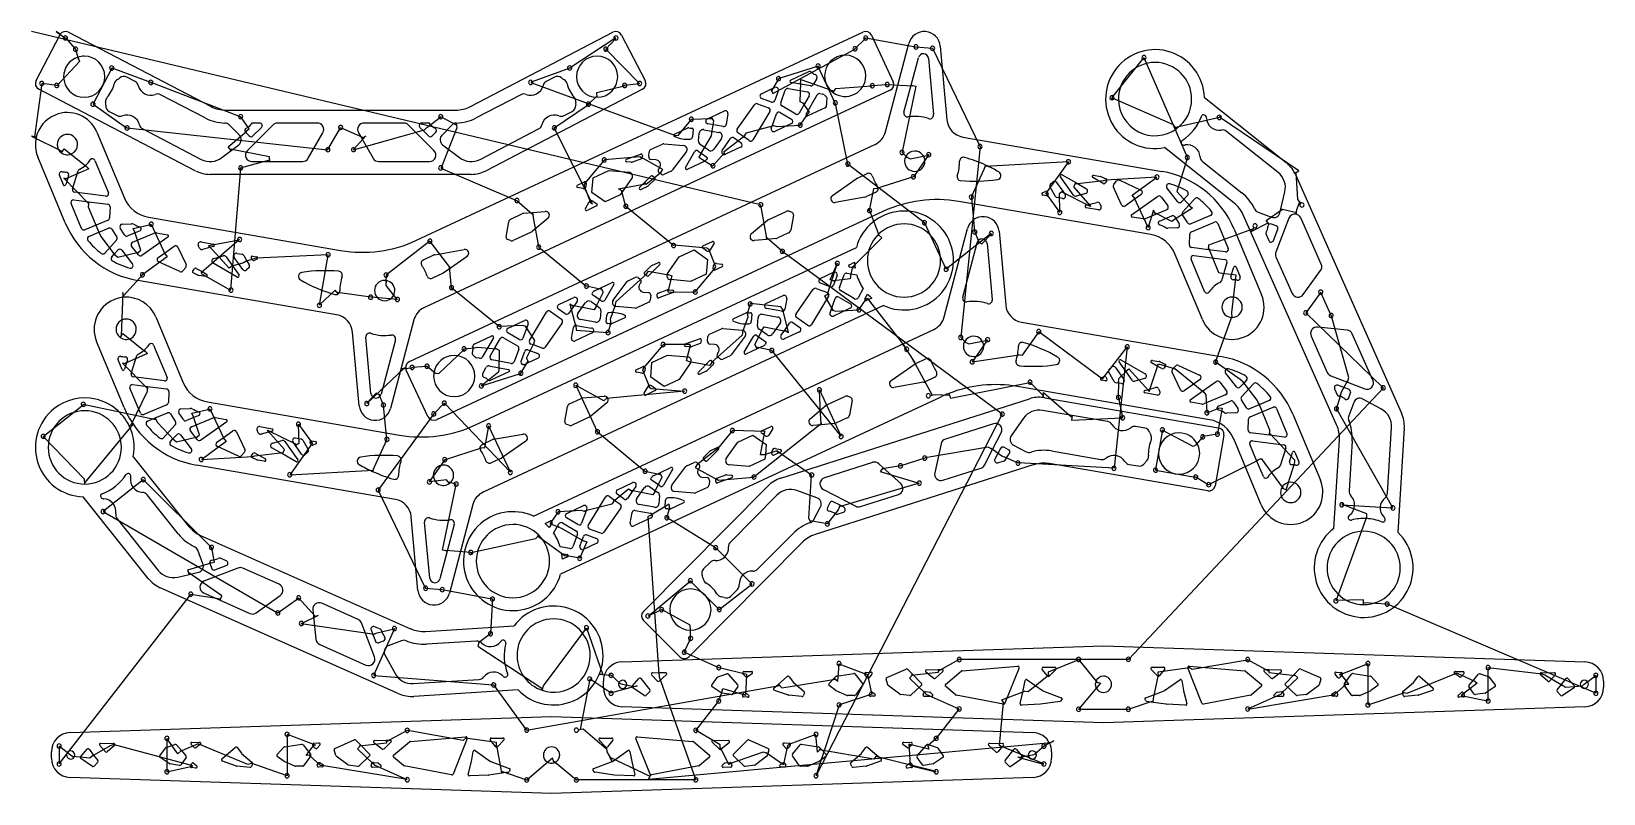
# Model space of a CAD drawing. Extents: x 0.9 to 49.1, y 1 to 24.4.
import ezdxf

# ---------------------------------------------------------------- set-up
doc = ezdxf.new("R2010")
doc.units = 0
doc.layers.get('0').update_dxf_attribs({"linetype": 'CONTINUOUS'})
doc.layers.add('3', color=7, linetype='CONTINUOUS')
doc.layers.add('9', color=7, linetype='CONTINUOUS')

msp = doc.modelspace()

# ---------------------------------------------------------------- linework, layer by layer
at = {"color": 0, "linetype": 'CONTINUOUS'}
for p, q in [((23.27, 19.065), (0.881, 24.385)), ((1.643, 24.385), (1.909, 24.19)), ((1.924, 24.188), (2.222, 23.851)), ((18.824, 24.186), (17.418, 23.27)), ((18.514, 23.839), (18.819, 24.171)), ((26.167, 23.857), (26.487, 24.171)), ((26.492, 24.186), (28.024, 23.911)), ((2.236, 23.844), (2.319, 23.549)), ((19.552, 22.791), (18.526, 23.83)), ((23.648, 22.477), (26.158, 23.845)), ((28.038, 23.914), (28.534, 23.868)), ((28.548, 23.871), (29.996, 20.867)), ((2.358, 23.458), (1.671, 22.727)), ((3.345, 23.26), (2.775, 22.165)), ((4.542, 22.818), (3.359, 23.255)), ((17.407, 23.261), (16.222, 22.826)), ((25.032, 23.324), (23.833, 22.942)), ((25.561, 22.189), (25.04, 23.312)), ((34.057, 22.35), (35.031, 23.572)), ((35.036, 23.586), (36.36, 20.527)), ((1.199, 22.785), (0.979, 21.153)), ((1.656, 22.727), (1.212, 22.792)), ((7.301, 21.769), (4.557, 22.814)), ((16.209, 22.819), (20.652, 21.194)), ((18.243, 22.513), (19.083, 22.72)), ((19.092, 22.732), (19.538, 22.788)), ((23.821, 22.935), (23.599, 22.563)), ((24.485, 22.228), (24.499, 22.816)), ((24.507, 22.908), (25.526, 22.551)), ((25.577, 22.635), (26.685, 22.713)), ((26.697, 22.722), (27.145, 22.757)), ((27.159, 22.76), (27.935, 22.721)), ((28.033, 22.705), (27.612, 20.689)), ((17.98, 22.153), (18.251, 22.414)), ((35.947, 21.516), (34.069, 22.342)), ((2.771, 22.152), (3.801, 21.429)), ((7.566, 21.392), (7.314, 21.76)), ((13.016, 21.44), (13.44, 21.758)), ((13.444, 21.772), (13.92, 21.524)), ((16.932, 21.423), (17.975, 22.138)), ((24.483, 21.513), (24.707, 21.832)), ((24.774, 21.905), (24.575, 22.186)), ((25.947, 20.311), (25.57, 22.177)), ((37.353, 21.746), (36.012, 21.441)), ((39.798, 20.111), (37.359, 21.759)), ((3.816, 21.428), (9.966, 20.757)), ((6.917, 20.848), (7.489, 21.33)), ((9.98, 20.76), (10.372, 21.424)), ((10.372, 21.439), (11.067, 21.127)), ((10.772, 20.756), (12.953, 21.365)), ((13.938, 21.427), (13.462, 20.201)), ((18.108, 19.094), (16.941, 21.41)), ((20.751, 21.204), (21.139, 21.675)), ((21.139, 21.69), (21.773, 21.712)), ((21.817, 21.638), (21.761, 21.279)), ((22.832, 21.275), (23.677, 21.495)), ((23.769, 21.47), (24.468, 21.51)), ((0.881, 21.167), (1.832, 20.699)), ((1.883, 20.784), (2.571, 20.236)), ((8.194, 20.542), (6.984, 20.774)), ((11.148, 21.184), (10.778, 20.769)), ((21.752, 21.18), (21.416, 20.613)), ((22.151, 20.697), (22.782, 21.189)), ((30.007, 20.857), (29.413, 15.009)), ((7.3, 20.196), (8.203, 20.443)), ((18.468, 20.44), (17.868, 19.726)), ((19.56, 20.538), (18.48, 20.447)), ((20.269, 20.149), (19.587, 20.524)), ((21.367, 20.527), (21.792, 20.263)), ((21.806, 20.266), (22.164, 20.658)), ((28.297, 18.516), (25.959, 20.302)), ((27.612, 20.674), (27.766, 20.518)), ((27.858, 20.481), (28.426, 20.591)), ((28.43, 20.605), (27.971, 19.938)), ((32.718, 20.385), (30.154, 20.24)), ((32.024, 19.402), (32.718, 20.37)), ((36.371, 20.518), (36.079, 19.569)), ((1.875, 19.878), (2.631, 19.107)), ((2.642, 20.167), (1.938, 19.866)), ((7.005, 16.452), (7.305, 20.181)), ((13.45, 20.194), (15.774, 19.196)), ((19.757, 19.697), (20.219, 20.064)), ((27.965, 19.925), (26.83, 19.564)), ((30.121, 20.146), (29.742, 19.317)), ((33.795, 19.803), (32.919, 19.702)), ((35.434, 19.918), (33.853, 19.823)), ((34.675, 19.366), (35.425, 19.906)), ((39.759, 19.23), (39.714, 20.059)), ((17.837, 19.669), (18.05, 19.132)), ((18.908, 19.556), (19.734, 19.712)), ((19.129, 19.013), (18.994, 19.506)), ((26.732, 19.557), (26.599, 18.891)), ((32.455, 18.835), (32.054, 19.388)), ((32.436, 19.404), (32.448, 18.848)), ((33.399, 19.016), (32.502, 19.461)), ((32.877, 19.613), (33.389, 19.033)), ((36.049, 19.475), (36.454, 19.021)), ((2.627, 19.008), (2.968, 18.176)), ((15.788, 19.198), (16.266, 18.779)), ((20.598, 17.816), (19.141, 19.004)), ((23.443, 18.153), (23.274, 19.051)), ((26.614, 18.889), (26.91, 18.114)), ((29.74, 19.302), (29.838, 18.246)), ((35.171, 18.367), (34.739, 19.29)), ((35.33, 18.906), (35.164, 18.379)), ((36.533, 18.961), (35.976, 18.618)), ((38.793, 18.588), (39.29, 18.928)), ((39.388, 18.914), (39.724, 18.825)), ((39.736, 18.923), (39.824, 19.155)), ((4, 18.34), (4.547, 18.459)), ((4.556, 18.471), (4.988, 17.544)), ((16.284, 18.681), (16.45, 17.783)), ((28.968, 17.089), (28.306, 18.504)), ((35.898, 18.557), (35.376, 18.819)), ((38.328, 18.246), (38.854, 18.51)), ((3.014, 18.089), (3.455, 17.515)), ((4.236, 17.678), (4.046, 18.252)), ((7.273, 18.003), (6.092, 16.973)), ((6.328, 17.818), (7.26, 17.994)), ((13.111, 17.946), (11.778, 16.917)), ((13.654, 17.242), (13.124, 17.937)), ((23.936, 17.636), (23.461, 18.055)), ((26.986, 18.051), (26.115, 17.172)), ((30.35, 18.188), (28.978, 17.099)), ((29.845, 18.233), (29.973, 17.914)), ((30.062, 17.871), (30.354, 18.173)), ((37.03, 17.835), (38.38, 18.33)), ((3.534, 17.455), (4.163, 17.611)), ((5.052, 17.468), (4.305, 16.922)), ((6.953, 17.121), (6.338, 17.801)), ((7.738, 17.421), (7.454, 17.328)), ((9.987, 17.531), (7.778, 17.433)), ((9.725, 15.981), (9.992, 17.516)), ((16.457, 17.77), (17.905, 16.576)), ((21.619, 17.74), (20.611, 17.823)), ((21.89, 17.165), (21.677, 17.702)), ((30.688, 12.641), (23.948, 17.627)), ((37.338, 16.982), (37.026, 17.736)), ((4.293, 16.915), (3.706, 16.277)), ((6.087, 16.954), (6.991, 16.451)), ((7.389, 17.281), (7.007, 17.169)), ((11.768, 16.907), (11.765, 16.693)), ((13.776, 16.518), (13.718, 17.166)), ((18.836, 16.097), (19.775, 16.945)), ((19.825, 17.03), (20.445, 16.912)), ((21.26, 16.394), (21.859, 17.108)), ((25.62, 17.271), (25.316, 16.313)), ((25.407, 16.76), (25.62, 17.255)), ((26.088, 17.163), (26.029, 16.897)), ((37.866, 16.908), (37.435, 16.96)), ((10.206, 16.446), (9.722, 15.995)), ((11.758, 16.594), (12.102, 16.161)), ((15.247, 15.324), (13.789, 16.509)), ((17.919, 16.575), (18.386, 16.473)), ((20.539, 16.882), (20.417, 16.41)), ((26.02, 16.798), (25.503, 16.734)), ((37.736, 15.757), (37.862, 16.809)), ((3.69, 16.375), (3.636, 15.032)), ((11.296, 16.227), (10.273, 16.373)), ((12.117, 16.164), (11.309, 16.234)), ((17.407, 16.02), (17.595, 15.319)), ((18.158, 15.846), (17.485, 15.975)), ((18.435, 16.387), (18.207, 15.932)), ((18.659, 15.554), (18.815, 16)), ((20.425, 16.389), (21.246, 16.392)), ((22.95, 16.023), (22.857, 15.711)), ((23.89, 15.931), (22.956, 16.035)), ((25.226, 16.272), (25.481, 15.828)), ((26.287, 15.846), (26.512, 16.165)), ((26.542, 16.201), (27.687, 14.728)), ((40.465, 16.385), (40.014, 15.761)), ((40.785, 15.665), (40.474, 16.372)), ((18.584, 15.147), (18.675, 15.457)), ((22.873, 15.613), (22.712, 15.168)), ((24.125, 15.147), (23.953, 15.855)), ((25.573, 15.803), (26.273, 15.843)), ((37.238, 14.235), (37.745, 15.658)), ((40.008, 15.749), (42.375, 13.455)), ((41.331, 13.766), (40.794, 15.653)), ((3.687, 15.117), (4.376, 14.569)), ((15.958, 15.364), (15.252, 15.336)), ((16.336, 14.905), (16.05, 15.339)), ((17.602, 15.22), (18.569, 15.144)), ((22.698, 15.07), (21.757, 14.223)), ((23.096, 14.78), (23.324, 15.235)), ((23.374, 15.321), (24.047, 15.192)), ((29.416, 14.995), (29.57, 14.839)), ((31.308, 14.456), (31.811, 15.159)), ((31.806, 15.174), (33.763, 13.721)), ((4.447, 14.5), (3.743, 14.199)), ((13.384, 13.893), (14.166, 14.628)), ((14.161, 14.643), (14.487, 14.677)), ((14.584, 14.697), (15.152, 14.648)), ((15.242, 14.606), (15.228, 14.018)), ((16.079, 14.357), (16.31, 14.81)), ((20.273, 14.773), (19.673, 14.06)), ((21.107, 14.778), (20.285, 14.78)), ((20.994, 14.289), (21.115, 14.758)), ((23.61, 14.593), (23.146, 14.694)), ((25.743, 11.962), (23.623, 14.585)), ((27.622, 14.803), (27.995, 14.236)), ((29.662, 14.802), (30.23, 14.911)), ((30.234, 14.926), (29.774, 14.258)), ((33.768, 13.722), (34.517, 14.692)), ((34.522, 14.707), (34.119, 10.996)), ((3.68, 14.211), (4.436, 13.44)), ((11.181, 12.968), (12.322, 14.049)), ((12.225, 14.028), (12.556, 14.066)), ((12.565, 14.079), (13.013, 14.115)), ((13.027, 14.117), (13.285, 13.9)), ((15.906, 13.898), (16.128, 14.271)), ((19.642, 14.002), (19.855, 13.465)), ((21.707, 14.137), (21.084, 14.248)), ((27.938, 14.318), (28.531, 13.222)), ((29.768, 14.245), (31.209, 14.465)), ((34.578, 14.033), (35.192, 13.354)), ((35.203, 13.336), (35.474, 14.161)), ((35.482, 14.187), (35.996, 14.03)), ((37.996, 13.7), (37.251, 14.226)), ((14.696, 13.506), (15.897, 13.886)), ((15.22, 13.926), (14.706, 13.517)), ((17.592, 13.526), (18.251, 12.114)), ((18.451, 13.054), (17.605, 13.518)), ((29.103, 13.137), (31.534, 13.609)), ((31.538, 13.624), (31.952, 13.202)), ((34.254, 13.152), (34.263, 13.643)), ((34.27, 13.734), (34.523, 13.986)), ((36.077, 13.974), (36.873, 13.312)), ((38.516, 13.066), (38.075, 13.64)), ((41.104, 13.325), (41.303, 13.671)), ((4.432, 13.341), (3.931, 12.3)), ((11.469, 13.283), (11.178, 12.982)), ((11.685, 12.922), (11.558, 13.24)), ((20.935, 13.351), (18.524, 13.122)), ((19.912, 13.428), (20.92, 13.349)), ((25.073, 13.386), (25.732, 11.972)), ((25.116, 12.462), (25.078, 13.371)), ((28.627, 13.246), (29.059, 13.226)), ((31.955, 13.301), (32.822, 12.552)), ((34.385, 12.535), (34.263, 13.14)), ((42.389, 13.451), (34.571, 5.127)), ((36.937, 13.237), (36.968, 12.7)), ((40.947, 12.806), (41.084, 13.23)), ((1.239, 11.957), (2.465, 12.928)), ((2.469, 12.943), (4.698, 12.478)), ((5.805, 12.673), (6.349, 12.796)), ((6.041, 12.011), (5.851, 12.585)), ((6.362, 12.805), (6.793, 11.877)), ((13.235, 12.648), (11.536, 10.325)), ((11.792, 11.865), (11.69, 12.908)), ((13.556, 12.976), (13.243, 12.66)), ((15.585, 10.857), (13.568, 12.968)), ((24.972, 1.546), (30.689, 12.626)), ((36.975, 12.687), (37.339, 12.825)), ((37.438, 12.826), (37.301, 12.044)), ((38.903, 12.146), (38.563, 12.978)), ((42.684, 9.766), (40.957, 12.793)), ((4.016, 12.35), (2.52, 10.547)), ((4.744, 12.391), (5.26, 11.848)), ((8.133, 12.151), (9.03, 11.707)), ((8.654, 11.555), (8.143, 12.134)), ((9.076, 12.333), (9.478, 11.779)), ((9.096, 11.763), (9.081, 12.318)), ((14.8, 11.608), (14.929, 12.27)), ((14.916, 12.279), (15.574, 10.867)), ((18.261, 12.104), (19.709, 10.897)), ((22.402, 12.137), (21.941, 11.579)), ((23.413, 12.11), (22.414, 12.144)), ((23.064, 10.715), (25.134, 12.364)), ((32.813, 12.454), (34.371, 12.532)), ((35.604, 12.157), (35.396, 10.939)), ((36.551, 11.648), (35.613, 12.144)), ((2.511, 10.646), (1.252, 11.949)), ((5.339, 11.788), (5.968, 11.944)), ((6.856, 11.802), (6.11, 11.255)), ((9.508, 11.765), (8.82, 10.794)), ((11.411, 11.021), (11.792, 11.85)), ((13.567, 11.242), (14.701, 11.609)), ((23.266, 11.397), (23.383, 12.055)), ((30.259, 11.625), (28.325, 11.298)), ((30.673, 11.351), (30.35, 11.587)), ((36.844, 11.944), (36.635, 11.701)), ((37.299, 12.03), (36.85, 11.957)), ((39.669, 11.229), (38.899, 12.047)), ((6.098, 11.248), (7.679, 11.344)), ((7.737, 11.364), (8.613, 11.465)), ((13.101, 10.56), (13.568, 11.227)), ((21.865, 11.515), (21.311, 11.091)), ((23.773, 11.515), (23.365, 11.397)), ((24.835, 10.774), (23.788, 11.495)), ((28.312, 11.291), (27.575, 11.058)), ((31.172, 11.139), (30.765, 11.32)), ((34.121, 10.982), (31.185, 11.146)), ((37.027, 10.481), (38.545, 11.234)), ((38.632, 11.28), (39.311, 10.359)), ((39.403, 10.322), (39.665, 11.13)), ((4.311, 10.631), (3.095, 9.66)), ((6.408, 8.553), (4.324, 10.622)), ((8.814, 10.781), (11.378, 10.927)), ((13.622, 10.63), (13.113, 10.567)), ((19.723, 10.895), (20.19, 10.794)), ((20.239, 10.708), (20.011, 10.252)), ((21.262, 11.005), (21.944, 10.63)), ((21.971, 10.617), (23.049, 10.712)), ((24.744, 9.451), (24.831, 10.759)), ((26.94, 10.885), (28.127, 10.524)), ((27.562, 11.051), (27, 10.964)), ((35.396, 10.924), (36.612, 10.711)), ((36.627, 10.714), (37.013, 10.481)), ((11.53, 10.312), (12.974, 7.312)), ((13.502, 8.472), (13.92, 10.479)), ((13.92, 10.494), (13.687, 10.555)), ((19.21, 10.341), (18.748, 9.965)), ((19.961, 10.167), (19.289, 10.296)), ((28.141, 10.527), (25.682, 9.801)), ((17.762, 9.684), (17.062, 9.649)), ((18.699, 9.88), (17.854, 9.66)), ((20.463, 9.875), (19.898, 9.537)), ((20.387, 9.462), (20.479, 9.777)), ((25.645, 9.71), (25.324, 9.286)), ((41.116, 9.857), (42.67, 9.763)), ((41.879, 9.586), (41.125, 9.87)), ((3.085, 9.65), (8.432, 6.544)), ((16.794, 9.286), (17.076, 9.178)), ((17.049, 9.642), (16.824, 9.322)), ((19.806, 9.502), (20.142, 4.662)), ((21.888, 8.541), (20.402, 9.457)), ((25.32, 9.273), (24.792, 9.364)), ((40.937, 6.911), (41.882, 9.487)), ((16.359, 8.817), (14.381, 8.386)), ((17.271, 8.286), (16.422, 8.893)), ((17.166, 9.136), (17.832, 8.753)), ((17.928, 8.728), (17.719, 8.231)), ((6.497, 8.101), (6.417, 8.541)), ((14.369, 8.395), (13.599, 8.456)), ((17.716, 8.218), (17.314, 8.298)), ((23.004, 7.434), (21.9, 8.532)), ((5.683, 7.866), (6.402, 8.075)), ((6.727, 7.069), (5.715, 7.772)), ((12.984, 7.302), (13.477, 7.257)), ((13.492, 7.259), (15.02, 6.97)), ((19.812, 6.446), (21.104, 7.518)), ((21.109, 7.532), (21.987, 6.656)), ((22.001, 6.651), (22.999, 7.42)), ((1.734, 1.907), (5.769, 7.1)), ((5.769, 7.115), (6.695, 6.976)), ((8.446, 6.544), (9.076, 6.991)), ((9.081, 7.006), (9.59, 6.44)), ((15.035, 6.973), (14.975, 5.919)), ((41.777, 6.947), (40.942, 6.924)), ((42.504, 6.813), (41.786, 6.848)), ((48.916, 4.078), (42.519, 6.808)), ((9.687, 6.459), (9.181, 6.214)), ((20.228, 6.639), (19.823, 6.454)), ((21.108, 6.162), (20.243, 6.635)), ((9.166, 6.219), (11.41, 5.892)), ((12.025, 6.065), (11.393, 4.638)), ((11.499, 5.935), (12.016, 6.053)), ((14.978, 5.905), (14.61, 5.622)), ((16.605, 4.31), (17.919, 6.073)), ((17.919, 6.088), (18.422, 4.646)), ((21.115, 5.76), (21.117, 6.063)), ((14.584, 5.526), (16.583, 4.213)), ((20.925, 5.335), (21.115, 5.744)), ((21.984, 4.861), (20.94, 5.331)), ((22.846, 4.656), (21.999, 4.861)), ((25.641, 4.445), (25.682, 4.973)), ((25.673, 4.985), (26.506, 4.668)), ((29.365, 5.113), (28.716, 4.758)), ((34.562, 5.115), (29.351, 5.11)), ((32.109, 4.734), (33.02, 5.106)), ((33.028, 5.118), (33.604, 4.412)), ((35.47, 4.733), (36.432, 4.865)), ((36.516, 4.813), (38.213, 5.099)), ((38.222, 5.112), (38.871, 4.758)), ((41.041, 4.647), (41.904, 4.976)), ((41.913, 4.989), (41.916, 3.733)), ((45.604, 4.863), (47.253, 4.67)), ((45.605, 3.843), (45.608, 4.849)), ((11.391, 4.624), (15.058, 4.332)), ((18.02, 4.513), (17.727, 2.961)), ((18.68, 4.076), (18.034, 4.509)), ((18.325, 4.668), (18.662, 4.63)), ((18.676, 4.631), (18.959, 4.373)), ((19.029, 4.358), (19.378, 4.28)), ((20.151, 4.583), (21.271, 1.437)), ((22.816, 4.015), (22.849, 4.62)), ((23.916, 4.244), (25.563, 4.506)), ((26.553, 4.655), (26.67, 4.066)), ((27.839, 4.545), (28.322, 4.079)), ((28.723, 4.713), (27.903, 4.62)), ((31.48, 4.132), (32.113, 4.644)), ((33.701, 4.39), (33.043, 3.596)), ((35.328, 3.916), (35.482, 4.645)), ((38.876, 4.71), (39.684, 4.617)), ((39.76, 4.554), (39.264, 4.081)), ((40.885, 4.043), (41.232, 4.348)), ((41.331, 4.355), (41.083, 4.672)), ((43.12, 4.079), (44.638, 4.698)), ((44.635, 4.702), (45.19, 4.448)), ((45.27, 4.39), (44.816, 4.035)), ((47.348, 4.642), (47.896, 4.319)), ((48.555, 4.356), (48.906, 4.614)), ((48.911, 4.629), (48.914, 4.092)), ((15.072, 4.335), (16.072, 2.955)), ((16.085, 2.949), (23.844, 4.313)), ((19.475, 4.3), (18.686, 4.089)), ((21.982, 3.841), (22.085, 4.13)), ((22.112, 4.225), (22.772, 4.031)), ((26.679, 4.052), (25.69, 3.722)), ((28.346, 4.052), (29.351, 3.597)), ((30.676, 3.876), (31.382, 4.144)), ((38.227, 3.592), (40.847, 4.027)), ((39.252, 4.05), (38.239, 3.599)), ((41.918, 3.719), (43.022, 4.094)), ((44.779, 4.008), (45.591, 3.84)), ((47.978, 4.264), (48.499, 4.306)), ((21.277, 2.936), (21.977, 3.827)), ((25.678, 3.715), (24.974, 1.561)), ((29.365, 3.597), (28.669, 2.705)), ((30.607, 2.477), (30.731, 3.794)), ((33.033, 3.586), (34.544, 3.588)), ((34.559, 3.59), (35.326, 3.847)), ((12.419, 2.936), (11.769, 2.587)), ((14.136, 2.631), (12.434, 2.932)), ((17.823, 2.985), (18.535, 2.374)), ((22.028, 2.492), (21.292, 2.932)), ((1.729, 2.454), (1.731, 1.921)), ((2.083, 2.176), (1.742, 2.445)), ((3.302, 2.459), (2.746, 2.151)), ((5.833, 1.855), (3.39, 2.503)), ((5.036, 2.691), (5.038, 1.685)), ((5.376, 2.217), (5.049, 2.682)), ((5.995, 2.526), (5.445, 2.288)), ((7.528, 1.896), (6.002, 2.523)), ((8.728, 2.813), (8.729, 1.562)), ((9.607, 2.484), (8.743, 2.808)), ((9.314, 2.171), (9.56, 2.497)), ((11.777, 2.542), (10.957, 2.449)), ((15.163, 2.563), (14.21, 2.697)), ((15.305, 1.746), (15.167, 2.473)), ((19.825, 1.445), (32.187, 2.562)), ((24.095, 2.476), (23.97, 1.897)), ((24.966, 2.816), (24.137, 2.501)), ((25.013, 2.265), (24.966, 2.801)), ((27.823, 2.515), (27.859, 1.889)), ((28.431, 2.365), (27.846, 2.501)), ((28.663, 2.692), (28.398, 2.459)), ((31.966, 1.908), (30.64, 2.455)), ((31.97, 2.455), (31.684, 2.206)), ((32.272, 2.614), (31.981, 2.463)), ((2.674, 2.083), (2.147, 2.138)), ((9.757, 1.864), (9.412, 2.182)), ((10.893, 2.374), (11.376, 1.908)), ((16.874, 2.082), (16.097, 1.425)), ((17.616, 1.414), (16.913, 1.991)), ((18.548, 2.276), (18.693, 2.031)), ((18.639, 2.114), (19.865, 1.536)), ((22.306, 1.879), (22.033, 2.404)), ((23.347, 2.268), (22.318, 1.91)), ((23.971, 1.879), (23.444, 2.247)), ((26.746, 2.058), (25.079, 2.338)), ((28.659, 1.672), (26.805, 2.138)), ((31.168, 2.116), (31.952, 1.906)), ((31.619, 2.177), (31.267, 2.113)), ((5.041, 1.671), (5.811, 1.837)), ((8.732, 1.548), (7.622, 1.927)), ((12.419, 1.427), (9.798, 1.86)), ((11.4, 1.881), (12.405, 1.426)), ((16.087, 1.415), (15.323, 1.676)), ((27.859, 1.864), (28.645, 1.67)), ((21.281, 1.425), (17.628, 1.421))]:
    msp.add_line(p, q, dxfattribs=at)
at = {"layer": '3', "color": 3, "linetype": 'CONTINUOUS'}
for p, q in [((1.022, 22.879), (1.749, 24.275)), ((2.015, 24.359), (6.394, 22.08)), ((12.707, 17.976), (26.412, 24.363)), ((14.356, 22.08), (18.735, 24.359)), ((19.001, 24.275), (19.728, 22.879)), ((26.673, 24.268), (27.339, 22.84)), ((27.102, 21.302), (27.818, 24.015)), ((28.784, 23.934), (28.99, 21.673)), ((27.888, 22.736), (28.111, 23.58)), ((28.423, 23.554), (28.58, 21.835)), ((4.062, 22.85), (3.811, 22.98)), ((16.939, 22.98), (16.688, 22.85)), ((24.19, 22.893), (24.745, 23.152)), ((24.489, 22.768), (24.199, 22.819)), ((24.798, 22.713), (24.489, 22.768)), ((24.99, 22.943), (24.879, 22.751)), ((25.001, 22.986), (25.001, 22.993)), ((27.67, 21.911), (27.888, 22.736)), ((5.912, 20.111), (1.106, 22.613)), ((6.212, 21.73), (4.843, 22.443)), ((27.243, 22.579), (12.947, 15.916)), ((15.908, 22.443), (14.538, 21.73)), ((19.644, 22.613), (14.838, 20.111)), ((23.293, 22.475), (23.579, 22.609)), ((23.601, 22.219), (23.299, 22.33)), ((23.579, 22.609), (23.7, 22.665)), ((23.811, 22.566), (23.702, 22.267)), ((23.885, 22.194), (24.027, 22.583)), ((24.115, 22.634), (24.708, 22.529)), ((24.763, 22.412), (24.617, 22.159)), ((24.664, 21.846), (25.007, 22.441)), ((25.089, 22.479), (25.183, 22.462)), ((36.895, 22.36), (39.402, 20.366)), ((3.265, 21.933), (3.516, 21.802)), ((6.848, 21.968), (13.902, 21.968)), ((17.234, 21.802), (17.485, 21.933)), ((21.626, 21.699), (21.754, 21.758)), ((21.754, 21.758), (22.155, 21.945)), ((22.266, 21.86), (22.208, 21.53)), ((22.551, 21.386), (23.078, 22.138)), ((23.553, 21.928), (23.03, 21.058)), ((23.169, 22.167), (23.512, 22.042)), ((23.631, 21.514), (23.756, 21.859)), ((23.87, 21.9), (24.22, 21.698)), ((24.348, 21.851), (23.92, 22.099)), ((24.617, 22.159), (24.456, 21.88)), ((25.251, 22.041), (24.714, 21.791)), ((2.892, 21.293), (3.737, 19.273)), ((4.297, 21.396), (6.094, 20.46)), ((7.265, 21.206), (6.953, 21.517)), ((7.457, 21.292), (7.57, 21.179)), ((8.298, 21.517), (7.51, 20.73)), ((7.681, 21.179), (7.943, 21.44)), ((7.887, 21.575), (7.687, 21.575)), ((9.658, 21.575), (8.437, 21.575)), ((9.374, 20.492), (9.829, 21.279)), ((10.922, 21.279), (11.023, 21.104)), ((12.313, 21.575), (11.092, 21.575)), ((13.24, 20.73), (12.452, 21.517)), ((12.808, 21.44), (12.917, 21.331)), ((13.063, 21.575), (12.863, 21.575)), ((12.917, 21.331), (13.069, 21.179)), ((13.18, 21.179), (13.294, 21.292)), ((13.797, 21.517), (13.486, 21.206)), ((14.656, 20.46), (16.453, 21.396)), ((20.625, 21.232), (21.036, 21.424)), ((21.197, 21.372), (21.178, 21.151)), ((21.364, 21.023), (21.385, 21.265)), ((21.524, 21.371), (21.771, 21.328)), ((22.117, 21.467), (21.646, 21.55)), ((21.771, 21.328), (21.989, 21.289)), ((22.752, 21.15), (22.571, 21.277)), ((23.596, 21.418), (23.631, 21.514)), ((24.214, 21.558), (23.703, 21.32)), ((39.157, 20.058), (37.572, 21.319)), ((7.012, 20.733), (7.245, 20.91)), ((11.023, 21.104), (11.376, 20.492)), ((12.484, 14.255), (26.78, 20.918)), ((13.506, 20.91), (14.026, 20.514)), ((19.892, 20.76), (20.26, 20.931)), ((20.3, 20.938), (20.904, 20.885)), ((21.665, 20.739), (21.414, 20.915)), ((22.066, 21.105), (21.83, 20.768)), ((22.092, 20.731), (22.348, 21.096)), ((22.656, 20.832), (22.19, 20.615)), ((22.458, 21.116), (22.668, 20.968)), ((22.917, 21.034), (22.752, 21.15)), ((29.478, 21.145), (35.584, 20.091)), ((37.8, 19.125), (35.67, 20.819)), ((1.921, 18.513), (1.076, 20.533)), ((2.827, 20.43), (3.242, 19.436)), ((6.724, 20.514), (7.012, 20.733)), ((7.65, 20.394), (8.201, 20.394)), ((8.201, 20.394), (9.203, 20.394)), ((11.547, 20.394), (13.101, 20.394)), ((19.146, 20.463), (19.587, 20.623)), ((19.298, 20.374), (19.156, 20.387)), ((19.607, 20.479), (19.331, 20.379)), ((19.639, 20.583), (19.633, 20.513)), ((19.833, 20.545), (19.847, 20.695)), ((20.053, 20.446), (19.905, 20.459)), ((20.988, 20.697), (20.556, 20.124)), ((20.963, 20.209), (21.242, 20.691)), ((21.56, 20.408), (21.014, 20.154)), ((21.355, 20.716), (21.447, 20.652)), ((21.447, 20.652), (21.621, 20.53)), ((36.836, 20.395), (38.045, 19.434)), ((1.86, 19.681), (1.737, 19.974)), ((1.985, 19.849), (1.934, 19.684)), ((2.021, 19.965), (1.985, 19.849)), ((2.14, 19.551), (2.312, 20.103)), ((14.383, 20), (6.367, 20)), ((18.088, 19.442), (18.127, 19.894)), ((18.127, 19.894), (18.609, 20.119)), ((18.609, 20.119), (19.229, 20.064)), ((19.315, 19.879), (19.033, 19.476)), ((19.701, 19.749), (19.899, 19.947)), ((20.02, 19.846), (19.818, 19.645)), ((19.95, 19.951), (20.014, 19.906)), ((20.139, 20.159), (20.165, 20.195)), ((20.189, 20.024), (20.156, 20.047)), ((20.222, 20.001), (20.189, 20.024)), ((20.526, 20.1), (20.3, 19.994)), ((25.471, 19.352), (26.206, 19.866)), ((26.223, 19.877), (26.536, 20.022)), ((32.871, 19.365), (32.473, 19.928)), ((32.525, 19.985), (32.946, 19.745)), ((33.785, 19.718), (33.468, 19.899)), ((33.494, 19.972), (33.704, 19.936)), ((33.734, 19.927), (33.88, 19.859)), ((33.894, 19.798), (33.834, 19.727)), ((34.11, 19.689), (34.2, 19.797)), ((34.294, 19.818), (34.944, 19.518)), ((39.688, 19.996), (42.949, 12.673)), ((3.16, 19.328), (2.205, 19.45)), ((17.642, 19.668), (17.86, 19.769)), ((17.815, 19.565), (17.652, 19.593)), ((17.915, 19.73), (17.907, 19.635)), ((18.498, 19.155), (18.088, 19.442)), ((18.958, 19.369), (18.498, 19.155)), ((19.033, 19.476), (18.958, 19.369)), ((19.552, 19.6), (19.701, 19.749)), ((19.796, 19.629), (19.596, 19.536)), ((26.812, 19.456), (26.494, 19.308)), ((31.921, 19.437), (32.008, 19.478)), ((32.055, 19.342), (31.931, 19.363)), ((32.059, 19.463), (32.096, 19.4)), ((32.322, 19.324), (32.157, 19.607)), ((32.174, 19.707), (32.243, 19.765)), ((32.358, 19.75), (32.544, 19.487)), ((32.544, 19.487), (32.619, 19.381)), ((32.946, 19.745), (33.27, 19.559)), ((33.251, 19.415), (32.956, 19.334)), ((34.352, 19.069), (34.1, 19.605)), ((34.656, 18.761), (35.454, 19.324)), ((34.956, 19.382), (34.766, 19.248)), ((36.072, 19.163), (35.743, 19.587)), ((36.381, 19.366), (36.192, 19.158)), ((39.242, 18.942), (39.364, 19.46)), ((2.42, 18.342), (2.1, 19.106)), ((2.183, 19.215), (2.64, 19.156)), ((2.64, 19.156), (3.226, 19.081)), ((3.294, 19), (3.281, 18.666)), ((27.02, 18.858), (13.315, 12.471)), ((15.993, 18.805), (16.264, 18.828)), ((16.264, 18.828), (16.656, 18.863)), ((17.887, 18.949), (18.006, 19.155)), ((18.23, 19.03), (17.938, 18.894)), ((18.119, 19.18), (18.236, 19.098)), ((23.503, 18.609), (24.051, 18.864)), ((24.141, 18.868), (24.224, 18.838)), ((26.465, 19.298), (25.559, 19.139)), ((35.249, 18.151), (29.353, 19.169)), ((32.541, 19.258), (32.377, 19.286)), ((33.26, 19.05), (33.378, 19.082)), ((33.638, 18.908), (33.264, 18.973)), ((33.378, 19.082), (33.594, 19.141)), ((33.686, 19.098), (33.723, 19.02)), ((34.766, 19.248), (34.469, 19.038)), ((35.739, 18.916), (35.393, 18.772)), ((35.562, 19.308), (35.771, 19.037)), ((36.234, 18.853), (36.419, 19.056)), ((36.419, 19.056), (36.597, 19.252)), ((38.541, 18.843), (38.952, 18.686)), ((39.214, 18.824), (39.242, 18.942)), ((3.233, 18.597), (2.523, 18.3)), ((2.951, 18.223), (3.249, 18.348)), ((3.74, 18.14), (3.605, 18.351)), ((3.668, 18.472), (3.954, 18.486)), ((4.242, 18.345), (4.239, 18.301)), ((4.478, 18.683), (10.374, 17.665)), ((15.452, 18.084), (15.533, 18.543)), ((15.6, 18.629), (15.953, 18.794)), ((16.742, 18.654), (16.25, 18.242)), ((22.985, 18.18), (23.477, 18.592)), ((24.275, 18.75), (24.194, 18.291)), ((35.01, 18.632), (34.672, 18.69)), ((35.393, 18.772), (35.076, 18.639)), ((35.485, 18.489), (35.488, 18.533)), ((35.512, 18.566), (35.89, 18.724)), ((36.059, 18.362), (35.773, 18.348)), ((35.987, 18.694), (36.019, 18.643)), ((36.019, 18.643), (36.122, 18.483)), ((36.381, 18.516), (36.226, 18.758)), ((37.084, 18.74), (36.478, 18.486)), ((36.494, 18.237), (37.204, 18.534)), ((37.307, 18.492), (37.627, 17.728)), ((40.955, 12.312), (38.086, 18.755)), ((39.101, 18.418), (38.951, 18.475)), ((39.487, 18.655), (39.088, 17.615)), ((40.483, 17.245), (39.851, 18.664)), ((2.643, 18.094), (2.951, 18.223)), ((3.493, 17.981), (3.13, 17.582)), ((3.346, 18.318), (3.501, 18.076)), ((4.064, 18.205), (3.837, 18.11)), ((3.988, 17.918), (4.651, 18.195)), ((4.215, 18.268), (4.064, 18.205)), ((5.071, 18.073), (4.273, 17.51)), ((4.717, 18.202), (5.055, 18.144)), ((6.089, 17.926), (6.463, 17.861)), ((15.586, 17.966), (15.503, 17.996)), ((16.224, 18.225), (15.676, 17.97)), ((21.497, 17.804), (21.789, 17.94)), ((21.84, 17.885), (21.721, 17.679)), ((23.463, 18.006), (23.071, 17.971)), ((23.734, 18.029), (23.463, 18.006)), ((24.127, 18.205), (23.774, 18.04)), ((28.905, 15.623), (29.622, 18.336)), ((29.473, 16.232), (29.914, 17.901)), ((30.227, 17.875), (30.383, 16.156)), ((30.588, 18.254), (30.794, 15.994)), ((36.433, 17.834), (36.446, 18.168)), ((37.806, 18.321), (38.651, 16.301)), ((38.787, 18.15), (38.868, 17.967)), ((39.014, 17.971), (39.146, 18.316)), ((3.346, 17.468), (3.42, 17.55)), ((3.42, 17.55), (3.535, 17.676)), ((3.655, 17.671), (3.984, 17.247)), ((4.122, 17.582), (3.956, 17.797)), ((4.165, 17.526), (4.122, 17.582)), ((4.771, 17.452), (4.961, 17.586)), ((4.961, 17.586), (5.258, 17.796)), ((5.375, 17.765), (5.627, 17.229)), ((6.041, 17.736), (6.004, 17.814)), ((6.349, 17.752), (6.133, 17.693)), ((6.467, 17.784), (6.349, 17.752)), ((6.476, 17.419), (6.771, 17.5)), ((6.856, 17.469), (7.049, 17.196)), ((7.369, 17.084), (7.108, 17.453)), ((7.186, 17.576), (7.35, 17.548)), ((7.405, 17.51), (7.498, 17.351)), ((7.668, 17.371), (7.631, 17.434)), ((7.672, 17.492), (7.796, 17.471)), ((7.806, 17.397), (7.719, 17.356)), ((12.915, 17.378), (13.233, 17.526)), ((13.262, 17.535), (14.168, 17.695)), ((14.256, 17.482), (13.744, 17.124)), ((14.512, 12.309), (26.208, 17.76)), ((20.412, 16.955), (20.769, 17.465)), ((20.769, 17.465), (21.229, 17.679)), ((21.229, 17.679), (21.639, 17.392)), ((21.608, 17.654), (21.491, 17.736)), ((21.639, 17.392), (21.6, 16.94)), ((36.835, 15.541), (35.99, 17.561)), ((36.9, 16.404), (36.485, 17.398)), ((37.018, 17.687), (36.501, 17.753)), ((36.567, 17.506), (37.522, 17.384)), ((37.544, 17.619), (37.018, 17.687)), ((39.092, 17.464), (39.588, 16.349)), ((5.433, 17.016), (4.783, 17.316)), ((5.617, 17.145), (5.527, 17.037)), ((5.833, 17.036), (5.893, 17.107)), ((5.993, 16.907), (5.847, 16.975)), ((5.942, 17.116), (6.118, 17.015)), ((6.233, 16.862), (6.023, 16.898)), ((6.118, 17.015), (6.259, 16.935)), ((7.202, 16.849), (6.457, 17.275)), ((7.049, 17.196), (7.254, 16.906)), ((7.553, 17.127), (7.484, 17.069)), ((7.498, 17.351), (7.57, 17.227)), ((13.504, 16.957), (13.191, 16.812)), ((13.744, 17.124), (13.521, 16.968)), ((19.707, 16.988), (19.909, 17.189)), ((19.745, 16.905), (19.713, 16.928)), ((19.777, 16.883), (19.745, 16.905)), ((20.175, 17.234), (19.828, 16.887)), ((19.931, 17.205), (20.131, 17.298)), ((21.6, 16.94), (21.118, 16.715)), ((21.812, 17.104), (21.82, 17.199)), ((22.085, 17.166), (21.867, 17.065)), ((21.912, 17.269), (22.075, 17.241)), ((25.097, 16.808), (25.505, 16.998)), ((25.616, 16.899), (25.549, 16.715)), ((25.69, 16.527), (25.832, 16.916)), ((25.919, 16.967), (26.039, 16.946)), ((25.994, 17.226), (26.154, 17.301)), ((26.171, 17.122), (26.004, 17.152)), ((26.039, 16.946), (26.219, 16.914)), ((37.482, 16.944), (37.415, 16.731)), ((37.587, 17.282), (37.482, 16.944)), ((37.706, 16.869), (37.793, 17.15)), ((37.867, 17.153), (37.99, 16.86)), ((39.928, 16.313), (40.462, 17.049)), ((10.249, 15.689), (4.143, 16.743)), ((18.167, 16.426), (18.367, 16.519)), ((18.367, 16.519), (18.713, 16.68)), ((18.764, 16.625), (18.485, 16.143)), ((18.739, 16.137), (19.171, 16.71)), ((19.201, 16.734), (19.427, 16.84)), ((19.505, 16.833), (19.571, 16.787)), ((19.588, 16.675), (19.562, 16.639)), ((20.12, 16.355), (20.396, 16.455)), ((20.429, 16.46), (20.571, 16.447)), ((21.118, 16.715), (20.498, 16.77)), ((24.356, 15.72), (24.883, 16.472)), ((24.974, 16.5), (25.317, 16.376)), ((25.406, 16.553), (25.104, 16.663)), ((25.549, 16.715), (25.507, 16.6)), ((26.153, 16.184), (25.724, 16.432)), ((26.422, 16.493), (26.26, 16.213)), ((27.04, 15.976), (14.752, 10.249)), ((17.071, 16.002), (17.537, 16.219)), ((17.524, 15.945), (17.379, 15.738)), ((17.635, 16.103), (17.524, 15.945)), ((17.661, 15.729), (17.897, 16.066)), ((18.062, 16.095), (18.238, 15.971)), ((18.372, 16.118), (18.106, 16.304)), ((18.238, 15.971), (18.313, 15.919)), ((19.427, 15.896), (18.823, 15.949)), ((19.835, 16.074), (19.467, 15.903)), ((19.674, 16.388), (19.822, 16.375)), ((19.894, 16.289), (19.88, 16.139)), ((20.088, 16.251), (20.094, 16.321)), ((20.581, 16.371), (20.14, 16.21)), ((23.431, 16.032), (23.96, 16.278)), ((24.071, 16.193), (24.013, 15.864)), ((25.357, 16.261), (24.834, 15.391)), ((25.435, 15.847), (25.561, 16.192)), ((25.674, 16.233), (26.025, 16.031)), ((26.468, 16.18), (26.554, 16.328)), ((26.686, 16.202), (26.519, 16.124)), ((4.697, 15.626), (5.542, 13.606)), ((12.625, 15.532), (11.909, 12.819)), ((15.513, 15.276), (16.024, 15.514)), ((16.174, 14.906), (16.697, 15.776)), ((17.176, 15.448), (16.649, 14.696)), ((16.81, 15.8), (17.156, 15.557)), ((17.269, 15.718), (17.059, 15.866)), ((18.203, 15.463), (17.738, 15.545)), ((18.363, 15.811), (18.342, 15.569)), ((18.53, 15.462), (18.549, 15.683)), ((19.102, 15.602), (18.691, 15.41)), ((22.43, 15.565), (22.841, 15.757)), ((23.002, 15.705), (22.983, 15.484)), ((23.169, 15.356), (23.19, 15.599)), ((23.328, 15.705), (23.794, 15.622)), ((23.921, 15.8), (23.451, 15.883)), ((24.262, 15.449), (24.473, 15.301)), ((24.722, 15.367), (24.375, 15.61)), ((25.4, 15.751), (25.435, 15.847)), ((26.019, 15.891), (25.508, 15.653)), ((31.281, 15.466), (37.388, 14.411)), ((10.943, 12.9), (10.737, 15.161)), ((11.304, 13.28), (11.147, 14.999)), ((14.476, 14.793), (15.013, 15.043)), ((15.063, 14.988), (14.72, 14.393)), ((15.379, 14.983), (15.807, 14.735)), ((15.857, 14.934), (15.507, 15.136)), ((16.096, 15.32), (15.971, 14.975)), ((16.131, 15.416), (16.096, 15.32)), ((16.296, 9.512), (28.584, 15.238)), ((17.461, 14.974), (17.519, 15.304)), ((18.101, 15.135), (17.572, 14.889)), ((17.61, 15.367), (18.081, 15.284)), ((21.638, 14.878), (21.651, 15.029)), ((21.697, 15.093), (22.065, 15.264)), ((22.105, 15.272), (22.709, 15.219)), ((22.793, 15.03), (22.361, 14.457)), ((22.768, 14.542), (23.047, 15.024)), ((23.16, 15.049), (23.426, 14.863)), ((23.294, 15.196), (23.219, 15.249)), ((23.47, 15.073), (23.294, 15.196)), ((23.87, 15.438), (23.635, 15.102)), ((23.897, 15.064), (24.007, 15.222)), ((24.461, 15.165), (23.995, 14.948)), ((24.007, 15.222), (24.153, 15.429)), ((40.172, 15.039), (40.668, 13.923)), ((41.276, 15.22), (40.372, 15.315)), ((42.068, 13.684), (41.436, 15.104)), ((3.726, 12.846), (2.881, 14.866)), ((4.631, 14.763), (5.047, 13.769)), ((12.057, 14.923), (11.616, 13.254)), ((14.964, 14.422), (15.11, 14.675)), ((15.11, 14.675), (15.271, 14.954)), ((15.842, 14.64), (15.7, 14.251)), ((15.916, 14.268), (16.025, 14.567)), ((16.126, 14.614), (16.428, 14.504)), ((16.291, 14.764), (16.215, 14.792)), ((16.558, 14.667), (16.291, 14.764)), ((20.95, 14.796), (21.391, 14.957)), ((21.102, 14.708), (20.96, 14.72)), ((21.412, 14.812), (21.136, 14.712)), ((21.444, 14.916), (21.438, 14.846)), ((21.858, 14.779), (21.71, 14.792)), ((21.943, 14.492), (21.97, 14.528)), ((23.165, 14.648), (22.819, 14.487)), ((23.365, 14.741), (23.165, 14.648)), ((3.665, 14.014), (3.542, 14.307)), ((3.79, 14.182), (3.738, 14.017)), ((3.826, 14.298), (3.79, 14.182)), ((3.945, 13.885), (4.116, 14.437)), ((14.638, 14.355), (14.544, 14.372)), ((14.737, 13.891), (14.847, 14.083)), ((14.929, 14.121), (15.238, 14.066)), ((15.612, 14.2), (15.019, 14.305)), ((15.238, 14.066), (15.528, 14.015)), ((16.148, 14.225), (16.027, 14.169)), ((16.434, 14.359), (16.148, 14.225)), ((19.447, 14.001), (19.664, 14.102)), ((19.72, 14.063), (19.712, 13.968)), ((19.893, 13.775), (19.932, 14.227)), ((19.932, 14.227), (20.414, 14.452)), ((20.414, 14.452), (21.034, 14.397)), ((21.12, 14.212), (20.763, 13.702)), ((21.357, 13.933), (21.704, 14.28)), ((21.824, 14.179), (21.623, 13.978)), ((21.754, 14.285), (21.787, 14.262)), ((21.787, 14.262), (21.819, 14.239)), ((22.026, 14.335), (21.961, 14.38)), ((22.331, 14.433), (22.105, 14.328)), ((27.275, 13.673), (28.009, 14.187)), ((28.027, 14.197), (28.34, 14.343)), ((33.978, 14.028), (34.047, 14.086)), ((34.162, 14.071), (34.423, 13.701)), ((34.482, 13.959), (34.277, 14.249)), ((34.329, 14.306), (35.073, 13.88)), ((35.447, 14.119), (35.271, 14.22)), ((35.298, 14.293), (35.508, 14.256)), ((35.588, 14.038), (35.447, 14.119)), ((35.537, 14.247), (35.684, 14.18)), ((35.697, 14.119), (35.638, 14.047)), ((35.914, 14.01), (35.959, 14.064)), ((35.959, 14.064), (36.004, 14.118)), ((36.097, 14.139), (36.747, 13.838)), ((3.988, 13.548), (4.444, 13.489)), ((4.964, 13.661), (4.01, 13.783)), ((13.054, 12.566), (12.388, 13.994)), ((14.726, 13.848), (14.726, 13.841)), ((15.537, 13.941), (14.982, 13.682)), ((19.62, 13.898), (19.457, 13.927)), ((20.303, 13.488), (19.893, 13.775)), ((20.763, 13.702), (20.303, 13.488)), ((21.601, 13.962), (21.401, 13.869)), ((28.268, 13.619), (27.363, 13.46)), ((28.616, 13.776), (28.298, 13.628)), ((33.725, 13.758), (33.744, 13.767)), ((33.858, 13.662), (33.735, 13.684)), ((33.744, 13.767), (33.812, 13.799)), ((33.863, 13.783), (33.899, 13.721)), ((34.126, 13.645), (33.961, 13.928)), ((34.252, 13.594), (34.18, 13.607)), ((34.345, 13.578), (34.252, 13.594)), ((34.675, 13.686), (34.482, 13.959)), ((35.055, 13.735), (34.76, 13.655)), ((36.156, 13.39), (35.903, 13.926)), ((36.76, 13.703), (36.272, 13.359)), ((36.846, 13.354), (37.257, 13.644)), ((37.365, 13.628), (37.574, 13.358)), ((37.875, 13.483), (37.547, 13.908)), ((38.111, 13.605), (37.996, 13.479)), ((38.038, 13.174), (38.401, 13.573)), ((38.185, 13.686), (38.111, 13.605)), ((40.778, 13.82), (41.283, 13.625)), ((41.337, 13.394), (40.992, 13.526)), ((41.283, 13.625), (41.817, 13.42)), ((4.225, 12.675), (3.905, 13.439)), ((4.444, 13.489), (5.03, 13.414)), ((5.099, 13.333), (5.086, 13)), ((28.824, 13.178), (17.127, 7.728)), ((17.405, 12.962), (17.758, 13.127)), ((17.798, 13.138), (18.461, 13.196)), ((19.692, 13.282), (19.811, 13.488)), ((20.035, 13.363), (19.743, 13.227)), ((19.924, 13.513), (20.041, 13.431)), ((23.886, 10.676), (31.523, 13.113)), ((25.306, 12.929), (25.855, 13.185)), ((25.945, 13.189), (26.028, 13.158)), ((26.078, 13.071), (25.997, 12.612)), ((37.053, 12.471), (31.156, 13.489)), ((31.99, 13.146), (37.33, 12.224)), ((35.064, 13.37), (35.181, 13.402)), ((35.442, 13.229), (35.067, 13.294)), ((35.181, 13.402), (35.397, 13.461)), ((35.489, 13.419), (35.526, 13.34)), ((36.46, 13.081), (36.846, 13.354)), ((37.542, 13.237), (36.879, 12.96)), ((37.316, 12.886), (37.694, 13.044)), ((38.185, 12.837), (38.03, 13.078)), ((38.887, 13.06), (38.58, 12.932)), ((40.892, 13.421), (40.974, 13.238)), ((41.325, 13.142), (41.383, 13.292)), ((42.334, 12.79), (41.761, 13.104)), ((5.037, 12.93), (4.328, 12.633)), ((4.681, 12.525), (5.054, 12.681)), ((5.151, 12.651), (5.306, 12.409)), ((5.545, 12.474), (5.41, 12.684)), ((5.472, 12.805), (5.759, 12.819)), ((6.019, 12.602), (5.868, 12.538)), ((6.047, 12.678), (6.044, 12.635)), ((6.283, 13.016), (12.179, 11.998)), ((17.257, 12.417), (17.338, 12.876)), ((18.029, 12.559), (17.481, 12.303)), ((18.547, 12.988), (18.055, 12.575)), ((24.789, 12.5), (25.28, 12.913)), ((32.832, 12.601), (31.923, 12.758)), ((33.919, 12.413), (32.832, 12.601)), ((36.814, 12.952), (36.476, 13.011)), ((37.288, 12.81), (37.29, 12.831)), ((37.29, 12.831), (37.292, 12.853)), ((37.863, 12.682), (37.577, 12.669)), ((37.79, 13.014), (37.926, 12.803)), ((38.58, 12.932), (38.281, 12.807)), ((38.298, 12.558), (39.008, 12.855)), ((39.111, 12.812), (39.43, 12.048)), ((39.609, 12.641), (40.454, 10.621)), ((41.482, 13.002), (41.324, 12.591)), ((4.448, 12.427), (4.681, 12.525)), ((5.298, 12.314), (4.935, 11.915)), ((5.868, 12.538), (5.642, 12.444)), ((5.927, 11.915), (5.761, 12.13)), ((5.793, 12.251), (6.456, 12.528)), ((6.876, 12.406), (6.078, 11.843)), ((6.522, 12.536), (6.86, 12.477)), ((6.766, 11.919), (7.063, 12.129)), ((7.18, 12.098), (7.432, 11.562)), ((7.846, 12.069), (7.809, 12.148)), ((7.894, 12.259), (8.268, 12.194)), ((8.154, 12.085), (7.938, 12.027)), ((8.272, 12.117), (8.154, 12.085)), ((17.391, 12.299), (17.308, 12.329)), ((23.3, 12.125), (23.593, 12.261)), ((23.643, 12.205), (23.525, 12)), ((25.136, 12.315), (24.875, 12.292)), ((25.538, 12.35), (25.136, 12.315)), ((25.931, 12.525), (25.577, 12.36)), ((30.421, 12.348), (28.941, 11.876)), ((30.393, 11.562), (30.656, 12.071)), ((31.339, 12.515), (30.964, 11.979)), ((35.065, 12.215), (34.787, 12.263)), ((38.236, 12.155), (38.25, 12.488)), ((38.891, 11.998), (38.305, 12.073)), ((42.516, 10.214), (42.639, 12.236)), ((43.032, 12.212), (42.837, 9.015)), ((5.151, 11.801), (5.225, 11.883)), ((5.225, 11.883), (5.34, 12.009)), ((5.46, 12.004), (5.788, 11.58)), ((5.97, 11.86), (5.927, 11.915)), ((6.576, 11.785), (6.766, 11.919)), ((7.238, 11.349), (6.588, 11.649)), ((8.586, 11.423), (8.262, 11.608)), ((8.281, 11.753), (8.576, 11.833)), ((8.661, 11.802), (9.058, 11.239)), ((8.988, 11.68), (8.913, 11.787)), ((9.174, 11.417), (8.988, 11.68)), ((8.991, 11.91), (9.155, 11.881)), ((9.21, 11.843), (9.375, 11.56)), ((9.473, 11.705), (9.436, 11.767)), ((9.477, 11.826), (9.6, 11.804)), ((9.611, 11.73), (9.523, 11.689)), ((14.72, 11.711), (15.038, 11.859)), ((15.067, 11.869), (15.973, 12.028)), ((16.061, 11.815), (15.326, 11.301)), ((21.735, 11.525), (21.934, 11.618)), ((22.215, 11.276), (22.572, 11.785)), ((22.572, 11.785), (23.032, 12)), ((23.032, 12), (23.443, 11.712)), ((23.353, 12.016), (23.294, 12.057)), ((23.411, 11.975), (23.353, 12.016)), ((23.443, 11.712), (23.415, 11.391)), ((23.716, 11.59), (23.879, 11.561)), ((28.808, 11.73), (28.615, 10.842)), ((30.63, 11.591), (30.46, 11.262)), ((30.878, 11.551), (30.736, 11.624)), ((31.035, 11.692), (31.426, 11.49)), ((37.49, 11.996), (37.222, 10.445)), ((38.638, 9.862), (37.793, 11.881)), ((38.498, 11.217), (38.288, 11.718)), ((38.371, 11.827), (39.326, 11.705)), ((39.348, 11.94), (38.891, 11.998)), ((39.391, 11.603), (39.219, 11.051)), ((40.872, 9.135), (41.038, 11.852)), ((41.431, 11.827), (41.337, 10.286)), ((4.008, 11.332), (5.704, 9.205)), ((7.421, 11.478), (7.331, 11.37)), ((7.638, 11.369), (7.697, 11.44)), ((7.798, 11.241), (7.652, 11.308)), ((7.747, 11.449), (8.064, 11.268)), ((8.038, 11.195), (7.828, 11.231)), ((9.007, 11.182), (8.586, 11.423)), ((9.357, 11.46), (9.289, 11.402)), ((15.308, 11.291), (14.995, 11.145)), ((21.004, 11.055), (21.231, 11.16)), ((21.309, 11.153), (21.342, 11.13)), ((21.342, 11.13), (21.374, 11.107)), ((21.511, 11.308), (21.712, 11.51)), ((21.581, 11.203), (21.516, 11.248)), ((21.979, 11.555), (21.631, 11.207)), ((23.403, 11.26), (22.921, 11.036)), ((23.415, 11.391), (23.403, 11.26)), ((23.615, 11.424), (23.623, 11.519)), ((23.807, 11.449), (23.671, 11.385)), ((23.889, 11.487), (23.807, 11.449)), ((26.708, 11.163), (25.228, 10.691)), ((27.035, 10.999), (26.901, 11.121)), ((30.145, 11.081), (30.393, 11.562)), ((30.554, 11.151), (30.745, 11.212)), ((36.995, 10.284), (32.13, 11.124)), ((32.197, 11.512), (33.718, 11.249)), ((38.704, 10.725), (38.498, 11.217)), ((39.509, 11.189), (39.597, 11.47)), ((39.671, 11.474), (39.794, 11.18)), ((12.054, 10.022), (5.948, 11.076)), ((20.175, 10.438), (19.91, 10.624)), ((19.97, 10.746), (20.17, 10.84)), ((20.17, 10.84), (20.517, 11.001)), ((20.567, 10.946), (20.289, 10.463)), ((20.543, 10.458), (20.974, 11.031)), ((21.392, 10.996), (21.365, 10.96)), ((21.477, 10.708), (21.626, 10.695)), ((21.891, 10.571), (21.898, 10.642)), ((21.923, 10.675), (22.199, 10.776)), ((22.385, 10.691), (21.944, 10.531)), ((22.233, 10.78), (22.375, 10.768)), ((22.921, 11.036), (22.302, 11.09)), ((31.663, 11.092), (24.944, 8.947)), ((27.573, 10.509), (27.035, 10.999)), ((28.867, 10.612), (30.03, 10.984)), ((34.586, 11.1), (34.864, 11.051)), ((5.397, 8.959), (4.434, 10.166)), ((19.073, 10.039), (18.862, 10.187)), ((18.874, 10.323), (19.341, 10.54)), ((19.328, 10.266), (19.183, 10.058)), ((19.438, 10.423), (19.328, 10.266)), ((19.465, 10.05), (19.701, 10.386)), ((19.669, 6.586), (23.487, 10.431)), ((19.865, 10.415), (20.041, 10.292)), ((20.041, 10.292), (20.117, 10.239)), ((21.231, 10.216), (20.627, 10.269)), ((21.639, 10.395), (21.271, 10.223)), ((21.697, 10.61), (21.684, 10.459)), ((23.766, 10.154), (22.339, 8.717)), ((24.999, 10.075), (24.383, 10.294)), ((25.198, 10.328), (26.187, 9.817)), ((26.337, 9.805), (27.501, 10.176)), ((4.466, 7.601), (2.469, 10.105)), ((14.43, 9.865), (13.714, 7.152)), ((17.316, 9.597), (17.828, 9.835)), ((17.935, 9.737), (17.9, 9.641)), ((17.978, 9.227), (18.501, 10.097)), ((18.979, 9.768), (18.453, 9.016)), ((18.614, 10.12), (18.779, 10.005)), ((18.779, 10.005), (18.96, 9.878)), ((19.414, 9.688), (19.885, 9.605)), ((20.007, 9.783), (19.541, 9.865)), ((20.167, 10.132), (20.145, 9.889)), ((20.333, 9.783), (20.353, 10.003)), ((20.905, 9.923), (20.494, 9.731)), ((24.906, 9.408), (25.108, 9.8)), ((25.391, 9.918), (25.317, 9.776)), ((25.707, 9.844), (25.497, 9.952)), ((25.825, 9.783), (25.707, 9.844)), ((3.51, 9.43), (4.774, 7.846)), ((12.748, 7.233), (12.542, 9.494)), ((13.109, 7.613), (12.952, 9.332)), ((13.862, 9.256), (13.647, 8.441)), ((16.65, 9.286), (16.816, 9.363)), ((16.867, 9.308), (16.781, 9.159)), ((16.913, 8.994), (17.034, 9.205)), ((17.034, 9.205), (17.075, 9.275)), ((17.183, 9.303), (17.611, 9.056)), ((17.661, 9.254), (17.31, 9.457)), ((17.9, 9.641), (17.774, 9.296)), ((19.265, 9.295), (19.323, 9.624)), ((19.904, 9.456), (19.375, 9.21)), ((25.623, 9.577), (25.813, 9.638)), ((6.075, 8.919), (12.522, 6.059)), ((17.646, 8.961), (17.504, 8.571)), ((17.72, 8.589), (17.786, 8.772)), ((17.786, 8.772), (17.829, 8.888)), ((17.929, 8.935), (18.232, 8.825)), ((18.361, 8.987), (18.019, 9.112)), ((24.545, 8.703), (21.066, 5.199)), ((23.177, 7.884), (24.265, 8.98)), ((6.146, 8.053), (5.987, 8.464)), ((6.864, 8.138), (6.681, 8.219)), ((13.647, 8.441), (13.421, 7.587)), ((17.416, 8.521), (17.116, 8.574)), ((17.164, 8.365), (17.331, 8.336)), ((17.341, 8.261), (17.181, 8.187)), ((18.238, 8.68), (17.831, 8.49)), ((5.372, 7.64), (5.724, 7.724)), ((5.724, 7.724), (6.008, 7.791)), ((7.217, 7.919), (6.177, 7.518)), ((6.356, 8.054), (6.414, 7.905)), ((6.516, 7.86), (6.861, 7.993)), ((8.483, 7.42), (7.367, 7.915)), ((21.719, 8.092), (21.52, 7.891)), ((12.164, 4.064), (4.836, 7.315)), ((22.358, 7.059), (22.557, 7.26)), ((6.168, 7.155), (6.672, 6.931)), ((6.672, 6.931), (7.589, 6.525)), ((7.785, 6.545), (8.519, 7.081)), ((10.91, 6.343), (9.794, 6.838)), ((9.519, 6.638), (9.54, 6.437)), ((9.54, 6.437), (9.615, 5.733)), ((20.788, 5.198), (19.67, 6.308)), ((11.415, 5.195), (11.014, 6.234)), ((11.308, 6.02), (11.363, 5.876)), ((11.363, 5.876), (11.441, 5.675)), ((11.596, 6.039), (11.413, 6.12)), ((12.983, 5.976), (15.698, 6.146)), ((9.731, 5.574), (11.151, 4.944)), ((11.543, 5.63), (11.692, 5.687)), ((12.244, 5.689), (11.833, 5.531)), ((14.548, 5.68), (13.007, 5.583)), ((19.012, 5.04), (33.795, 5.533)), ((33.795, 5.533), (48.579, 5.04)), ((11.731, 5.252), (12.046, 4.679)), ((29.453, 4.769), (31.162, 4.912)), ((31.202, 4.858), (30.771, 3.769)), ((31.947, 4.874), (32.304, 4.874)), ((35.286, 4.874), (35.644, 4.874)), ((36.82, 3.769), (36.389, 4.858)), ((36.428, 4.912), (38.138, 4.769)), ((12.6, 4.374), (14.622, 4.501)), ((18.441, 4.254), (18.441, 4.45)), ((19.338, 4.306), (19.533, 4.529)), ((19.594, 4.527), (19.866, 4.183)), ((20.098, 4.45), (19.922, 4.643)), ((19.951, 4.709), (20.143, 4.712)), ((20.143, 4.712), (20.346, 4.715)), ((20.373, 4.647), (20.153, 4.447)), ((21.769, 4.329), (21.939, 4.565)), ((21.958, 4.579), (22.234, 4.677)), ((22.276, 4.666), (22.57, 4.329)), ((22.818, 4.582), (22.727, 4.673)), ((22.754, 4.74), (22.984, 4.747)), ((23.008, 4.675), (22.869, 4.577)), ((23.677, 4.233), (23.813, 4.352)), ((23.813, 4.352), (24.085, 4.588)), ((24.142, 4.583), (24.274, 4.41)), ((24.28, 4.404), (24.604, 4.128)), ((25.367, 4.37), (25.528, 4.541)), ((25.528, 4.541), (25.577, 4.594)), ((25.6, 4.606), (26.129, 4.683)), ((26.166, 4.669), (26.4, 4.375)), ((26.54, 4.561), (26.467, 4.649)), ((26.495, 4.713), (26.653, 4.725)), ((26.686, 4.66), (26.6, 4.561)), ((27.174, 4.334), (27.121, 4.509)), ((27.143, 4.557), (27.739, 4.82)), ((27.783, 4.812), (27.94, 4.654)), ((27.94, 4.654), (28.211, 4.381)), ((28.59, 4.534), (28.343, 4.727)), ((28.366, 4.797), (28.716, 4.807)), ((28.864, 4.743), (28.641, 4.536)), ((28.716, 4.807), (28.837, 4.811)), ((28.947, 4.351), (29.431, 4.76)), ((31.334, 4.158), (31.39, 4.465)), ((31.451, 4.49), (31.926, 4.159)), ((32.08, 4.609), (31.916, 4.81)), ((32.332, 4.807), (32.139, 4.607)), ((35.452, 4.607), (35.258, 4.807)), ((35.674, 4.81), (35.51, 4.609)), ((35.664, 4.159), (36.139, 4.49)), ((36.201, 4.465), (36.257, 4.158)), ((38.16, 4.76), (38.644, 4.351)), ((38.949, 4.536), (38.726, 4.743)), ((38.754, 4.811), (38.874, 4.807)), ((38.874, 4.807), (39.225, 4.797)), ((39.248, 4.727), (39, 4.534)), ((39.38, 4.381), (39.651, 4.654)), ((39.651, 4.654), (39.808, 4.812)), ((39.851, 4.82), (40.448, 4.557)), ((40.47, 4.509), (40.417, 4.334)), ((40.99, 4.561), (40.905, 4.66)), ((40.937, 4.725), (41.096, 4.713)), ((41.123, 4.649), (41.05, 4.561)), ((41.191, 4.375), (41.425, 4.669)), ((41.461, 4.683), (41.991, 4.606)), ((42.014, 4.594), (42.223, 4.37)), ((42.987, 4.128), (43.31, 4.404)), ((43.316, 4.41), (43.448, 4.583)), ((43.505, 4.588), (43.913, 4.233)), ((44.607, 4.658), (44.583, 4.675)), ((44.606, 4.747), (44.837, 4.74)), ((44.722, 4.577), (44.607, 4.658)), ((44.864, 4.673), (44.772, 4.582)), ((45.02, 4.329), (45.154, 4.482)), ((45.154, 4.482), (45.314, 4.666)), ((45.357, 4.677), (45.633, 4.579)), ((45.652, 4.565), (45.821, 4.329)), ((47.437, 4.447), (47.217, 4.647)), ((47.244, 4.715), (47.64, 4.709)), ((47.668, 4.643), (47.493, 4.45)), ((47.725, 4.183), (47.858, 4.351)), ((47.858, 4.351), (47.997, 4.527)), ((48.057, 4.529), (48.253, 4.306)), ((49.15, 4.45), (49.15, 4.254)), ((15.821, 4.181), (12.625, 3.982)), ((19.698, 4.004), (19.345, 4.248)), ((19.863, 4.132), (19.749, 4.01)), ((22.057, 4.088), (21.779, 4.273)), ((22.371, 4.036), (22.073, 4.082)), ((22.573, 4.28), (22.409, 4.052)), ((22.712, 4.024), (22.73, 4.056)), ((22.73, 4.056), (22.747, 4.089)), ((22.871, 3.953), (22.743, 3.966)), ((22.807, 4.1), (22.9, 4.023)), ((24.123, 4.016), (23.69, 4.166)), ((24.539, 3.975), (24.132, 4.014)), ((24.615, 4.083), (24.579, 3.999)), ((25.583, 4.159), (25.373, 4.311)), ((25.917, 4.01), (25.59, 4.155)), ((26.148, 4.007), (25.933, 4.007)), ((26.401, 4.328), (26.18, 4.023)), ((26.604, 4.042), (26.635, 4.096)), ((26.755, 3.987), (26.64, 3.983)), ((26.689, 4.111), (26.774, 4.06)), ((27.538, 4.049), (27.188, 4.314)), ((27.846, 4.005), (27.557, 4.041)), ((28.21, 4.324), (27.878, 4.015)), ((28.257, 4.032), (28.282, 4.101)), ((28.522, 3.974), (28.294, 3.979)), ((28.324, 4.128), (28.46, 4.111)), ((28.481, 4.102), (28.549, 4.044)), ((29.25, 4.029), (28.946, 4.291)), ((30.727, 3.745), (29.269, 4.02)), ((31.238, 3.76), (31.333, 4.155)), ((31.935, 4.155), (32.499, 3.941)), ((32.518, 3.881), (32.49, 3.841)), ((35.101, 3.841), (35.073, 3.881)), ((35.091, 3.941), (35.656, 4.155)), ((36.257, 4.155), (36.353, 3.76)), ((38.322, 4.02), (36.864, 3.745)), ((38.644, 4.291), (38.34, 4.029)), ((39.042, 4.044), (39.11, 4.102)), ((39.297, 3.979), (39.068, 3.974)), ((39.131, 4.111), (39.267, 4.128)), ((39.309, 4.101), (39.333, 4.032)), ((39.712, 4.015), (39.381, 4.324)), ((40.034, 4.041), (39.744, 4.005)), ((40.403, 4.314), (40.053, 4.049)), ((40.817, 4.06), (40.901, 4.111)), ((40.951, 3.983), (40.835, 3.987)), ((40.956, 4.096), (40.986, 4.042)), ((41.411, 4.023), (41.19, 4.328)), ((41.658, 4.007), (41.443, 4.007)), ((42.001, 4.155), (41.674, 4.01)), ((42.218, 4.311), (42.008, 4.159)), ((43.012, 3.999), (42.976, 4.083)), ((43.458, 4.014), (43.052, 3.975)), ((43.9, 4.166), (43.468, 4.016)), ((44.691, 4.023), (44.784, 4.1)), ((44.847, 3.966), (44.72, 3.953)), ((44.844, 4.089), (44.861, 4.056)), ((44.861, 4.056), (44.878, 4.024)), ((45.181, 4.052), (45.018, 4.28)), ((45.518, 4.082), (45.219, 4.036)), ((45.811, 4.273), (45.533, 4.088)), ((47.842, 4.01), (47.727, 4.132)), ((48.246, 4.248), (47.893, 4.004)), ((33.795, 3.171), (19.012, 3.664)), ((31.862, 3.739), (31.278, 3.712)), ((32.463, 3.825), (31.865, 3.739)), ((48.579, 3.664), (33.795, 3.171)), ((35.317, 3.798), (35.127, 3.825)), ((35.725, 3.739), (35.317, 3.798)), ((36.313, 3.712), (35.729, 3.739)), ((2.066, 2.869), (16.849, 3.362)), ((16.849, 3.362), (31.633, 2.869)), ((3.152, 2.279), (2.976, 2.472)), ((3.005, 2.538), (3.4, 2.544)), ((3.427, 2.476), (3.207, 2.276)), ((5.012, 2.408), (5.287, 2.506)), ((5.33, 2.495), (5.484, 2.319)), ((5.872, 2.411), (5.781, 2.502)), ((5.807, 2.569), (6.038, 2.576)), ((6.029, 2.481), (5.923, 2.406)), ((6.062, 2.504), (6.029, 2.481)), ((6.731, 2.062), (7.139, 2.417)), ((8.421, 2.199), (8.63, 2.423)), ((8.653, 2.435), (9.183, 2.512)), ((9.22, 2.498), (9.453, 2.205)), ((9.594, 2.39), (9.521, 2.478)), ((9.548, 2.542), (9.707, 2.554)), ((9.74, 2.489), (9.654, 2.39)), ((10.196, 2.386), (10.793, 2.649)), ((10.837, 2.641), (10.994, 2.483)), ((10.994, 2.483), (11.265, 2.21)), ((11.644, 2.363), (11.396, 2.556)), ((11.419, 2.626), (11.77, 2.636)), ((11.918, 2.572), (11.695, 2.365)), ((11.77, 2.636), (11.89, 2.64)), ((12, 2.18), (12.484, 2.589)), ((12.507, 2.598), (14.216, 2.741)), ((14.256, 2.687), (13.825, 1.598)), ((15.134, 2.438), (14.97, 2.639)), ((15, 2.703), (15.358, 2.703)), ((15.386, 2.636), (15.193, 2.436)), ((18.505, 2.436), (18.312, 2.636)), ((18.34, 2.703), (18.698, 2.703)), ((18.728, 2.639), (18.564, 2.438)), ((19.874, 1.598), (19.442, 2.687)), ((19.482, 2.741), (21.192, 2.598)), ((21.214, 2.589), (21.698, 2.18)), ((22.003, 2.365), (21.78, 2.572)), ((21.808, 2.64), (22.279, 2.626)), ((22.302, 2.556), (22.054, 2.363)), ((22.433, 2.21), (22.861, 2.641)), ((22.905, 2.649), (23.502, 2.386)), ((24.044, 2.39), (23.959, 2.489)), ((23.991, 2.554), (24.15, 2.542)), ((24.177, 2.478), (24.104, 2.39)), ((24.245, 2.205), (24.479, 2.498)), ((24.515, 2.512), (25.045, 2.435)), ((25.068, 2.423), (25.117, 2.371)), ((26.559, 2.417), (26.839, 2.174)), ((27.776, 2.406), (27.636, 2.504)), ((27.66, 2.576), (27.891, 2.569)), ((27.879, 2.464), (27.826, 2.411)), ((27.918, 2.502), (27.879, 2.464)), ((28.074, 2.158), (28.368, 2.495)), ((28.411, 2.506), (28.687, 2.408)), ((30.491, 2.276), (30.271, 2.476)), ((30.298, 2.544), (30.694, 2.538)), ((30.675, 2.42), (30.547, 2.279)), ((30.722, 2.472), (30.675, 2.42)), ((1.495, 2.083), (1.495, 2.279)), ((2.392, 2.135), (2.587, 2.358)), ((2.752, 1.833), (2.399, 2.077)), ((2.648, 2.357), (2.787, 2.18)), ((2.787, 2.18), (2.919, 2.012)), ((2.917, 1.961), (2.803, 1.839)), ((4.823, 2.158), (4.993, 2.394)), ((5.111, 1.917), (4.833, 2.102)), ((5.627, 2.109), (5.463, 1.881)), ((5.484, 2.319), (5.624, 2.158)), ((7.177, 1.845), (6.744, 1.995)), ((7.196, 2.412), (7.328, 2.239)), ((7.334, 2.233), (7.658, 1.957)), ((8.636, 1.988), (8.427, 2.14)), ((8.971, 1.839), (8.644, 1.984)), ((9.454, 2.157), (9.234, 1.852)), ((9.743, 1.94), (9.828, 1.889)), ((10.227, 2.163), (10.175, 2.338)), ((10.592, 1.878), (10.241, 2.143)), ((11.264, 2.153), (10.932, 1.844)), ((11.378, 1.957), (11.514, 1.94)), ((12.304, 1.858), (12, 2.12)), ((14.292, 1.589), (14.387, 1.984)), ((14.388, 1.987), (14.444, 2.294)), ((14.505, 2.32), (14.98, 1.988)), ((14.989, 1.984), (15.553, 1.77)), ((18.145, 1.77), (18.709, 1.984)), ((18.718, 1.988), (19.193, 2.32)), ((19.254, 2.294), (19.311, 1.987)), ((19.311, 1.984), (19.407, 1.589)), ((21.698, 2.12), (21.394, 1.858)), ((22.185, 1.94), (22.321, 1.957)), ((22.766, 1.844), (22.435, 2.153)), ((23.457, 2.143), (23.107, 1.878)), ((23.491, 2.231), (23.471, 2.163)), ((23.524, 2.338), (23.491, 2.231)), ((23.871, 1.889), (23.955, 1.94)), ((24.465, 1.852), (24.244, 2.157)), ((25.055, 1.984), (24.727, 1.839)), ((25.272, 2.14), (25.062, 1.988)), ((25.117, 2.371), (25.277, 2.199)), ((26.041, 1.957), (26.364, 2.233)), ((26.37, 2.239), (26.502, 2.412)), ((26.954, 1.995), (26.521, 1.845)), ((26.839, 2.174), (26.967, 2.062)), ((28.235, 1.881), (28.072, 2.109)), ((28.865, 2.102), (28.587, 1.917)), ((28.705, 2.394), (28.875, 2.158)), ((30.779, 2.012), (31.051, 2.357)), ((30.896, 1.839), (30.781, 1.961)), ((31.299, 2.077), (30.947, 1.833)), ((31.111, 2.358), (31.307, 2.135)), ((32.203, 2.279), (32.203, 2.083)), ((16.849, 1), (2.066, 1.493)), ((5.425, 1.865), (5.127, 1.911)), ((5.766, 1.853), (5.801, 1.918)), ((5.924, 1.782), (5.797, 1.795)), ((5.861, 1.929), (5.954, 1.852)), ((7.593, 1.804), (7.186, 1.843)), ((7.668, 1.912), (7.633, 1.828)), ((9.202, 1.836), (8.987, 1.836)), ((9.658, 1.871), (9.689, 1.925)), ((9.809, 1.816), (9.694, 1.812)), ((10.9, 1.834), (10.61, 1.87)), ((11.311, 1.861), (11.336, 1.93)), ((11.576, 1.803), (11.348, 1.808)), ((11.534, 1.931), (11.603, 1.873)), ((13.781, 1.574), (12.322, 1.85)), ((14.915, 1.568), (14.332, 1.541)), ((15.328, 1.627), (14.919, 1.568)), ((15.517, 1.654), (15.328, 1.627)), ((15.572, 1.71), (15.544, 1.671)), ((31.633, 1.493), (16.849, 1)), ((18.154, 1.671), (18.127, 1.71)), ((18.779, 1.568), (18.181, 1.654)), ((19.367, 1.541), (18.783, 1.568)), ((21.376, 1.85), (19.917, 1.574)), ((22.096, 1.873), (22.164, 1.931)), ((22.351, 1.808), (22.122, 1.803)), ((22.363, 1.93), (22.387, 1.861)), ((23.088, 1.87), (22.798, 1.834)), ((24.004, 1.812), (23.889, 1.816)), ((24.009, 1.925), (24.04, 1.871)), ((24.711, 1.836), (24.497, 1.836)), ((26.066, 1.828), (26.03, 1.912)), ((26.512, 1.843), (26.106, 1.804)), ((27.745, 1.852), (27.838, 1.929)), ((27.901, 1.795), (27.774, 1.782)), ((27.898, 1.918), (27.932, 1.853)), ((28.571, 1.911), (28.273, 1.865))]:
    msp.add_line(p, q, dxfattribs=at)
for centre, radius, start, end in [((1.924, 24.185), 0.197, 143.5, 152.5), ((1.924, 24.185), 0.197, 62.5, 143.5), ((1.924, 24.185), 0.065, 153, 180), ((1.924, 24.185), 0.065, 180, 0), ((1.924, 24.185), 0.065, 90, 153), ((1.924, 24.185), 0.065, 0, 90), ((18.826, 24.185), 0.197, 27.5, 117.5), ((18.826, 24.185), 0.065, 90, 180), ((18.826, 24.185), 0.065, 180, 233), ((18.826, 24.185), 0.065, 233, 0), ((18.826, 24.185), 0.065, 0, 90), ((26.495, 24.185), 0.197, 24.9869, 114.9869), ((26.495, 24.185), 0.065, 90, 180), ((26.495, 24.185), 0.065, 180, 233), ((26.495, 24.185), 0.065, 233, 0), ((26.495, 24.185), 0.065, 0, 90), ((28.294, 23.889), 0.492, 5.2045, 165.2045), ((2.235, 23.841), 0.065, 135, 180), ((2.235, 23.841), 0.065, 180, 0), ((2.235, 23.841), 0.065, 90, 135), ((2.235, 23.841), 0.065, 0, 90), ((18.516, 23.841), 0.065, 90, 180), ((18.516, 23.841), 0.065, 180, 305), ((18.516, 23.841), 0.065, 0, 90), ((18.516, 23.841), 0.065, 305, 0), ((25.866, 23.023), 0.632, 90, 180), ((25.866, 23.023), 0.632, 0, 90), ((26.169, 23.855), 0.065, 90, 180), ((26.169, 23.855), 0.065, 180, 215), ((26.169, 23.855), 0.065, 215, 0), ((26.169, 23.855), 0.065, 0, 90), ((28.039, 23.911), 0.065, 171, 180), ((28.039, 23.911), 0.065, 180, 0), ((28.039, 23.911), 0.065, 90, 171), ((28.039, 23.911), 0.065, 0, 90), ((28.265, 23.54), 0.159, 5.2045, 165.2045), ((28.549, 23.868), 0.065, 171, 180), ((28.549, 23.868), 0.065, 180, 0), ((28.549, 23.868), 0.065, 90, 171), ((28.549, 23.868), 0.065, 0, 90), ((35.379, 22.309), 1.518, 1.9292, 141.5), ((2.501, 22.996), 0.632, 108, 180), ((2.501, 22.996), 0.632, 90, 108), ((2.501, 22.996), 0.632, 0, 90), ((3.346, 23.263), 0.065, 90, 180), ((3.346, 23.263), 0.065, 180, 323), ((3.346, 23.263), 0.065, 0, 90), ((3.346, 23.263), 0.065, 323, 0), ((17.404, 23.263), 0.065, 90, 180), ((17.404, 23.263), 0.065, 180, 0), ((17.404, 23.263), 0.065, 18, 90), ((17.404, 23.263), 0.065, 0, 18), ((18.249, 22.996), 0.632, 90, 180), ((18.249, 22.996), 0.632, 0, 90), ((25.034, 23.326), 0.065, 90, 180), ((25.034, 23.326), 0.065, 180, 287), ((25.034, 23.326), 0.065, 0, 90), ((25.034, 23.326), 0.065, 287, 0), ((35.379, 22.309), 1.518, 141.5, 281.0708), ((35.379, 22.309), 1.124, 90, 180), ((35.039, 23.585), 0.065, 90, 180), ((35.039, 23.585), 0.065, 180, 233), ((35.039, 23.585), 0.065, 233, 0), ((35.039, 23.585), 0.065, 0, 90), ((35.379, 22.309), 1.124, 0, 90), ((1.197, 22.788), 0.197, 152.5, 242.5), ((1.197, 22.788), 0.065, 90, 180), ((1.197, 22.788), 0.065, 180, 0), ((1.197, 22.788), 0.065, 9, 90), ((1.197, 22.788), 0.065, 0, 9), ((1.656, 22.73), 0.065, 90, 180), ((1.656, 22.73), 0.065, 180, 341), ((1.656, 22.73), 0.065, 0, 90), ((1.656, 22.73), 0.065, 341, 0), ((2.501, 22.996), 0.632, 180, 0), ((2.501, 22.996), 0.945, 318.1877, 346.8123), ((3.613, 22.736), 0.197, 116.8574, 166.8123), ((3.346, 23.263), 0.394, 296.8574, 309.2968), ((3.72, 22.806), 0.197, 62.5, 129.2968), ((3.971, 22.675), 0.197, 14.3103, 62.5), ((4.543, 22.821), 0.394, 194.3103, 290.6897), ((4.543, 22.821), 0.065, 90, 180), ((4.543, 22.821), 0.065, 180, 323), ((4.543, 22.821), 0.065, 0, 90), ((4.543, 22.821), 0.065, 323, 0), ((16.207, 22.821), 0.394, 249.3103, 345.6897), ((16.207, 22.821), 0.065, 90, 180), ((16.207, 22.821), 0.065, 180, 0), ((16.207, 22.821), 0.065, 9, 90), ((16.207, 22.821), 0.065, 0, 9), ((16.779, 22.675), 0.197, 117.5, 165.6897), ((17.03, 22.806), 0.197, 50.7032, 117.5), ((17.404, 23.263), 0.394, 230.7032, 243.1426), ((17.138, 22.736), 0.197, 13.1877, 63.1426), ((18.249, 22.996), 0.945, 193.1877, 221.8123), ((18.249, 22.996), 0.632, 180, 270), ((18.249, 22.996), 0.632, 270, 0), ((19.094, 22.73), 0.065, 90, 180), ((19.094, 22.73), 0.065, 180, 215), ((19.094, 22.73), 0.065, 215, 0), ((19.094, 22.73), 0.065, 0, 90), ((19.553, 22.788), 0.065, 171, 180), ((19.553, 22.788), 0.065, 180, 0), ((19.553, 22.788), 0.065, 90, 171), ((19.553, 22.788), 0.065, 0, 90), ((19.553, 22.788), 0.197, 297.5, 27.5), ((23.819, 22.937), 0.065, 90, 180), ((23.819, 22.937), 0.065, 180, 0), ((23.819, 22.937), 0.065, 9, 90), ((23.819, 22.937), 0.065, 0, 9), ((24.206, 22.857), 0.0394, 114.9869, 259.9869), ((24.778, 23.081), 0.0787, 43.8509, 114.9869), ((24.811, 22.791), 0.0787, 259.9869, 329.9869), ((25.034, 23.326), 0.276, 223.8509, 251.5787), ((24.922, 22.99), 0.0787, 2.0023, 71.5787), ((24.922, 22.983), 0.0787, 329.9869, 2.4429), ((25.866, 23.023), 0.632, 180, 234), ((25.866, 23.023), 0.632, 234, 0), ((26.699, 22.72), 0.065, 90, 180), ((26.699, 22.72), 0.065, 180, 197), ((26.699, 22.72), 0.065, 197, 0), ((26.699, 22.72), 0.065, 0, 90), ((27.16, 22.757), 0.065, 171, 180), ((27.16, 22.757), 0.065, 180, 0), ((27.16, 22.757), 0.065, 90, 171), ((27.16, 22.757), 0.065, 0, 90), ((27.16, 22.757), 0.197, 294.9869, 24.9869), ((2.767, 22.152), 0.065, 90, 180), ((2.767, 22.152), 0.065, 54, 90), ((2.767, 22.152), 0.065, 0, 54), ((3.352, 22.235), 0.197, 138.1877, 188.1426), ((2.767, 22.152), 0.394, 355.7032, 8.1426), ((4.752, 22.269), 0.197, 62.5, 110.6897), ((15.998, 22.269), 0.197, 69.3103, 117.5), ((17.398, 22.235), 0.197, 351.8574, 41.8123), ((17.983, 22.152), 0.394, 171.8574, 184.2968), ((17.983, 22.152), 0.065, 90, 180), ((17.983, 22.152), 0.065, 0, 90), ((23.326, 22.404), 0.0787, 114.9869, 249.9869), ((23.628, 22.293), 0.0787, 249.9869, 339.9869), ((23.733, 22.593), 0.0787, 76.0445, 114.9869), ((23.819, 22.937), 0.276, 256.0445, 256.6906), ((23.737, 22.592), 0.0787, 339.9869, 76.6906), ((24.101, 22.556), 0.0787, 79.9869, 159.9869), ((24.695, 22.451), 0.0787, 329.9869, 79.9869), ((25.075, 22.401), 0.0787, 79.9869, 149.9869), ((25.17, 22.384), 0.0787, 42.5045, 79.9869), ((25.866, 23.023), 0.866, 222.5045, 227.9715), ((25.234, 22.321), 0.0787, 338.3952, 47.9715), ((25.563, 22.191), 0.276, 158.3952, 192.7349), ((25.563, 22.191), 0.065, 90, 180), ((25.563, 22.191), 0.065, 0, 90), ((34.058, 22.353), 0.065, 90, 180), ((34.058, 22.353), 0.065, 180, 305), ((34.058, 22.353), 0.065, 0, 90), ((34.058, 22.353), 0.065, 305, 0), ((35.379, 22.309), 1.124, 180, 306), ((35.379, 22.309), 1.124, 306, 0), ((1.984, 20.913), 0.984, 112.7045, 166.7045), ((1.984, 20.913), 0.984, 22.7045, 112.7045), ((2.767, 22.152), 0.065, 180, 0), ((3.356, 22.107), 0.197, 175.7032, 242.5), ((3.607, 21.977), 0.197, 242.5, 290.6897), ((3.816, 21.424), 0.394, 14.3103, 110.6897), ((6.848, 22.953), 1.378, 242.5, 268.7384), ((6.848, 22.953), 0.984, 242.5, 270), ((7.303, 21.771), 0.065, 90, 180), ((7.303, 21.771), 0.065, 180, 305), ((7.303, 21.771), 0.065, 0, 90), ((7.303, 21.771), 0.065, 305, 0), ((13.447, 21.771), 0.065, 90, 180), ((13.447, 21.771), 0.065, 180, 233), ((13.447, 21.771), 0.065, 233, 0), ((13.447, 21.771), 0.065, 0, 90), ((13.902, 22.953), 0.984, 270, 297.5), ((13.902, 22.953), 1.378, 271.2616, 297.5), ((16.934, 21.424), 0.394, 69.3103, 165.6897), ((17.143, 21.977), 0.197, 249.3103, 297.5), ((17.394, 22.107), 0.197, 297.5, 4.2968), ((17.983, 22.152), 0.065, 180, 233), ((17.983, 22.152), 0.065, 233, 0), ((21.142, 21.69), 0.065, 90, 180), ((21.142, 21.69), 0.065, 0, 90), ((22.188, 21.874), 0.0787, 349.9869, 114.9869), ((23.143, 22.093), 0.0787, 69.9869, 144.9869), ((23.485, 21.968), 0.0787, 328.9869, 69.9869), ((23.83, 21.832), 0.0787, 59.9869, 159.9869), ((23.959, 22.167), 0.0787, 159.9869, 239.9869), ((24.387, 21.919), 0.0787, 239.9869, 329.9869), ((24.698, 21.827), 0.0394, 149.9869, 222.4869), ((24.698, 21.827), 0.0394, 222.4869, 294.9869), ((25.218, 22.112), 0.0787, 294.9869, 12.7349), ((25.563, 22.191), 0.065, 180, 287), ((25.563, 22.191), 0.065, 287, 0), ((27.784, 21.881), 0.118, 165.2045, 278.3548), ((28.001, 20.401), 1.378, 72.0542, 98.3548), ((28.462, 21.824), 0.118, 252.0542, 5.2045), ((35.379, 22.309), 1.518, 303.5896, 339.4104), ((36.873, 21.747), 0.0787, 16.9298, 159.4104), ((36.76, 21.713), 0.197, 3.3103, 16.9298), ((37.35, 21.747), 0.394, 183.3103, 279.6897), ((37.35, 21.747), 0.065, 90, 180), ((37.35, 21.747), 0.065, 180, 0), ((37.35, 21.747), 0.065, 45, 90), ((37.35, 21.747), 0.065, 0, 45), ((3.816, 21.424), 0.065, 153, 180), ((3.816, 21.424), 0.065, 180, 0), ((3.816, 21.424), 0.065, 90, 153), ((3.816, 21.424), 0.065, 0, 90), ((4.388, 21.57), 0.197, 194.3103, 242.5), ((6.814, 21.378), 0.197, 45, 88.7384), ((7.512, 21.348), 0.0787, 116.2809, 214.1281), ((7.512, 21.348), 0.0787, 214.1281, 225), ((7.303, 21.771), 0.394, 296.2809, 324.3147), ((7.687, 21.496), 0.0787, 90, 144.3147), ((7.887, 21.496), 0.0787, 315, 90), ((8.437, 21.378), 0.197, 90, 135), ((9.658, 21.378), 0.197, 330, 90), ((10.375, 21.439), 0.065, 90, 180), ((10.375, 21.439), 0.065, 180, 251), ((10.375, 21.439), 0.065, 251, 0), ((10.375, 21.439), 0.065, 0, 90), ((11.092, 21.378), 0.197, 90, 210), ((12.313, 21.378), 0.197, 45, 90), ((12.863, 21.496), 0.0787, 90, 225), ((13.063, 21.496), 0.0787, 35.6853, 90), ((13.447, 21.771), 0.394, 215.6853, 243.7191), ((13.238, 21.348), 0.0787, 315, 63.7191), ((13.936, 21.378), 0.197, 95.6354, 135), ((13.936, 21.378), 0.197, 91.2616, 95.6354), ((16.362, 21.57), 0.197, 297.5, 345.6897), ((16.934, 21.424), 0.065, 90, 180), ((16.934, 21.424), 0.065, 180, 287), ((16.934, 21.424), 0.065, 0, 90), ((16.934, 21.424), 0.065, 287, 0), ((21.053, 21.388), 0.0394, 73.5773, 114.9869), ((21.142, 21.69), 0.276, 253.5773, 272.8664), ((21.142, 21.69), 0.065, 180, 251), ((21.142, 21.69), 0.065, 251, 0), ((21.158, 21.375), 0.0394, 354.9869, 92.8664), ((21.503, 21.255), 0.118, 79.9869, 174.9869), ((21.66, 21.627), 0.0787, 114.9869, 259.9869), ((21.969, 21.173), 0.118, 324.9869, 79.9869), ((22.13, 21.544), 0.0787, 259.9869, 349.9869), ((22.616, 21.341), 0.0787, 144.9869, 234.9869), ((23.67, 21.391), 0.0787, 159.9869, 294.9869), ((24.181, 21.629), 0.0787, 294.9869, 59.9869), ((24.484, 21.51), 0.065, 171, 180), ((24.484, 21.51), 0.065, 180, 0), ((24.484, 21.51), 0.065, 90, 171), ((24.484, 21.51), 0.065, 0, 90), ((26.531, 21.453), 0.591, 294.9869, 345.2045), ((29.578, 21.727), 0.591, 185.2045, 260.2045), ((37.449, 21.165), 0.197, 51.5, 99.6897), ((1.984, 20.913), 0.984, 166.7045, 202.7045), ((1.984, 20.913), 0.312, 90, 180), ((1.984, 20.913), 0.312, 180, 234), ((1.984, 20.913), 0.312, 234, 0), ((1.984, 20.913), 0.312, 0, 90), ((7.125, 21.067), 0.197, 307.2739, 45), ((7.626, 21.235), 0.0787, 225, 315), ((9.981, 20.757), 0.065, 171, 180), ((9.981, 20.757), 0.065, 180, 0), ((9.981, 20.757), 0.065, 90, 171), ((9.981, 20.757), 0.065, 0, 90), ((10.769, 20.757), 0.065, 90, 180), ((10.769, 20.757), 0.065, 180, 0), ((10.769, 20.757), 0.065, 45, 90), ((10.769, 20.757), 0.065, 0, 45), ((13.125, 21.235), 0.0787, 225, 315), ((13.625, 21.067), 0.197, 135, 232.7261), ((19.925, 20.688), 0.0787, 114.9869, 174.9869), ((20.293, 20.86), 0.0787, 84.9869, 114.9869), ((20.642, 21.196), 0.0394, 114.9869, 180.573), ((20.642, 21.196), 0.0394, 180.573, 246.159), ((21.024, 22.06), 0.984, 246.159, 274.7858), ((20.893, 20.768), 0.118, 322.9869, 84.9869), ((21.099, 21.158), 0.0787, 274.7858, 354.9869), ((21.482, 21.012), 0.118, 174.9869, 234.9869), ((21.733, 20.836), 0.118, 234.9869, 324.9869), ((22.412, 21.051), 0.0787, 54.9869, 144.9869), ((22.623, 20.903), 0.0787, 294.9869, 54.9869), ((22.962, 21.099), 0.0787, 234.9869, 328.9869), ((30.005, 20.854), 0.065, 117, 180), ((30.005, 20.854), 0.065, 180, 0), ((30.005, 20.854), 0.065, 90, 117), ((30.005, 20.854), 0.065, 0, 90), ((36.262, 20.979), 0.0787, 123.5896, 266.0702), ((36.27, 21.097), 0.197, 266.0702, 279.6897), ((36.369, 20.515), 0.394, 3.3103, 99.6897), ((1.984, 20.913), 0.846, 295.7878, 311.0393), ((1.984, 20.913), 0.846, 311.0393, 326.2907), ((2.754, 20.4), 0.0787, 22.7045, 146.2907), ((6.367, 20.984), 0.591, 242.5, 307.2739), ((7.65, 20.59), 0.197, 135, 270), ((9.203, 20.59), 0.197, 270, 330), ((11.547, 20.59), 0.197, 210, 270), ((13.101, 20.59), 0.197, 270, 45), ((14.383, 20.984), 0.591, 232.7261, 297.5), ((18.466, 20.443), 0.065, 90, 180), ((18.466, 20.443), 0.065, 180, 0), ((18.466, 20.443), 0.065, 9, 90), ((18.466, 20.443), 0.065, 0, 9), ((19.159, 20.426), 0.0394, 109.9869, 264.9869), ((19.305, 20.453), 0.0787, 264.9869, 289.9869), ((19.6, 20.586), 0.0394, 354.9869, 109.9869), ((19.594, 20.516), 0.0394, 289.9869, 322.4869), ((19.594, 20.516), 0.0394, 322.4869, 354.9869), ((19.912, 20.538), 0.0787, 174.9869, 264.9869), ((20.04, 20.289), 0.157, 322.9869, 84.9869), ((21.31, 20.652), 0.0787, 54.9869, 149.9869), ((21.527, 20.479), 0.0787, 294.9869, 322.253), ((21.807, 20.263), 0.276, 131.625, 142.253), ((21.598, 20.498), 0.0394, 311.625, 54.9869), ((21.807, 20.263), 0.065, 90, 171), ((21.807, 20.263), 0.065, 0, 90), ((22.157, 20.686), 0.0787, 144.9869, 279.9869), ((22.157, 20.686), 0.0787, 279.9869, 294.9869), ((25.949, 20.313), 0.065, 90, 180), ((25.949, 20.313), 0.065, 180, 305), ((25.949, 20.313), 0.065, 0, 90), ((25.949, 20.313), 0.065, 305, 0), ((27.609, 20.673), 0.065, 90, 180), ((27.609, 20.673), 0.065, 180, 0), ((27.609, 20.673), 0.065, 72, 90), ((27.609, 20.673), 0.065, 0, 72), ((28.001, 20.401), 0.312, 153, 180), ((28.001, 20.401), 0.312, 180, 270), ((28.001, 20.401), 0.312, 90, 153), ((28.001, 20.401), 0.312, 0, 90), ((28.001, 20.401), 0.312, 270, 0), ((28.433, 20.604), 0.065, 90, 180), ((28.433, 20.604), 0.065, 180, 233), ((28.433, 20.604), 0.065, 233, 0), ((28.433, 20.604), 0.065, 0, 90), ((28.001, 20.401), 1.378, 341.4953, 0.2641), ((29.497, 20.408), 0.118, 74.0273, 180.2641), ((28.23, 15.979), 4.724, 65.6668, 74.0273), ((28.23, 15.979), 4.724, 60.0931, 65.6668), ((32.721, 20.385), 0.065, 90, 180), ((32.721, 20.385), 0.065, 180, 251), ((32.721, 20.385), 0.065, 251, 0), ((32.721, 20.385), 0.065, 0, 90), ((36.369, 20.515), 0.065, 117, 180), ((36.369, 20.515), 0.065, 180, 0), ((36.369, 20.515), 0.065, 90, 117), ((36.369, 20.515), 0.065, 0, 90), ((36.959, 20.549), 0.197, 183.3103, 231.5), ((38.789, 19.596), 0.984, 26.75, 51.5), ((1.81, 20.005), 0.0787, 79.1182, 202.7045), ((1.984, 20.913), 0.846, 259.1182, 267.628), ((1.946, 19.989), 0.0787, 342.7045, 87.628), ((2.387, 20.08), 0.0787, 115.7878, 162.7045), ((6.367, 20.984), 0.984, 242.5, 270), ((7.303, 20.197), 0.065, 90, 180), ((7.303, 20.197), 0.065, 180, 269), ((7.303, 20.197), 0.065, 269, 0), ((7.303, 20.197), 0.065, 0, 90), ((13.447, 20.197), 0.065, 90, 180), ((13.447, 20.197), 0.065, 180, 0), ((13.447, 20.197), 0.065, 9, 90), ((13.447, 20.197), 0.065, 0, 9), ((14.383, 20.984), 0.984, 270, 297.5), ((19.219, 19.947), 0.118, 324.9869, 84.9869), ((19.927, 19.919), 0.0394, 54.9869, 134.9869), ((19.992, 19.874), 0.0394, 314.9869, 54.9869), ((20.201, 20.112), 0.0787, 142.9869, 234.9869), ((20.267, 20.066), 0.0787, 234.9869, 294.9869), ((20.493, 20.171), 0.0787, 294.9869, 322.9869), ((20.997, 20.189), 0.0394, 149.9869, 294.9869), ((21.807, 20.263), 0.065, 171, 180), ((21.807, 20.263), 0.065, 180, 0), ((26.273, 19.769), 0.118, 114.9869, 124.9869), ((26.586, 19.915), 0.118, 18.9446, 114.9869), ((28.001, 20.401), 1.378, 198.9446, 214.0716), ((27.961, 19.925), 0.065, 90, 180), ((27.961, 19.925), 0.065, 180, 0), ((27.961, 19.925), 0.065, 45, 90), ((27.961, 19.925), 0.065, 0, 45), ((29.42, 19.926), 0.118, 161.4953, 264.8343), ((29.835, 24.514), 4.724, 264.8343, 278.6057), ((30.523, 19.966), 0.125, 278.6057, 60.0931), ((32.506, 19.951), 0.0394, 60.2045, 215.2045), ((33.487, 19.933), 0.0394, 80.2045, 240.2045), ((33.684, 19.819), 0.118, 65.2045, 80.2045), ((33.864, 19.823), 0.0394, 12.7045, 65.2045), ((33.864, 19.823), 0.0394, 320.2045, 12.7045), ((34.261, 19.747), 0.0787, 65.2045, 140.2045), ((35.437, 19.916), 0.065, 90, 180), ((35.437, 19.916), 0.065, 180, 215), ((35.437, 19.916), 0.065, 215, 0), ((35.437, 19.916), 0.065, 0, 90), ((35.082, 17.181), 2.953, 22.7045, 80.2045), ((38.789, 19.596), 0.591, 346.7261, 51.5), ((38.789, 19.596), 0.984, 24, 26.75), ((1.896, 19.696), 0.0394, 202.7045, 342.7045), ((2.215, 19.528), 0.0787, 162.7045, 262.7045), ((3.17, 19.406), 0.0787, 262.7045, 22.7045), ((17.659, 19.632), 0.0394, 114.9869, 259.9869), ((17.829, 19.642), 0.0787, 259.9869, 354.9869), ((17.876, 19.734), 0.0394, 54.9869, 114.9869), ((17.876, 19.734), 0.0394, 354.9869, 54.9869), ((19.58, 19.572), 0.0394, 134.9869, 294.9869), ((19.763, 19.701), 0.0787, 294.9869, 314.9869), ((25.539, 19.255), 0.118, 124.9869, 279.9869), ((26.444, 19.415), 0.118, 279.9869, 294.9869), ((26.762, 19.563), 0.118, 294.9869, 359), ((26.762, 19.563), 0.118, 359, 34.0716), ((29.737, 19.302), 0.065, 90, 180), ((29.737, 19.302), 0.065, 63, 90), ((29.737, 19.302), 0.065, 0, 63), ((31.938, 19.402), 0.0394, 115.2045, 260.2045), ((32.025, 19.443), 0.0394, 30.2045, 115.2045), ((32.062, 19.38), 0.0394, 260.2045, 325.2045), ((32.062, 19.38), 0.0394, 325.2045, 30.2045), ((32.225, 19.647), 0.0787, 130.2045, 210.2045), ((32.294, 19.705), 0.0787, 35.2045, 130.2045), ((32.39, 19.364), 0.0787, 210.2045, 260.2045), ((32.555, 19.335), 0.0787, 260.2045, 35.2045), ((32.935, 19.41), 0.0787, 215.2045, 285.2045), ((33.231, 19.491), 0.0787, 285.2045, 60.2045), ((33.804, 19.752), 0.0394, 240.2045, 320.2045), ((34.171, 19.639), 0.0787, 140.2045, 205.2045), ((34.911, 19.446), 0.0787, 305.2045, 65.2045), ((35.499, 19.259), 0.0787, 37.7045, 125.2045), ((35.806, 19.635), 0.0787, 73.5651, 217.7045), ((35.082, 17.181), 2.638, 67.2742, 73.5651), ((35.082, 17.181), 2.638, 60.9833, 67.2742), ((36.323, 19.419), 0.0787, 317.7045, 60.9833), ((37.187, 18.355), 1.378, 25.2616, 51.5), ((2.173, 19.137), 0.0787, 82.7045, 202.7045), ((3.216, 19.003), 0.0787, 357.7045, 82.7045), ((4.645, 19.653), 0.984, 202.7045, 260.2045), ((15.789, 19.195), 0.065, 171, 180), ((15.789, 19.195), 0.065, 180, 0), ((15.789, 19.195), 0.065, 90, 171), ((15.789, 19.195), 0.065, 0, 90), ((16.666, 18.745), 0.118, 309.9869, 94.9869), ((17.921, 18.929), 0.0394, 149.9869, 294.9869), ((18.074, 19.115), 0.0787, 140.4869, 149.9869), ((18.074, 19.115), 0.0787, 54.9869, 140.4869), ((18.214, 19.066), 0.0394, 294.9869, 54.9869), ((19.131, 19.015), 0.065, 90, 180), ((19.131, 19.015), 0.065, 180, 305), ((19.131, 19.015), 0.065, 0, 90), ((19.131, 19.015), 0.065, 305, 0), ((23.272, 19.066), 0.065, 90, 180), ((23.272, 19.066), 0.065, 180, 269), ((23.272, 19.066), 0.065, 269, 0), ((23.272, 19.066), 0.065, 0, 90), ((24.101, 18.757), 0.118, 69.9869, 114.9869), ((24.197, 18.764), 0.0787, 349.9869, 69.9869), ((27.671, 17.356), 1.518, 24.9869, 164.5577), ((26.614, 18.886), 0.065, 153, 180), ((26.614, 18.886), 0.065, 180, 0), ((26.614, 18.886), 0.065, 90, 153), ((26.614, 18.886), 0.065, 0, 90), ((28.683, 15.289), 3.937, 80.2045, 114.9869), ((29.737, 19.302), 0.065, 180, 0), ((32.453, 18.833), 0.065, 99, 180), ((32.453, 18.833), 0.065, 180, 0), ((32.453, 18.833), 0.065, 90, 99), ((32.453, 18.833), 0.065, 0, 90), ((33.27, 19.012), 0.0394, 105.2045, 260.2045), ((33.614, 19.065), 0.0787, 25.2045, 105.2045), ((33.651, 18.986), 0.0787, 260.2045, 25.2045), ((34.423, 19.103), 0.0787, 205.2045, 305.2045), ((35.708, 18.989), 0.0787, 292.7045, 37.7045), ((36.134, 19.211), 0.0787, 217.7045, 317.7045), ((36.292, 18.8), 0.0787, 137.7045, 212.7045), ((36.655, 19.199), 0.0787, 52.0542, 137.7045), ((35.082, 17.181), 2.638, 39.6047, 52.0542), ((37.053, 18.812), 0.0787, 292.7045, 39.6047), ((37.187, 18.355), 0.984, 24, 51.5), ((38.611, 19.027), 0.197, 205.2616, 249), ((39.889, 19.061), 0.065, 126, 180), ((39.889, 19.061), 0.065, 180, 0), ((39.889, 19.061), 0.065, 90, 126), ((39.889, 19.061), 0.065, 0, 90), ((4.645, 19.653), 2.953, 202.7045, 260.2045), ((3.202, 18.67), 0.0787, 292.7045, 357.7045), ((3.279, 18.275), 0.0787, 32.7045, 112.7045), ((3.671, 18.394), 0.0787, 92.7045, 212.7045), ((3.96, 18.368), 0.118, 61.9166, 92.7045), ((4.645, 19.653), 1.339, 241.9166, 251.2802), ((4.203, 18.348), 0.0394, 355.2045, 71.2802), ((4.558, 18.469), 0.065, 90, 180), ((4.558, 18.469), 0.065, 180, 215), ((4.558, 18.469), 0.065, 215, 0), ((4.558, 18.469), 0.065, 0, 90), ((15.65, 18.522), 0.118, 114.9869, 169.9869), ((16.003, 18.687), 0.118, 94.9869, 114.9869), ((23.553, 18.502), 0.118, 114.9869, 129.9869), ((27.671, 17.356), 1.124, 90, 135), ((27.671, 17.356), 1.124, 0, 90), ((28.3, 18.518), 0.065, 90, 180), ((28.3, 18.518), 0.065, 180, 287), ((28.3, 18.518), 0.065, 0, 90), ((28.3, 18.518), 0.065, 287, 0), ((30.098, 18.21), 0.492, 5.2045, 165.2045), ((34.679, 18.729), 0.0394, 125.2045, 260.2045), ((35.03, 18.748), 0.118, 260.2045, 292.7045), ((35.169, 18.365), 0.065, 99, 180), ((35.169, 18.365), 0.065, 180, 0), ((35.169, 18.365), 0.065, 90, 99), ((35.169, 18.365), 0.065, 0, 90), ((35.524, 18.486), 0.0394, 175.2045, 251.2802), ((35.528, 18.529), 0.0394, 112.7045, 175.2045), ((35.082, 17.181), 1.339, 61.9166, 71.2802), ((35.767, 18.466), 0.118, 241.9166, 272.7045), ((35.92, 18.651), 0.0787, 32.7045, 112.7045), ((36.056, 18.44), 0.0787, 272.7045, 32.7045), ((36.448, 18.559), 0.0787, 212.7045, 292.7045), ((37.235, 18.461), 0.0787, 22.7045, 112.7045), ((38.451, 18.42), 0.065, 90, 180), ((38.451, 18.42), 0.065, 180, 233), ((38.451, 18.42), 0.065, 233, 0), ((38.451, 18.42), 0.065, 0, 90), ((38.451, 18.42), 0.394, 329.6853, 357.7191), ((38.923, 18.401), 0.0787, 123.3596, 177.7191), ((38.923, 18.401), 0.0787, 69, 123.3596), ((39.022, 18.869), 0.197, 249, 346.7261), ((39.072, 18.344), 0.0787, 339, 69), ((39.671, 18.584), 0.197, 78, 159), ((39.671, 18.584), 0.197, 24, 78), ((2.492, 18.373), 0.0787, 202.7045, 292.7045), ((2.674, 18.022), 0.0787, 112.7045, 219.6047), ((4.645, 19.653), 2.638, 219.6047, 232.0542), ((3.434, 18.034), 0.0787, 317.7045, 32.7045), ((3.807, 18.183), 0.0787, 212.7045, 292.7045), ((4.019, 17.845), 0.0787, 112.7045, 217.7045), ((4.199, 18.305), 0.0394, 292.7045, 355.2045), ((4.697, 18.086), 0.118, 80.2045, 112.7045), ((5.048, 18.105), 0.0394, 305.2045, 80.2045), ((6.076, 17.848), 0.0787, 80.2045, 205.2045), ((6.457, 17.822), 0.0394, 285.2045, 80.2045), ((7.274, 18.001), 0.065, 90, 180), ((7.274, 18.001), 0.065, 180, 197), ((7.274, 18.001), 0.065, 197, 0), ((7.274, 18.001), 0.065, 0, 90), ((11.044, 21.545), 3.937, 260.2045, 294.9869), ((13.113, 17.948), 0.065, 90, 180), ((13.113, 17.948), 0.065, 180, 305), ((13.113, 17.948), 0.065, 0, 90), ((13.113, 17.948), 0.065, 305, 0), ((15.53, 18.07), 0.0787, 169.9869, 249.9869), ((15.626, 18.077), 0.118, 249.9869, 294.9869), ((16.174, 18.332), 0.118, 294.9869, 309.9869), ((20.596, 17.819), 0.065, 90, 180), ((20.596, 17.819), 0.065, 9, 90), ((21.806, 17.905), 0.0394, 329.9869, 114.9869), ((23.061, 18.089), 0.118, 129.9869, 274.9869), ((23.724, 18.147), 0.118, 274.9869, 294.9869), ((24.077, 18.312), 0.118, 294.9869, 349.9869), ((27.671, 17.356), 1.124, 135, 180), ((27.671, 17.356), 1.518, 245.4162, 24.9869), ((29.843, 18.231), 0.065, 99, 180), ((29.843, 18.231), 0.065, 180, 0), ((29.843, 18.231), 0.065, 90, 99), ((29.843, 18.231), 0.065, 0, 90), ((30.068, 17.86), 0.159, 149.2045, 165.2045), ((30.068, 17.86), 0.159, 5.2045, 149.2045), ((30.353, 18.188), 0.065, 90, 180), ((30.353, 18.188), 0.065, 180, 269), ((30.353, 18.188), 0.065, 269, 0), ((30.353, 18.188), 0.065, 0, 90), ((35.082, 17.181), 0.984, 22.7045, 80.2045), ((36.525, 18.164), 0.0787, 112.7045, 177.7045), ((38.859, 18.182), 0.0787, 149.6853, 204), ((38.94, 17.999), 0.0787, 204, 339), ((3.072, 17.635), 0.0787, 232.0542, 317.7045), ((3.404, 17.415), 0.0787, 137.7045, 240.9833), ((3.593, 17.623), 0.0787, 37.7045, 137.7045), ((4.228, 17.575), 0.0787, 217.7045, 305.2045), ((4.816, 17.388), 0.0787, 125.2045, 245.2045), ((5.304, 17.731), 0.0787, 25.2045, 125.2045), ((6.113, 17.769), 0.0787, 205.2045, 285.2045), ((6.496, 17.343), 0.0787, 105.2045, 240.2045), ((6.792, 17.424), 0.0787, 35.2045, 105.2045), ((7.172, 17.499), 0.0787, 80.2045, 215.2045), ((7.337, 17.47), 0.0787, 30.2045, 80.2045), ((7.665, 17.454), 0.0394, 80.2045, 210.2045), ((7.789, 17.432), 0.0394, 7.7045, 80.2045), ((7.789, 17.432), 0.0394, 295.2045, 7.7045), ((9.99, 17.532), 0.065, 90, 180), ((9.99, 17.532), 0.065, 180, 269), ((9.99, 17.532), 0.065, 269, 0), ((9.99, 17.532), 0.065, 0, 90), ((12.965, 17.271), 0.118, 114.9869, 214.0716), ((13.283, 17.419), 0.118, 99.9869, 114.9869), ((14.188, 17.579), 0.118, 304.9869, 99.9869), ((16.455, 17.768), 0.065, 99, 180), ((16.455, 17.768), 0.065, 180, 0), ((16.455, 17.768), 0.065, 90, 99), ((16.455, 17.768), 0.065, 0, 90), ((20.596, 17.819), 0.065, 180, 0), ((20.596, 17.819), 0.065, 0, 9), ((21.513, 17.768), 0.0394, 114.9869, 234.9869), ((21.653, 17.719), 0.0787, 234.9869, 320.4869), ((21.653, 17.719), 0.0787, 320.4869, 329.9869), ((23.938, 17.639), 0.065, 90, 180), ((23.938, 17.639), 0.065, 180, 305), ((23.938, 17.639), 0.065, 0, 90), ((23.938, 17.639), 0.065, 305, 0), ((36.511, 17.831), 0.0787, 177.7045, 262.7045), ((36.557, 17.428), 0.0787, 82.7045, 202.7045), ((37.512, 17.306), 0.0787, 342.7045, 82.7045), ((37.554, 17.697), 0.0787, 262.7045, 22.7045), ((39.272, 17.544), 0.197, 159, 204), ((4.645, 19.653), 2.638, 240.9833, 253.5651), ((3.921, 17.198), 0.0787, 253.5651, 37.7045), ((4.29, 16.918), 0.065, 90, 180), ((4.29, 16.918), 0.065, 180, 0), ((4.29, 16.918), 0.065, 9, 90), ((4.29, 16.918), 0.065, 0, 9), ((5.466, 17.087), 0.0787, 245.2045, 320.2045), ((5.556, 17.195), 0.0787, 320.2045, 25.2045), ((5.863, 17.011), 0.0394, 140.2045, 245.2045), ((5.923, 17.082), 0.0394, 60.2045, 140.2045), ((6.043, 17.015), 0.118, 245.2045, 260.2045), ((6.24, 16.901), 0.0394, 260.2045, 60.2045), ((7.221, 16.883), 0.0394, 240.2045, 35.2045), ((7.433, 17.129), 0.0787, 215.2045, 310.2045), ((7.502, 17.187), 0.0787, 310.2045, 30.2045), ((7.702, 17.391), 0.0394, 210.2045, 295.2045), ((9.204, 16.868), 0.125, 98.6057, 240.0931), ((9.892, 12.32), 4.724, 84.8343, 98.6057), ((10.307, 16.908), 0.118, 341.4953, 84.8343), ((11.766, 16.909), 0.065, 90, 180), ((11.766, 16.909), 0.065, 180, 0), ((11.766, 16.909), 0.065, 27, 90), ((11.766, 16.909), 0.065, 0, 27), ((11.726, 16.433), 1.378, 18.9446, 34.0716), ((13.454, 17.065), 0.118, 294.9869, 304.9869), ((19.735, 16.96), 0.0394, 134.9869, 234.9869), ((19.964, 17.133), 0.0787, 114.9869, 134.9869), ((20.147, 17.262), 0.0394, 314.9869, 114.9869), ((20.508, 16.887), 0.118, 156.9869, 264.9869), ((20.508, 16.887), 0.118, 144.9869, 156.9869), ((21.851, 17.1), 0.0394, 174.9869, 234.9869), ((21.898, 17.192), 0.0787, 79.9869, 174.9869), ((21.851, 17.1), 0.0394, 234.9869, 294.9869), ((22.068, 17.202), 0.0394, 294.9869, 79.9869), ((25.538, 16.927), 0.0787, 76.0445, 114.9869), ((25.623, 17.27), 0.276, 256.0445, 256.6906), ((25.623, 17.27), 0.065, 90, 180), ((25.623, 17.27), 0.065, 180, 251), ((25.542, 16.926), 0.0787, 339.9869, 76.6906), ((25.623, 17.27), 0.065, 251, 0), ((25.623, 17.27), 0.065, 0, 90), ((25.906, 16.889), 0.0787, 79.9869, 159.9869), ((26.011, 17.191), 0.0394, 114.9869, 259.9869), ((27.671, 17.356), 1.518, 182.0881, 186.8292), ((27.671, 17.356), 1.518, 186.8292, 188.8611), ((27.671, 17.356), 1.518, 196.9356, 214.6364), ((27.671, 17.356), 1.124, 180, 270), ((27.671, 17.356), 1.124, 270, 0), ((28.965, 17.09), 0.065, 90, 180), ((28.965, 17.09), 0.065, 180, 0), ((28.965, 17.09), 0.065, 27, 90), ((28.965, 17.09), 0.065, 0, 27), ((37.831, 17.138), 0.0394, 22.7045, 162.7045), ((40.303, 17.165), 0.197, 324, 24), ((7.006, 16.449), 0.065, 162, 180), ((7.006, 16.449), 0.065, 180, 0), ((7.006, 16.449), 0.065, 90, 162), ((7.006, 16.449), 0.065, 0, 90), ((11.497, 20.855), 4.724, 240.0931, 254.0273), ((10.23, 16.426), 0.118, 307.1457, 0.2641), ((11.726, 16.433), 1.378, 161.4953, 180.2641), ((11.726, 16.433), 0.312, 90, 180), ((11.726, 16.433), 0.312, 180, 270), ((11.726, 16.433), 0.312, 81, 90), ((11.726, 16.433), 0.312, 270, 0), ((11.726, 16.433), 0.312, 0, 81), ((13.141, 16.919), 0.118, 198.9446, 294.9869), ((13.778, 16.521), 0.065, 90, 180), ((13.778, 16.521), 0.065, 180, 305), ((13.778, 16.521), 0.065, 0, 90), ((13.778, 16.521), 0.065, 305, 0), ((17.92, 16.571), 0.065, 153, 180), ((17.92, 16.571), 0.065, 180, 0), ((17.92, 16.571), 0.065, 90, 153), ((17.92, 16.571), 0.065, 0, 90), ((18.2, 16.354), 0.0787, 114.9869, 142.253), ((18.73, 16.645), 0.0394, 329.9869, 114.9869), ((19.234, 16.663), 0.0787, 114.9869, 142.9869), ((19.46, 16.768), 0.0787, 54.9869, 114.9869), ((19.687, 16.545), 0.157, 142.9869, 264.9869), ((19.526, 16.722), 0.0787, 322.9869, 54.9869), ((19.8, 16.915), 0.0394, 234.9869, 314.9869), ((20.422, 16.381), 0.0787, 97.4869, 109.9869), ((20.422, 16.381), 0.0787, 84.9869, 97.4869), ((20.568, 16.408), 0.0394, 289.9869, 84.9869), ((21.261, 16.391), 0.065, 90, 171), ((21.261, 16.391), 0.065, 0, 90), ((24.947, 16.426), 0.0787, 69.9869, 144.9869), ((25.131, 16.737), 0.0787, 114.9869, 249.9869), ((25.433, 16.627), 0.0787, 249.9869, 339.9869), ((25.764, 16.5), 0.0787, 159.9869, 239.9869), ((37.743, 15.921), 0.846, 115.7878, 146.2907), ((37.34, 16.754), 0.0787, 295.7878, 342.7045), ((37.781, 16.845), 0.0787, 162.7045, 267.628), ((37.743, 15.921), 0.846, 82.5221, 87.628), ((37.743, 15.921), 0.846, 79.1182, 82.5221), ((37.917, 16.829), 0.0787, 259.1182, 22.7045), ((40.467, 16.386), 0.065, 90, 180), ((40.467, 16.386), 0.065, 0, 90), ((3.789, 15.246), 0.984, 112.7045, 202.7045), ((3.789, 15.246), 0.984, 94.7045, 112.7045), ((3.789, 15.246), 0.984, 22.7045, 94.7045), ((9.722, 15.98), 0.065, 90, 180), ((9.722, 15.98), 0.065, 180, 270), ((9.722, 15.98), 0.065, 81, 90), ((9.722, 15.98), 0.065, 270, 0), ((9.722, 15.98), 0.065, 0, 81), ((10.23, 16.426), 0.118, 254.0273, 307.1457), ((11.294, 16.23), 0.065, 90, 180), ((11.294, 16.23), 0.065, 180, 0), ((11.294, 16.23), 0.065, 9, 90), ((11.294, 16.23), 0.065, 0, 9), ((12.118, 16.161), 0.065, 171, 180), ((12.118, 16.161), 0.065, 180, 0), ((12.118, 16.161), 0.065, 90, 171), ((12.118, 16.161), 0.065, 0, 90), ((17.104, 15.931), 0.0787, 114.9869, 234.9869), ((17.57, 16.148), 0.0787, 324.9869, 114.9869), ((17.994, 15.998), 0.118, 54.9869, 144.9869), ((18.129, 16.336), 0.0394, 131.625, 234.9869), ((17.92, 16.571), 0.276, 311.625, 322.253), ((18.417, 16.182), 0.0787, 234.9869, 329.9869), ((18.834, 16.066), 0.118, 142.9869, 252.7869), ((18.834, 16.066), 0.118, 252.7869, 264.9869), ((19.815, 16.296), 0.0787, 354.9869, 84.9869), ((19.802, 16.146), 0.0787, 294.9869, 354.9869), ((20.127, 16.247), 0.0394, 174.9869, 289.9869), ((20.133, 16.318), 0.0394, 109.9869, 174.9869), ((21.261, 16.391), 0.065, 171, 180), ((21.261, 16.391), 0.065, 180, 0), ((22.947, 16.023), 0.065, 90, 180), ((22.947, 16.023), 0.065, 180, 0), ((22.947, 16.023), 0.065, 45, 90), ((22.947, 16.023), 0.065, 0, 45), ((23.465, 15.96), 0.0787, 114.9869, 259.9869), ((23.993, 16.207), 0.0787, 349.9869, 114.9869), ((25.29, 16.302), 0.0787, 19.4869, 69.9869), ((25.29, 16.302), 0.0787, 328.9869, 19.4869), ((25.635, 16.165), 0.0787, 59.9869, 159.9869), ((25.986, 15.963), 0.0787, 294.9869, 59.9869), ((26.192, 16.252), 0.0787, 239.9869, 329.9869), ((26.502, 16.16), 0.0394, 149.9869, 222.4869), ((26.502, 16.16), 0.0394, 222.4869, 294.9869), ((27.671, 17.356), 1.518, 222.6222, 229.5091), ((29.587, 16.202), 0.118, 165.2045, 278.3548), ((29.805, 14.722), 1.378, 72.0542, 98.3548), ((30.266, 16.145), 0.118, 252.0542, 5.2045), ((31.382, 16.047), 0.591, 185.2045, 260.2045), ((36.973, 16.434), 0.0787, 202.7045, 326.2907), ((37.743, 15.921), 0.312, 90, 180), ((37.743, 15.921), 0.312, 0, 90), ((37.743, 15.921), 0.984, 292.7045, 22.7045), ((39.768, 16.429), 0.197, 204, 324), ((40.467, 16.386), 0.065, 180, 287), ((40.467, 16.386), 0.065, 287, 0), ((3.789, 15.246), 0.312, 90, 180), ((3.789, 15.246), 0.312, 0, 90), ((10.149, 15.107), 0.591, 5.2045, 80.2045), ((13.196, 15.381), 0.591, 114.9869, 165.2045), ((16.057, 15.443), 0.0787, 339.9869, 114.9869), ((16.765, 15.735), 0.0787, 54.9869, 148.9869), ((17.111, 15.493), 0.0787, 324.9869, 54.9869), ((17.315, 15.783), 0.0787, 234.9869, 324.9869), ((17.758, 15.661), 0.118, 144.9869, 259.9869), ((18.224, 15.579), 0.118, 259.9869, 354.9869), ((18.245, 15.822), 0.118, 354.9869, 54.9869), ((18.569, 15.459), 0.0394, 174.9869, 272.8664), ((18.628, 15.676), 0.0787, 94.7858, 174.9869), ((18.703, 14.773), 0.984, 66.159, 94.7858), ((19.085, 15.638), 0.0394, 294.9869, 66.159), ((19.434, 15.974), 0.0787, 264.9869, 294.9869), ((22.447, 15.529), 0.0394, 114.9869, 246.159), ((22.829, 16.394), 0.984, 246.159, 274.7858), ((22.858, 15.721), 0.0394, 94.2821, 114.9869), ((22.858, 15.721), 0.0394, 73.5773, 94.2821), ((22.947, 16.023), 0.276, 253.5773, 272.8664), ((22.904, 15.491), 0.0787, 274.7858, 354.9869), ((22.963, 15.709), 0.0394, 354.9869, 92.8664), ((23.308, 15.588), 0.118, 79.9869, 174.9869), ((23.774, 15.506), 0.118, 324.9869, 79.9869), ((23.935, 15.877), 0.0787, 259.9869, 304.9869), ((23.935, 15.877), 0.0787, 304.9869, 349.9869), ((24.217, 15.384), 0.0787, 54.9869, 144.9869), ((24.421, 15.674), 0.0787, 144.9869, 234.9869), ((25.474, 15.724), 0.0787, 159.9869, 294.9869), ((26.289, 15.843), 0.065, 90, 171), ((26.289, 15.843), 0.065, 171, 180), ((26.289, 15.843), 0.065, 180, 270), ((26.289, 15.843), 0.065, 0, 90), ((26.289, 15.843), 0.065, 270, 0), ((28.334, 15.774), 0.591, 294.9869, 345.2045), ((37.743, 15.921), 0.984, 202.7045, 292.7045), ((37.743, 15.921), 0.312, 180, 270), ((37.743, 15.921), 0.312, 270, 0), ((40.004, 15.749), 0.065, 90, 180), ((40.004, 15.749), 0.065, 180, 270), ((40.004, 15.749), 0.065, 45, 90), ((40.004, 15.749), 0.065, 270, 0), ((40.004, 15.749), 0.065, 0, 45), ((40.787, 15.667), 0.065, 90, 180), ((40.787, 15.667), 0.065, 180, 288), ((40.787, 15.667), 0.065, 0, 90), ((40.787, 15.667), 0.065, 288, 0), ((3.789, 15.246), 0.312, 180, 234), ((3.789, 15.246), 0.312, 234, 0), ((11.265, 15.01), 0.118, 72.0542, 185.2045), ((11.726, 16.433), 1.378, 252.0542, 278.3548), ((11.943, 14.953), 0.118, 345.2045, 98.3548), ((15.029, 15.007), 0.0394, 329.9869, 114.9869), ((15.243, 15.324), 0.065, 90, 180), ((15.243, 15.324), 0.065, 180, 270), ((15.243, 15.324), 0.065, 45, 90), ((15.243, 15.324), 0.065, 270, 0), ((15.34, 14.915), 0.0787, 59.9869, 149.9869), ((15.243, 15.324), 0.065, 0, 45), ((15.546, 15.205), 0.0787, 114.9869, 239.9869), ((15.897, 15.002), 0.0787, 239.9869, 339.9869), ((17.539, 14.96), 0.0787, 169.9869, 294.9869), ((17.597, 15.29), 0.0787, 88.9869, 169.9869), ((17.597, 15.29), 0.0787, 79.9869, 88.9869), ((18.067, 15.207), 0.0787, 294.9869, 79.9869), ((18.585, 15.144), 0.065, 171, 180), ((18.585, 15.144), 0.065, 180, 270), ((18.585, 15.144), 0.065, 90, 171), ((18.585, 15.144), 0.276, 73.5773, 92.8664), ((18.585, 15.144), 0.065, 0, 90), ((18.585, 15.144), 0.065, 270, 0), ((18.674, 15.446), 0.0394, 253.5773, 274.2821), ((18.674, 15.446), 0.0394, 274.2821, 294.9869), ((21.73, 15.022), 0.0787, 114.9869, 174.9869), ((22.098, 15.193), 0.0787, 84.9869, 114.9869), ((22.698, 15.101), 0.118, 76.4882, 84.9869), ((22.698, 15.101), 0.118, 322.9869, 76.4882), ((23.115, 14.985), 0.0787, 54.9869, 149.9869), ((23.287, 15.345), 0.118, 174.9869, 234.9869), ((23.538, 15.169), 0.118, 234.9869, 324.9869), ((23.961, 15.019), 0.0787, 144.9869, 294.9869), ((24.428, 15.237), 0.0787, 294.9869, 54.9869), ((24.767, 15.432), 0.0787, 234.9869, 328.9869), ((29.413, 14.994), 0.065, 90, 180), ((29.413, 14.994), 0.065, 180, 270), ((29.413, 14.994), 0.065, 81, 90), ((29.413, 14.994), 0.065, 270, 0), ((29.413, 14.994), 0.065, 0, 81), ((29.805, 14.722), 0.312, 90, 153), ((29.805, 14.722), 0.312, 0, 90), ((30.237, 14.925), 0.065, 90, 180), ((30.237, 14.925), 0.065, 0, 90), ((31.809, 15.175), 0.065, 90, 180), ((31.809, 15.175), 0.065, 180, 270), ((31.809, 15.175), 0.065, 0, 90), ((31.809, 15.175), 0.065, 270, 0), ((40.352, 15.119), 0.197, 84, 204), ((41.256, 15.024), 0.197, 24, 84), ((4.192, 14.413), 0.0787, 115.7878, 162.7045), ((3.789, 15.246), 0.846, 295.7878, 311.0393), ((3.789, 15.246), 0.846, 311.0393, 326.2907), ((4.559, 14.733), 0.0787, 22.7045, 146.2907), ((14.164, 14.643), 0.065, 90, 180), ((14.164, 14.643), 0.065, 180, 270), ((14.164, 14.643), 0.065, 0, 90), ((14.164, 14.643), 0.065, 270, 0), ((14.493, 14.513), 0.0787, 158.3952, 227.9715), ((14.164, 14.643), 0.276, 338.3952, 6.3675), ((14.509, 14.722), 0.0787, 114.9869, 192.7349), ((14.164, 14.643), 0.276, 6.3675, 12.7349), ((15.768, 14.667), 0.0787, 339.9869, 59.9869), ((16.099, 14.54), 0.0787, 69.9869, 159.9869), ((16.242, 14.866), 0.0787, 148.9869, 249.9869), ((16.401, 14.43), 0.0787, 294.9869, 69.9869), ((16.584, 14.741), 0.0787, 249.9869, 324.9869), ((20.271, 14.776), 0.065, 90, 180), ((20.271, 14.776), 0.065, 180, 270), ((20.271, 14.776), 0.065, 9, 90), ((20.271, 14.776), 0.065, 270, 0), ((20.271, 14.776), 0.065, 0, 9), ((20.964, 14.759), 0.0394, 109.9869, 264.9869), ((21.109, 14.786), 0.0787, 264.9869, 277.4869), ((21.109, 14.786), 0.0787, 277.4869, 289.9869), ((21.405, 14.92), 0.0394, 354.9869, 109.9869), ((21.399, 14.849), 0.0394, 289.9869, 354.9869), ((21.717, 14.871), 0.0787, 174.9869, 264.9869), ((21.844, 14.622), 0.157, 322.9869, 84.9869), ((22.006, 14.445), 0.0787, 142.9869, 234.9869), ((22.802, 14.522), 0.0394, 149.9869, 294.9869), ((23.332, 14.813), 0.0787, 294.9869, 322.253), ((23.612, 14.596), 0.276, 131.625, 142.253), ((23.403, 14.831), 0.0394, 311.625, 54.9869), ((23.612, 14.596), 0.065, 90, 180), ((23.612, 14.596), 0.065, 180, 306), ((23.612, 14.596), 0.065, 0, 90), ((23.612, 14.596), 0.065, 306, 0), ((27.752, 14.634), 0.065, 126, 180), ((27.752, 14.634), 0.065, 180, 270), ((27.752, 14.634), 0.065, 90, 126), ((27.752, 14.634), 0.065, 0, 90), ((27.752, 14.634), 0.065, 270, 0), ((29.805, 14.722), 0.312, 153, 180), ((29.805, 14.722), 0.312, 180, 270), ((29.805, 14.722), 0.313, 270, 0), ((30.237, 14.925), 0.065, 180, 234), ((30.237, 14.925), 0.065, 234, 0), ((29.805, 14.722), 1.378, 349.7476, 0.2641), ((31.301, 14.728), 0.118, 74.0273, 180.2641), ((30.033, 10.3), 4.724, 60.0931, 74.0273), ((34.524, 14.706), 0.065, 90, 180), ((34.524, 14.706), 0.065, 180, 234), ((34.524, 14.706), 0.065, 234, 0), ((34.524, 14.706), 0.065, 0, 90), ((3.614, 14.338), 0.0787, 79.1182, 202.7045), ((3.789, 15.246), 0.846, 259.1182, 267.628), ((3.701, 14.029), 0.0394, 202.7045, 342.7045), ((3.751, 14.322), 0.0787, 342.7045, 87.628), ((12.567, 14.077), 0.197, 114.9869, 186.9869), ((12.567, 14.077), 0.197, 186.9869, 204.9869), ((12.567, 14.077), 0.065, 90, 180), ((12.567, 14.077), 0.065, 180, 216), ((12.567, 14.077), 0.065, 216, 0), ((12.567, 14.077), 0.065, 0, 90), ((13.028, 14.114), 0.065, 171, 180), ((13.028, 14.114), 0.065, 180, 270), ((13.028, 14.114), 0.065, 90, 171), ((13.028, 14.114), 0.065, 0, 90), ((13.028, 14.114), 0.065, 270, 0), ((13.861, 13.811), 0.632, 90, 171), ((13.861, 13.811), 0.632, 0, 90), ((13.861, 13.811), 0.866, 42.5045, 47.9715), ((14.557, 14.45), 0.0787, 222.5045, 259.9869), ((14.652, 14.433), 0.0787, 259.9869, 329.9869), ((14.916, 14.043), 0.0787, 79.9869, 149.9869), ((15.032, 14.383), 0.0787, 149.9869, 259.9869), ((15.521, 13.977), 0.0394, 294.9869, 79.9869), ((15.626, 14.278), 0.0787, 259.9869, 339.9869), ((15.99, 14.242), 0.0787, 159.9869, 256.6906), ((15.908, 13.897), 0.276, 76.0445, 76.6906), ((15.994, 14.241), 0.0787, 256.0445, 294.9869), ((19.463, 13.965), 0.0394, 114.9869, 259.9869), ((19.681, 14.067), 0.0394, 54.9869, 114.9869), ((19.681, 14.067), 0.0394, 354.9869, 54.9869), ((21.023, 14.28), 0.118, 330.9895, 84.9869), ((21.023, 14.28), 0.118, 324.9869, 330.9895), ((21.732, 14.252), 0.0394, 54.9869, 134.9869), ((21.797, 14.207), 0.0394, 314.9869, 54.9869), ((22.072, 14.399), 0.0787, 234.9869, 294.9869), ((22.298, 14.505), 0.0787, 294.9869, 322.9869), ((28.077, 14.09), 0.118, 119.9869, 124.9869), ((28.077, 14.09), 0.118, 114.9869, 119.9869), ((28.39, 14.236), 0.118, 18.9446, 114.9869), ((29.805, 14.722), 1.378, 198.9446, 214.0716), ((29.765, 14.246), 0.065, 90, 180), ((29.765, 14.246), 0.065, 180, 270), ((29.765, 14.246), 0.065, 45, 90), ((29.765, 14.246), 0.065, 270, 0), ((29.765, 14.246), 0.065, 0, 45), ((31.224, 14.247), 0.118, 161.4953, 264.8343), ((29.805, 14.722), 1.378, 341.4953, 349.7476), ((31.638, 18.834), 4.724, 264.8343, 278.6057), ((32.327, 14.287), 0.125, 278.6057, 60.0931), ((34.029, 13.967), 0.0787, 130.2045, 210.2045), ((34.097, 14.025), 0.0787, 35.2045, 130.2045), ((34.309, 14.272), 0.0394, 60.2045, 215.2045), ((35.291, 14.254), 0.0394, 80.2045, 240.2045), ((35.488, 14.14), 0.118, 65.2045, 80.2045), ((35.608, 14.072), 0.0394, 240.2045, 320.2045), ((35.667, 14.144), 0.0394, 320.2045, 65.2045), ((35.975, 13.959), 0.0787, 140.2045, 205.2045), ((36.064, 14.067), 0.0787, 65.2045, 140.2045), ((37.24, 14.237), 0.065, 90, 180), ((37.24, 14.237), 0.065, 180, 306), ((37.24, 14.237), 0.065, 0, 90), ((37.24, 14.237), 0.065, 306, 0), ((36.885, 11.502), 2.953, 22.7045, 80.2045), ((37.609, 13.956), 0.0787, 73.5651, 217.7045), ((36.885, 11.502), 2.638, 60.9833, 73.5651), ((3.978, 13.47), 0.0787, 82.7045, 202.7045), ((4.02, 13.861), 0.0787, 162.7045, 262.7045), ((4.974, 13.739), 0.0787, 262.7045, 22.7045), ((6.45, 13.986), 0.984, 202.7045, 260.2045), ((13.861, 13.811), 0.632, 171, 180), ((13.861, 13.811), 0.632, 180, 270), ((13.861, 13.811), 0.632, 270, 0), ((14.693, 13.508), 0.065, 90, 180), ((14.693, 13.508), 0.065, 27, 90), ((14.805, 13.851), 0.0787, 149.9869, 182.4429), ((14.805, 13.844), 0.0787, 182.0023, 251.5787), ((14.693, 13.508), 0.065, 0, 27), ((14.693, 13.508), 0.276, 43.8509, 71.5787), ((14.949, 13.753), 0.0787, 223.8509, 294.9869), ((15.908, 13.897), 0.065, 90, 180), ((15.908, 13.897), 0.065, 180, 216), ((15.908, 13.897), 0.065, 216, 0), ((15.908, 13.897), 0.065, 0, 90), ((17.594, 13.529), 0.065, 90, 180), ((17.594, 13.529), 0.065, 180, 306), ((17.594, 13.529), 0.065, 0, 90), ((17.594, 13.529), 0.065, 306, 0), ((19.633, 13.975), 0.0787, 259.9869, 354.9869), ((19.879, 13.448), 0.0787, 54.9869, 140.4869), ((21.384, 13.905), 0.0394, 134.9869, 294.9869), ((21.567, 14.034), 0.0787, 294.9869, 314.9869), ((27.342, 13.576), 0.118, 124.9869, 279.9869), ((28.248, 13.735), 0.118, 279.9869, 294.9869), ((28.566, 13.883), 0.118, 294.9869, 34.0716), ((30.487, 9.61), 3.937, 80.2045, 111.5087), ((31.541, 13.623), 0.065, 90, 180), ((31.541, 13.623), 0.065, 180, 234), ((31.541, 13.623), 0.065, 234, 0), ((31.541, 13.623), 0.065, 0, 90), ((33.742, 13.722), 0.0394, 115.2045, 260.2045), ((33.829, 13.763), 0.0394, 30.2045, 115.2045), ((33.865, 13.701), 0.0394, 260.2045, 30.2045), ((34.194, 13.684), 0.0787, 210.2045, 260.2045), ((34.358, 13.656), 0.0787, 260.2045, 35.2045), ((34.739, 13.731), 0.0787, 215.2045, 285.2045), ((35.034, 13.811), 0.0787, 285.2045, 60.2045), ((36.714, 13.767), 0.0787, 305.2045, 65.2045), ((37.303, 13.58), 0.0787, 37.7045, 125.2045), ((38.127, 13.739), 0.0787, 317.7045, 60.9833), ((38.459, 13.52), 0.0787, 52.0542, 137.7045), ((36.885, 11.502), 2.638, 39.6047, 52.0542), ((40.848, 14.003), 0.197, 204, 249), ((40.964, 13.453), 0.0787, 69, 204), ((41.888, 13.604), 0.197, 249, 24), ((2.518, 11.622), 1.518, 25.7156, 128.5778), ((5.02, 13.336), 0.0787, 357.7045, 82.7045), ((11.462, 13.294), 0.159, 185.2045, 329.2045), ((11.462, 13.294), 0.159, 329.2045, 345.2045), ((13.558, 12.979), 0.065, 90, 180), ((13.558, 12.979), 0.065, 0, 90), ((14.693, 13.508), 0.065, 180, 270), ((14.693, 13.508), 0.065, 270, 0), ((17.808, 13.02), 0.118, 94.9869, 114.9869), ((18.471, 13.078), 0.118, 37.9948, 94.9869), ((18.471, 13.078), 0.118, 309.9869, 37.9948), ((19.726, 13.263), 0.0394, 149.9869, 294.9869), ((19.879, 13.448), 0.0787, 140.4869, 149.9869), ((20.019, 13.399), 0.0394, 294.9869, 54.9869), ((20.936, 13.348), 0.065, 171, 180), ((20.936, 13.348), 0.065, 180, 270), ((20.936, 13.348), 0.065, 90, 171), ((20.936, 13.348), 0.065, 0, 90), ((20.936, 13.348), 0.065, 270, 0), ((25.076, 13.387), 0.065, 90, 180), ((25.076, 13.387), 0.065, 180, 270), ((25.076, 13.387), 0.065, 0, 90), ((25.076, 13.387), 0.065, 270, 0), ((25.904, 13.078), 0.118, 69.9869, 114.9869), ((26.001, 13.084), 0.0787, 349.9869, 69.9869), ((28.418, 13.206), 0.065, 90, 180), ((28.418, 13.206), 0.065, 180, 270), ((28.418, 13.206), 0.065, 9, 90), ((28.418, 13.206), 0.065, 270, 0), ((28.418, 13.206), 0.065, 0, 9), ((30.487, 9.61), 3.937, 111.5087, 114.9869), ((31.823, 12.176), 0.984, 82.9545, 107.7045), ((31.823, 12.176), 0.984, 80.2045, 82.9545), ((34.256, 13.154), 0.065, 90, 180), ((34.256, 13.154), 0.065, 180, 288), ((34.256, 13.154), 0.065, 0, 90), ((34.256, 13.154), 0.065, 288, 0), ((35.074, 13.332), 0.0394, 105.2045, 260.2045), ((35.418, 13.385), 0.0787, 25.2045, 105.2045), ((35.455, 13.307), 0.0787, 260.2045, 25.2045), ((36.227, 13.423), 0.0787, 205.2045, 305.2045), ((36.483, 13.049), 0.0394, 125.2045, 260.2045), ((37.512, 13.31), 0.0787, 292.7045, 37.7045), ((37.724, 12.972), 0.0787, 32.7045, 112.7045), ((37.937, 13.532), 0.0787, 217.7045, 317.7045), ((38.096, 13.121), 0.0787, 137.7045, 212.7045), ((38.857, 13.133), 0.0787, 292.7045, 39.6047), ((41.045, 13.27), 0.0787, 204, 258.3147), ((40.95, 12.807), 0.394, 72.7079, 78.3147), ((40.95, 12.807), 0.394, 50.2809, 72.7079), ((41.252, 13.171), 0.0787, 230.2809, 339), ((41.309, 13.32), 0.0787, 339, 69), ((41.666, 12.932), 0.197, 61.2739, 159), ((42.388, 13.448), 0.065, 144, 180), ((42.388, 13.448), 0.065, 180, 270), ((42.388, 13.448), 0.065, 90, 144), ((42.388, 13.448), 0.065, 0, 90), ((42.388, 13.448), 0.065, 270, 0), ((2.518, 11.622), 1.518, 128.5778, 268.1485), ((2.518, 11.622), 1.124, 90, 180), ((2.472, 12.942), 0.065, 90, 180), ((2.472, 12.942), 0.065, 180, 234), ((2.472, 12.942), 0.065, 234, 0), ((2.472, 12.942), 0.065, 0, 90), ((2.518, 11.622), 1.124, 0, 90), ((6.45, 13.986), 2.953, 202.7045, 260.2045), ((4.297, 12.706), 0.0787, 202.7045, 292.7045), ((5.007, 13.003), 0.0787, 292.7045, 357.7045), ((5.084, 12.608), 0.0787, 32.7045, 112.7045), ((5.476, 12.727), 0.0787, 92.7045, 212.7045), ((5.764, 12.701), 0.118, 61.9166, 92.7045), ((6.45, 13.986), 1.339, 241.9166, 251.2802), ((6.004, 12.638), 0.0394, 292.7045, 355.2045), ((6.008, 12.681), 0.0394, 355.2045, 71.2802), ((6.363, 12.803), 0.065, 90, 180), ((6.363, 12.803), 0.065, 180, 198), ((6.363, 12.803), 0.065, 198, 0), ((6.363, 12.803), 0.065, 0, 90), ((11.433, 12.945), 0.492, 185.2045, 345.2045), ((11.178, 12.966), 0.065, 90, 180), ((11.178, 12.966), 0.065, 180, 270), ((11.178, 12.966), 0.065, 81, 90), ((11.178, 12.966), 0.065, 270, 0), ((11.178, 12.966), 0.065, 0, 81), ((11.688, 12.923), 0.065, 90, 180), ((11.688, 12.923), 0.065, 180, 270), ((11.688, 12.923), 0.065, 0, 90), ((11.688, 12.923), 0.065, 270, 0), ((13.232, 12.649), 0.197, 204.9869, 294.9869), ((13.232, 12.649), 0.065, 90, 180), ((13.232, 12.649), 0.065, 180, 270), ((13.232, 12.649), 0.065, 36, 90), ((13.232, 12.649), 0.065, 270, 0), ((13.232, 12.649), 0.065, 0, 36), ((13.558, 12.979), 0.065, 180, 306), ((13.558, 12.979), 0.065, 306, 0), ((17.455, 12.855), 0.118, 114.9869, 169.9869), ((17.979, 12.666), 0.118, 294.9869, 309.9869), ((25.356, 12.822), 0.118, 114.9869, 129.9869), ((25.881, 12.632), 0.118, 294.9869, 349.9869), ((30.691, 12.641), 0.065, 90, 180), ((30.691, 12.641), 0.065, 180, 252), ((30.691, 12.641), 0.065, 252, 0), ((30.691, 12.641), 0.065, 0, 90), ((31.823, 12.176), 0.591, 80.2045, 144.9784), ((34.386, 12.532), 0.065, 90, 171), ((34.386, 12.532), 0.065, 0, 90), ((36.834, 13.069), 0.118, 260.2045, 292.7045), ((36.972, 12.685), 0.065, 99, 180), ((36.972, 12.685), 0.065, 180, 270), ((36.972, 12.685), 0.065, 90, 99), ((36.972, 12.685), 0.065, 0, 90), ((36.972, 12.685), 0.065, 270, 0), ((37.327, 12.807), 0.0394, 175.2045, 251.2802), ((37.331, 12.85), 0.0394, 112.7045, 175.2045), ((36.885, 11.502), 1.339, 61.9166, 71.2802), ((37.571, 12.787), 0.118, 241.9166, 272.7045), ((37.859, 12.761), 0.0787, 272.7045, 32.7045), ((38.251, 12.879), 0.0787, 212.7045, 292.7045), ((38.328, 12.485), 0.0787, 112.7045, 177.7045), ((39.038, 12.782), 0.0787, 22.7045, 112.7045), ((40.95, 12.807), 0.065, 90, 180), ((40.95, 12.807), 0.065, 180, 288), ((40.95, 12.807), 0.065, 0, 90), ((40.95, 12.807), 0.065, 288, 0), ((41.508, 12.52), 0.197, 159, 202.7384), ((42.05, 12.272), 0.591, 356.5, 61.2739), ((42.05, 12.272), 0.984, 356.5, 24), ((2.518, 11.622), 1.518, 349.007, 25.7156), ((4.478, 12.355), 0.0787, 112.7045, 219.6047), ((6.45, 13.986), 2.638, 219.6047, 232.0542), ((5.239, 12.367), 0.0787, 317.7045, 32.7045), ((5.611, 12.516), 0.0787, 212.7045, 292.7045), ((5.824, 12.178), 0.0787, 112.7045, 217.7045), ((6.501, 12.419), 0.118, 80.2045, 112.7045), ((6.853, 12.438), 0.0394, 305.2045, 80.2045), ((7.108, 12.065), 0.0787, 25.2045, 125.2045), ((7.88, 12.181), 0.0787, 80.2045, 205.2045), ((7.917, 12.103), 0.0787, 205.2045, 285.2045), ((8.261, 12.155), 0.0394, 285.2045, 80.2045), ((9.079, 12.334), 0.065, 90, 180), ((9.079, 12.334), 0.065, 180, 270), ((9.079, 12.334), 0.065, 0, 90), ((9.079, 12.334), 0.065, 270, 0), ((12.849, 15.878), 3.937, 260.2045, 294.9869), ((14.918, 12.281), 0.065, 90, 180), ((14.918, 12.281), 0.065, 180, 306), ((14.918, 12.281), 0.065, 0, 90), ((14.918, 12.281), 0.065, 306, 0), ((17.335, 12.403), 0.0787, 169.9869, 249.9869), ((17.431, 12.41), 0.118, 249.9869, 294.9869), ((18.259, 12.101), 0.065, 117, 180), ((18.259, 12.101), 0.065, 180, 270), ((18.259, 12.101), 0.065, 90, 117), ((18.259, 12.101), 0.065, 0, 90), ((18.259, 12.101), 0.065, 270, 0), ((22.4, 12.139), 0.065, 90, 180), ((22.4, 12.139), 0.065, 180, 270), ((22.4, 12.139), 0.065, 9, 90), ((22.4, 12.139), 0.065, 270, 0), ((22.4, 12.139), 0.065, 0, 9), ((23.317, 12.089), 0.0394, 114.9869, 234.9869), ((23.609, 12.225), 0.0394, 329.9869, 114.9869), ((24.864, 12.41), 0.118, 129.9869, 274.9869), ((25.527, 12.467), 0.118, 274.9869, 294.9869), ((30.481, 12.161), 0.197, 332.7045, 107.7045), ((33.886, 12.219), 0.197, 32.0148, 80.2045), ((34.386, 12.532), 0.394, 212.0148, 308.3941), ((34.386, 12.532), 0.065, 171, 180), ((34.386, 12.532), 0.065, 180, 270), ((34.386, 12.532), 0.065, 270, 0), ((34.753, 12.069), 0.197, 80.2045, 128.3941), ((35.032, 12.021), 0.197, 13.4077, 80.2045), ((35.606, 12.158), 0.065, 90, 180), ((35.606, 12.158), 0.065, 180, 288), ((35.606, 12.158), 0.065, 0, 90), ((35.606, 12.158), 0.065, 288, 0), ((36.885, 11.502), 0.984, 22.7045, 80.2045), ((37.296, 12.03), 0.065, 90, 180), ((37.296, 12.03), 0.065, 63, 90), ((37.296, 12.03), 0.065, 0, 63), ((37.296, 12.03), 0.197, 350.2045, 80.2045), ((38.315, 12.151), 0.0787, 177.7045, 262.7045), ((40.056, 11.912), 0.984, 356.5, 24), ((40.056, 11.912), 1.378, 356.5, 22.7384), ((1.241, 11.96), 0.065, 90, 180), ((1.241, 11.96), 0.065, 180, 306), ((1.241, 11.96), 0.065, 0, 90), ((1.241, 11.96), 0.065, 306, 0), ((2.518, 11.622), 1.124, 180, 270), ((2.518, 11.622), 1.124, 270, 0), ((4.877, 11.968), 0.0787, 232.0542, 317.7045), ((5.209, 11.748), 0.0787, 137.7045, 240.9833), ((6.45, 13.986), 2.638, 240.9833, 253.5651), ((5.398, 11.956), 0.0787, 37.7045, 137.7045), ((6.033, 11.908), 0.0787, 217.7045, 305.2045), ((6.621, 11.721), 0.0787, 125.2045, 245.2045), ((8.301, 11.677), 0.0787, 105.2045, 240.2045), ((8.597, 11.757), 0.0787, 35.2045, 105.2045), ((8.977, 11.832), 0.0787, 80.2045, 215.2045), ((9.142, 11.804), 0.0787, 30.2045, 80.2045), ((9.47, 11.787), 0.0394, 145.2045, 210.2045), ((9.47, 11.787), 0.0394, 80.2045, 145.2045), ((9.507, 11.724), 0.0394, 210.2045, 295.2045), ((9.594, 11.765), 0.0394, 295.2045, 80.2045), ((11.795, 11.865), 0.065, 90, 180), ((11.795, 11.865), 0.065, 180, 252), ((11.795, 11.865), 0.065, 252, 0), ((11.795, 11.865), 0.065, 0, 90), ((14.77, 11.604), 0.118, 114.9869, 174.4377), ((14.77, 11.604), 0.118, 174.4377, 214.0716), ((15.088, 11.752), 0.118, 99.9869, 114.9869), ((15.993, 11.912), 0.118, 304.9869, 99.9869), ((21.951, 11.583), 0.0394, 34.9869, 114.9869), ((21.951, 11.583), 0.0394, 314.9869, 34.9869), ((23.456, 12.039), 0.0787, 234.9869, 329.9869), ((23.702, 11.512), 0.0787, 79.9869, 174.9869), ((25.741, 11.959), 0.065, 117, 180), ((25.741, 11.959), 0.065, 180, 270), ((25.741, 11.959), 0.065, 90, 117), ((25.741, 11.959), 0.065, 0, 90), ((25.741, 11.959), 0.065, 270, 0), ((29, 11.688), 0.197, 107.7045, 167.7045), ((30.7, 11.554), 0.0787, 62.7045, 152.7045), ((31.125, 11.867), 0.197, 144.9784, 242.7045), ((36.117, 11.434), 0.945, 155.8922, 184.5167), ((35.606, 12.158), 0.394, 193.4077, 205.847), ((35.075, 11.901), 0.197, 335.8922, 25.847), ((36.117, 11.434), 0.632, 90, 180), ((36.117, 11.434), 0.632, 27, 90), ((36.117, 11.434), 0.632, 0, 27), ((36.841, 11.945), 0.065, 90, 180), ((36.841, 11.945), 0.065, 180, 270), ((36.841, 11.945), 0.065, 45, 90), ((36.841, 11.945), 0.065, 270, 0), ((36.841, 11.945), 0.065, 0, 45), ((37.296, 12.03), 0.065, 180, 270), ((37.296, 12.03), 0.065, 270, 0), ((38.361, 11.749), 0.0787, 82.7045, 202.7045), ((39.316, 11.626), 0.0787, 342.7045, 82.7045), ((39.358, 12.018), 0.0787, 262.7045, 22.7045), ((5.726, 11.532), 0.0787, 253.5651, 37.7045), ((6.095, 11.251), 0.065, 90, 180), ((6.095, 11.251), 0.065, 180, 270), ((6.095, 11.251), 0.065, 9, 90), ((6.095, 11.251), 0.065, 270, 0), ((6.095, 11.251), 0.065, 0, 9), ((7.271, 11.421), 0.0787, 245.2045, 320.2045), ((7.361, 11.528), 0.0787, 320.2045, 25.2045), ((7.668, 11.344), 0.0394, 140.2045, 192.7045), ((7.668, 11.344), 0.0394, 192.7045, 245.2045), ((7.728, 11.415), 0.0394, 60.2045, 140.2045), ((7.848, 11.348), 0.118, 245.2045, 260.2045), ((8.044, 11.234), 0.0394, 260.2045, 60.2045), ((9.026, 11.216), 0.0394, 240.2045, 35.2045), ((9.238, 11.462), 0.0787, 215.2045, 310.2045), ((9.306, 11.52), 0.0787, 310.2045, 30.2045), ((11.009, 11.201), 0.125, 98.6057, 240.0931), ((11.697, 6.653), 4.724, 84.8343, 98.6057), ((12.112, 11.241), 0.118, 341.4953, 84.8343), ((13.531, 10.766), 1.378, 161.4953, 180.2641), ((13.57, 11.242), 0.065, 90, 180), ((13.57, 11.242), 0.065, 180, 252), ((13.57, 11.242), 0.065, 252, 0), ((13.57, 11.242), 0.065, 0, 90), ((13.531, 10.766), 1.378, 18.9446, 34.0716), ((14.946, 11.252), 0.118, 198.9446, 294.9869), ((15.259, 11.398), 0.118, 294.9869, 304.9869), ((21.264, 11.089), 0.0787, 54.9869, 114.9869), ((21.329, 11.043), 0.0787, 322.9869, 54.9869), ((21.539, 11.281), 0.0394, 134.9869, 234.9869), ((21.603, 11.235), 0.0394, 234.9869, 314.9869), ((21.768, 11.454), 0.0787, 114.9869, 134.9869), ((22.312, 11.208), 0.118, 144.9869, 264.9869), ((23.654, 11.421), 0.0394, 174.9869, 294.9869), ((23.872, 11.522), 0.0394, 294.9869, 79.9869), ((26.768, 10.976), 0.197, 47.7045, 107.7045), ((27.56, 11.054), 0.065, 90, 180), ((27.56, 11.054), 0.065, 9, 90), ((28.31, 11.293), 0.065, 90, 180), ((28.31, 11.293), 0.065, 180, 270), ((28.31, 11.293), 0.065, 9, 90), ((28.31, 11.293), 0.065, 270, 0), ((28.31, 11.293), 0.065, 0, 9), ((30.53, 11.226), 0.0787, 152.7045, 287.7045), ((30.721, 11.287), 0.0787, 287.7045, 342.0191), ((31.17, 11.141), 0.394, 156.4124, 162.0191), ((31.17, 11.141), 0.394, 133.9853, 156.4124), ((30.842, 11.481), 0.0787, 313.9853, 62.7045), ((31.17, 11.141), 0.065, 90, 180), ((31.17, 11.141), 0.065, 180, 270), ((31.17, 11.141), 0.065, 9, 90), ((31.17, 11.141), 0.065, 270, 0), ((31.17, 11.141), 0.065, 0, 9), ((31.517, 11.664), 0.197, 242.7045, 286.4429), ((31.962, 10.154), 1.378, 80.2045, 106.4429), ((31.962, 10.154), 0.984, 80.2045, 107.7045), ((33.752, 11.443), 0.197, 260.2045, 308.3941), ((34.118, 10.98), 0.394, 32.0148, 128.3941), ((34.619, 11.293), 0.197, 212.0148, 260.2045), ((34.898, 11.245), 0.197, 260.2045, 327.0012), ((35.393, 10.924), 0.394, 134.5619, 147.0012), ((34.979, 11.344), 0.197, 314.5619, 4.5167), ((36.117, 11.434), 0.632, 180, 270), ((36.117, 11.434), 0.632, 270, 0), ((39.585, 11.166), 0.0787, 162.7045, 267.628), ((39.635, 11.459), 0.0394, 22.7045, 162.7045), ((39.721, 11.15), 0.0787, 259.1182, 22.7045), ((2.518, 11.622), 1.518, 290.6674, 326.4881), ((3.849, 10.74), 0.0787, 4.0076, 146.4881), ((4.313, 10.633), 0.394, 170.3881, 266.7675), ((3.731, 10.732), 0.197, 350.3881, 4.0076), ((4.313, 10.633), 0.065, 90, 180), ((4.313, 10.633), 0.065, 180, 306), ((4.313, 10.633), 0.065, 0, 90), ((4.313, 10.633), 0.065, 306, 0), ((8.811, 10.782), 0.065, 90, 180), ((8.811, 10.782), 0.065, 180, 270), ((8.811, 10.782), 0.065, 45, 90), ((8.811, 10.782), 0.065, 270, 0), ((8.811, 10.782), 0.065, 0, 45), ((13.302, 15.188), 4.724, 240.0931, 245.6668), ((13.302, 15.188), 4.724, 245.6668, 254.0273), ((12.034, 10.759), 0.118, 254.0273, 0.2641), ((13.099, 10.563), 0.065, 90, 180), ((13.099, 10.563), 0.065, 9, 90), ((13.531, 10.766), 0.312, 90, 180), ((13.531, 10.766), 0.312, 180, 306), ((13.531, 10.766), 0.312, 0, 90), ((13.531, 10.766), 0.312, 306, 0), ((15.583, 10.854), 0.065, 117, 180), ((15.583, 10.854), 0.065, 180, 270), ((15.583, 10.854), 0.065, 90, 117), ((15.583, 10.854), 0.065, 0, 90), ((15.583, 10.854), 0.065, 270, 0), ((19.723, 10.892), 0.065, 153, 180), ((19.723, 10.892), 0.065, 180, 270), ((19.723, 10.892), 0.065, 90, 153), ((19.723, 10.892), 0.065, 0, 90), ((19.723, 10.892), 0.065, 270, 0), ((19.932, 10.657), 0.0394, 131.625, 234.9869), ((19.723, 10.892), 0.276, 311.625, 322.253), ((20.003, 10.675), 0.0787, 114.9869, 142.253), ((20.533, 10.965), 0.0394, 329.9869, 114.9869), ((21.037, 10.983), 0.0787, 114.9869, 142.9869), ((21.491, 10.865), 0.157, 142.9869, 264.9869), ((21.619, 10.617), 0.0787, 354.9869, 84.9869), ((21.937, 10.638), 0.0394, 142.4869, 174.9869), ((21.937, 10.638), 0.0394, 109.9869, 142.4869), ((22.226, 10.702), 0.0787, 84.9869, 109.9869), ((22.372, 10.728), 0.0394, 289.9869, 84.9869), ((23.065, 10.712), 0.065, 171, 180), ((23.065, 10.712), 0.065, 180, 270), ((23.065, 10.712), 0.065, 90, 171), ((23.065, 10.712), 0.065, 0, 90), ((23.065, 10.712), 0.065, 270, 0), ((24.186, 9.738), 0.984, 107.7045, 135.2045), ((24.838, 10.773), 0.065, 90, 180), ((24.838, 10.773), 0.065, 180, 234), ((24.838, 10.773), 0.065, 234, 0), ((24.838, 10.773), 0.065, 0, 90), ((25.288, 10.503), 0.197, 107.7045, 242.7045), ((27.56, 11.054), 0.065, 180, 270), ((27.56, 11.054), 0.065, 270, 0), ((27.56, 11.054), 0.065, 0, 9), ((28.807, 10.8), 0.197, 167.7045, 287.7045), ((29.97, 11.171), 0.197, 287.7045, 332.7045), ((34.118, 10.98), 0.065, 90, 180), ((34.118, 10.98), 0.065, 180, 270), ((34.118, 10.98), 0.065, 81, 90), ((34.118, 10.98), 0.065, 270, 0), ((34.118, 10.98), 0.065, 0, 81), ((35.393, 10.924), 0.065, 90, 180), ((35.393, 10.924), 0.065, 180, 270), ((35.393, 10.924), 0.065, 72, 90), ((35.393, 10.924), 0.065, 270, 0), ((35.393, 10.924), 0.065, 0, 72), ((36.628, 10.711), 0.065, 171, 180), ((36.628, 10.711), 0.065, 180, 270), ((36.628, 10.711), 0.065, 90, 171), ((36.628, 10.711), 0.065, 0, 90), ((36.628, 10.711), 0.065, 270, 0), ((38.777, 10.755), 0.0787, 202.7045, 326.2907), ((39.546, 10.241), 0.846, 115.7878, 146.2907), ((39.144, 11.075), 0.0787, 295.7878, 342.7045), ((39.546, 10.241), 0.846, 82.5221, 87.628), ((39.546, 10.241), 0.846, 79.1182, 82.5221), ((39.546, 10.241), 0.984, 292.7045, 22.7045), ((3.081, 10.128), 0.0787, 110.6674, 253.148), ((4.28, 10.044), 0.197, 38.5778, 86.7675), ((11.527, 10.313), 0.065, 90, 180), ((11.527, 10.313), 0.065, 180, 270), ((11.527, 10.313), 0.065, 45, 90), ((11.527, 10.313), 0.065, 270, 0), ((11.527, 10.313), 0.065, 0, 45), ((13.099, 10.563), 0.065, 180, 270), ((13.099, 10.563), 0.065, 270, 0), ((13.099, 10.563), 0.065, 0, 9), ((13.922, 10.494), 0.065, 90, 180), ((13.922, 10.494), 0.065, 180, 252), ((13.922, 10.494), 0.065, 252, 0), ((13.922, 10.494), 0.065, 0, 90), ((15.001, 9.714), 0.591, 114.9869, 165.2045), ((18.907, 10.251), 0.0787, 114.9869, 234.9869), ((19.374, 10.469), 0.0787, 324.9869, 114.9869), ((19.797, 10.318), 0.118, 54.9869, 144.9869), ((20.049, 10.142), 0.118, 354.9869, 54.9869), ((20.22, 10.503), 0.0787, 234.9869, 329.9869), ((20.637, 10.387), 0.118, 142.9869, 264.9869), ((21.238, 10.295), 0.0787, 264.9869, 294.9869), ((21.605, 10.466), 0.0787, 294.9869, 354.9869), ((21.931, 10.568), 0.0394, 174.9869, 289.9869), ((24.186, 9.738), 0.591, 70.4305, 135.2045), ((27.441, 10.364), 0.197, 287.7045, 47.7045), ((28.142, 10.524), 0.065, 171, 180), ((28.142, 10.524), 0.065, 180, 270), ((28.142, 10.524), 0.065, 90, 171), ((28.142, 10.524), 0.065, 0, 90), ((28.142, 10.524), 0.065, 270, 0), ((37.028, 10.478), 0.065, 162, 180), ((37.028, 10.478), 0.065, 180, 270), ((37.028, 10.478), 0.065, 90, 162), ((37.028, 10.478), 0.197, 260.2045, 350.2045), ((37.028, 10.478), 0.065, 0, 90), ((37.028, 10.478), 0.065, 270, 0), ((39.546, 10.241), 0.312, 153, 180), ((39.546, 10.241), 0.313, 180, 270), ((39.546, 10.241), 0.312, 90, 153), ((39.546, 10.241), 0.312, 0, 90), ((39.546, 10.241), 0.312, 270, 0), ((41.533, 10.274), 0.197, 176.5, 224.6897), ((42.319, 10.226), 0.197, 308.3103, 356.5), ((3.082, 9.651), 0.065, 90, 180), ((3.115, 10.241), 0.197, 253.148, 266.7675), ((3.082, 9.651), 0.065, 27, 90), ((3.082, 9.651), 0.394, 350.3881, 86.7675), ((3.082, 9.651), 0.065, 0, 27), ((11.954, 9.44), 0.591, 5.2045, 80.2045), ((17.047, 9.645), 0.065, 90, 180), ((17.047, 9.645), 0.065, 9, 90), ((17.047, 9.645), 0.065, 0, 9), ((17.861, 9.763), 0.0787, 339.9869, 114.9869), ((18.569, 10.056), 0.0787, 54.9869, 148.9869), ((18.915, 9.813), 0.0787, 324.9869, 54.9869), ((19.118, 10.104), 0.0787, 234.9869, 324.9869), ((19.4, 9.61), 0.0787, 79.9869, 169.9869), ((19.562, 9.982), 0.118, 144.9869, 259.9869), ((20.028, 9.899), 0.118, 259.9869, 354.9869), ((20.373, 9.779), 0.0394, 174.9869, 272.8664), ((20.431, 9.996), 0.0787, 94.7858, 174.9869), ((20.388, 9.465), 0.276, 73.5773, 92.8664), ((20.507, 9.094), 0.984, 66.159, 94.7858), ((20.477, 9.767), 0.0394, 253.5773, 274.2821), ((20.477, 9.767), 0.0394, 274.2821, 294.9869), ((20.889, 9.958), 0.0394, 294.9869, 66.159), ((24.933, 9.89), 0.197, 332.7045, 70.4305), ((25.387, 9.74), 0.0787, 152.7045, 261.4236), ((25.317, 9.273), 0.394, 53.3898, 81.4236), ((25.461, 9.882), 0.0787, 62.7045, 152.7045), ((25.789, 9.713), 0.0787, 287.7045, 62.7045), ((26.277, 9.992), 0.197, 242.7045, 287.7045), ((39.546, 10.241), 0.984, 202.7045, 292.7045), ((41.113, 9.859), 0.065, 90, 180), ((41.113, 9.859), 0.065, 180, 270), ((41.113, 9.859), 0.065, 36, 90), ((41.113, 9.859), 0.065, 270, 0), ((41.113, 9.859), 0.065, 0, 36), ((41.113, 9.859), 0.394, 308.3103, 44.6897), ((42.685, 9.763), 0.394, 128.3103, 224.6897), ((42.685, 9.763), 0.065, 171, 180), ((42.685, 9.763), 0.065, 180, 270), ((42.685, 9.763), 0.065, 90, 171), ((42.685, 9.763), 0.065, 0, 90), ((42.685, 9.763), 0.065, 270, 0), ((3.082, 9.651), 0.065, 180, 270), ((3.082, 9.651), 0.065, 270, 0), ((3.664, 9.553), 0.197, 170.3881, 218.5778), ((6.474, 9.819), 0.984, 218.5778, 246.0778), ((13.07, 9.343), 0.118, 72.0542, 185.2045), ((13.531, 10.766), 1.378, 252.0542, 278.3548), ((13.748, 9.286), 0.118, 345.2045, 98.3548), ((15.664, 8.132), 1.518, 65.4162, 204.9869), ((15.664, 8.132), 1.124, 90, 180), ((15.664, 8.132), 1.124, 45, 90), ((15.664, 8.132), 1.518, 42.6222, 49.5091), ((16.833, 9.328), 0.0394, 42.4869, 114.9869), ((16.833, 9.328), 0.0394, 329.9869, 42.4869), ((17.047, 9.645), 0.065, 180, 270), ((17.047, 9.645), 0.065, 270, 0), ((17.143, 9.235), 0.0787, 59.9869, 149.9869), ((17.35, 9.525), 0.0787, 114.9869, 239.9869), ((17.7, 9.323), 0.0787, 239.9869, 339.9869), ((18.046, 9.186), 0.0787, 148.9869, 249.9869), ((19.342, 9.281), 0.0787, 169.9869, 294.9869), ((19.871, 9.527), 0.0787, 15.9974, 79.9869), ((19.871, 9.527), 0.0787, 294.9869, 15.9974), ((20.388, 9.465), 0.065, 90, 180), ((20.388, 9.465), 0.065, 180, 324), ((20.388, 9.465), 0.065, 0, 90), ((20.388, 9.465), 0.065, 324, 0), ((25.243, 8.009), 1.378, 108.966, 135.2045), ((24.731, 9.498), 0.197, 288.966, 293.3399), ((24.731, 9.498), 0.197, 293.3399, 332.7045), ((25.317, 9.273), 0.065, 90, 180), ((25.317, 9.273), 0.065, 180, 270), ((25.317, 9.273), 0.065, 54, 90), ((25.317, 9.273), 0.065, 270, 0), ((25.317, 9.273), 0.065, 0, 54), ((25.599, 9.652), 0.0787, 233.3898, 287.7045), ((41.387, 9.468), 0.0787, 141.9298, 284.4104), ((41.48, 9.396), 0.197, 128.3103, 141.9298), ((41.784, 7.922), 1.518, 86.5, 104.4104), ((41.784, 7.922), 1.518, 68.5896, 86.5), ((42.367, 9.409), 0.0787, 248.5896, 31.0702), ((42.265, 9.348), 0.197, 31.0702, 44.6897), ((6.474, 9.819), 1.378, 218.5778, 244.8162), ((15.664, 8.132), 1.124, 0, 45), ((15.664, 8.132), 1.518, 16.9356, 34.6364), ((17.572, 8.988), 0.0787, 339.9869, 59.9869), ((17.903, 8.861), 0.0787, 69.9869, 159.9869), ((18.205, 8.751), 0.0787, 294.9869, 69.9869), ((18.388, 9.061), 0.0787, 249.9869, 324.9869), ((22.479, 8.578), 0.197, 135.2045, 183.3941), ((25.243, 8.009), 0.984, 107.7045, 135.2045), ((41.784, 7.922), 1.518, 126.9292, 266.5), ((41.784, 7.922), 1.124, 90, 180), ((41.784, 7.922), 1.518, 266.5, 46.0708), ((41.784, 7.922), 1.124, 0, 90), ((5.804, 8.394), 0.197, 21.0778, 64.8162), ((6.41, 8.555), 0.065, 90, 180), ((6.41, 8.555), 0.065, 180, 287), ((6.41, 8.555), 0.065, 0, 90), ((6.41, 8.555), 0.394, 272.3587, 300.3924), ((6.41, 8.555), 0.065, 287, 0), ((6.649, 8.147), 0.0787, 66.0778, 120.3924), ((14.37, 8.397), 0.065, 90, 180), ((14.37, 8.397), 0.065, 180, 306), ((14.37, 8.397), 0.065, 0, 90), ((14.37, 8.397), 0.065, 306, 0), ((15.664, 8.132), 1.518, 2.0881, 8.8611), ((17.324, 8.297), 0.0394, 7.4869, 79.9869), ((17.324, 8.297), 0.0394, 294.9869, 7.4869), ((17.43, 8.598), 0.0787, 259.9869, 339.9869), ((17.712, 8.217), 0.065, 90, 180), ((17.712, 8.217), 0.065, 180, 0), ((17.712, 8.217), 0.065, 54, 90), ((17.794, 8.562), 0.0787, 159.9869, 256.6906), ((17.712, 8.217), 0.065, 0, 54), ((17.712, 8.217), 0.276, 76.0445, 76.6906), ((17.797, 8.561), 0.0787, 256.0445, 294.9869), ((21.889, 8.543), 0.065, 90, 180), ((21.889, 8.543), 0.065, 180, 305), ((21.889, 8.543), 0.394, 267.0148, 3.3941), ((21.889, 8.543), 0.065, 0, 90), ((21.889, 8.543), 0.065, 305, 0), ((5.235, 8.215), 0.591, 218.5778, 283.3517), ((5.962, 7.983), 0.197, 283.3517, 21.0778), ((6.43, 8.083), 0.0787, 92.3587, 190.2059), ((6.43, 8.083), 0.0787, 190.2059, 201.0778), ((6.488, 7.933), 0.0787, 201.0778, 291.0778), ((6.832, 8.066), 0.0787, 291.0778, 66.0778), ((7.287, 7.735), 0.197, 66.0778, 111.0778), ((15.664, 8.132), 1.518, 204.9869, 344.5577), ((15.664, 8.132), 1.124, 180, 270), ((15.664, 8.132), 1.124, 270, 0), ((21.659, 7.752), 0.197, 135.2045, 202.0012), ((21.859, 7.953), 0.197, 87.0148, 135.2045), ((23.007, 7.433), 0.394, 87.0148, 183.3941), ((23.038, 8.023), 0.197, 267.0148, 315.2045), ((41.784, 7.922), 1.124, 180, 270), ((41.784, 7.922), 1.124, 270, 0), ((5.235, 8.215), 0.984, 218.5778, 246.0778), ((6.248, 7.335), 0.197, 111.0778, 246.0778), ((8.404, 7.24), 0.197, 306.0778, 66.0778), ((12.983, 7.299), 0.065, 117, 180), ((12.983, 7.299), 0.065, 180, 0), ((12.983, 7.299), 0.065, 90, 117), ((12.983, 7.299), 0.065, 0, 90), ((13.267, 7.628), 0.159, 185.2045, 345.2045), ((13.493, 7.256), 0.065, 171, 180), ((13.493, 7.256), 0.065, 180, 0), ((13.493, 7.256), 0.065, 90, 171), ((13.493, 7.256), 0.065, 0, 90), ((21.115, 6.645), 0.632, 90, 180), ((21.112, 7.531), 0.065, 90, 180), ((21.112, 7.531), 0.065, 180, 233), ((21.112, 7.531), 0.065, 233, 0), ((21.112, 7.531), 0.065, 0, 90), ((21.115, 6.645), 0.632, 0, 90), ((21.112, 7.531), 0.394, 9.5619, 22.0012), ((21.694, 7.629), 0.197, 189.5619, 239.5167), ((21.115, 6.645), 0.945, 30.8922, 59.5167), ((22.417, 7.398), 0.197, 315.2045, 3.3941), ((23.007, 7.433), 0.065, 90, 180), ((23.007, 7.433), 0.065, 180, 233), ((23.007, 7.433), 0.065, 233, 0), ((23.007, 7.433), 0.065, 0, 90), ((5.772, 7.115), 0.065, 90, 180), ((5.772, 7.115), 0.065, 180, 251), ((5.772, 7.115), 0.065, 251, 0), ((5.772, 7.115), 0.065, 0, 90), ((9.084, 7.005), 0.065, 90, 180), ((9.084, 7.005), 0.065, 180, 233), ((9.084, 7.005), 0.065, 233, 0), ((9.084, 7.005), 0.065, 0, 90), ((9.714, 6.658), 0.197, 66.0778, 186.0778), ((13.238, 7.278), 0.492, 185.2045, 345.2045), ((15.036, 6.97), 0.065, 90, 171), ((15.036, 6.97), 0.065, 171, 180), ((15.036, 6.97), 0.065, 180, 0), ((15.036, 6.97), 0.065, 0, 90), ((22.095, 7.232), 0.197, 210.8922, 260.847), ((22.001, 6.648), 0.394, 68.4077, 80.847), ((22.218, 7.198), 0.197, 248.4077, 315.2045), ((40.933, 6.912), 0.065, 90, 180), ((40.933, 6.912), 0.065, 180, 0), ((40.933, 6.912), 0.065, 45, 90), ((40.933, 6.912), 0.065, 0, 45), ((42.505, 6.816), 0.065, 90, 180), ((42.505, 6.816), 0.065, 180, 323), ((42.505, 6.816), 0.065, 0, 90), ((42.505, 6.816), 0.065, 323, 0), ((7.669, 6.704), 0.197, 246.0778, 306.0778), ((8.447, 6.541), 0.065, 162, 180), ((8.447, 6.541), 0.065, 180, 0), ((8.447, 6.541), 0.065, 90, 162), ((8.447, 6.541), 0.065, 0, 90), ((9.167, 6.222), 0.065, 90, 180), ((9.167, 6.222), 0.065, 0, 90), ((10.831, 6.163), 0.197, 21.0778, 66.0778), ((16.913, 5.236), 1.518, 3.5778, 143.1485), ((16.913, 5.236), 1.124, 90, 180), ((16.913, 5.236), 1.124, 0, 90), ((19.809, 6.448), 0.197, 135.2045, 225.2045), ((19.809, 6.448), 0.065, 90, 180), ((19.809, 6.448), 0.065, 180, 0), ((19.809, 6.448), 0.065, 18, 90), ((19.809, 6.448), 0.065, 0, 18), ((20.229, 6.642), 0.065, 90, 180), ((20.229, 6.642), 0.065, 180, 323), ((20.229, 6.642), 0.065, 0, 90), ((20.229, 6.642), 0.065, 323, 0), ((21.115, 6.645), 0.632, 180, 270), ((21.115, 6.645), 0.632, 270, 0), ((22.001, 6.648), 0.065, 144, 180), ((22.001, 6.648), 0.065, 180, 0), ((22.001, 6.648), 0.065, 90, 144), ((22.001, 6.648), 0.065, 0, 90), ((9.167, 6.222), 0.065, 180, 323), ((9.167, 6.222), 0.065, 323, 0), ((11.381, 6.048), 0.0787, 66.0778, 201.0778), ((11.564, 5.967), 0.0787, 11.7631, 66.0778), ((12.027, 6.063), 0.394, 191.7631, 219.7969), ((11.664, 5.761), 0.0787, 291.0778, 39.7969), ((12.027, 6.063), 0.065, 90, 180), ((12.027, 6.063), 0.065, 180, 215), ((12.027, 6.063), 0.065, 215, 0), ((12.027, 6.063), 0.065, 0, 90), ((12.921, 6.959), 0.984, 246.0778, 273.5778), ((14.975, 5.904), 0.065, 90, 180), ((14.975, 5.904), 0.065, 180, 0), ((14.975, 5.904), 0.065, 81, 90), ((14.975, 5.904), 0.065, 0, 81), ((17.922, 6.088), 0.065, 90, 180), ((17.922, 6.088), 0.065, 180, 251), ((17.922, 6.088), 0.065, 251, 0), ((17.922, 6.088), 0.065, 0, 90), ((21.118, 5.759), 0.065, 90, 180), ((21.118, 5.759), 0.065, 0, 90), ((9.811, 5.754), 0.197, 186.0778, 246.0778), ((11.514, 5.703), 0.0787, 201.0778, 291.0778), ((11.903, 5.347), 0.197, 111.0778, 208.8038), ((12.315, 5.505), 0.197, 67.3393, 111.0778), ((12.921, 6.959), 1.378, 247.3393, 273.5778), ((14.561, 5.483), 0.197, 69.4829, 93.5778), ((14.561, 5.483), 0.197, 45.3881, 69.4829), ((14.975, 5.904), 0.394, 225.3881, 321.7675), ((15.439, 5.538), 0.197, 128.148, 141.7675), ((15.366, 5.631), 0.0787, 345.6674, 128.148), ((16.913, 5.236), 1.518, 165.6674, 201.4881), ((16.913, 5.236), 1.518, 224.007, 3.5778), ((20.926, 5.338), 0.065, 90, 180), ((20.926, 5.338), 0.065, 180, 323), ((20.926, 5.338), 0.065, 0, 90), ((20.926, 5.338), 0.065, 323, 0), ((21.118, 5.759), 0.065, 180, 251), ((21.118, 5.759), 0.065, 251, 0), ((11.231, 5.124), 0.197, 246.0778, 21.0778), ((16.913, 5.236), 1.124, 180, 252), ((16.913, 5.236), 1.124, 252, 0), ((19.032, 4.45), 0.591, 91.9092, 162.3818), ((20.926, 5.338), 0.197, 225.2045, 315.2045), ((21.984, 4.864), 0.065, 90, 180), ((21.984, 4.864), 0.065, 180, 342), ((21.984, 4.864), 0.065, 0, 90), ((21.984, 4.864), 0.065, 342, 0), ((25.675, 4.987), 0.065, 90, 180), ((25.675, 4.987), 0.065, 180, 287), ((25.675, 4.987), 0.065, 0, 90), ((25.675, 4.987), 0.065, 287, 0), ((29.366, 5.11), 0.065, 171, 180), ((29.366, 5.11), 0.065, 180, 0), ((29.366, 5.11), 0.065, 90, 171), ((29.366, 5.11), 0.065, 0, 90), ((31.165, 4.872), 0.0394, 338.4016, 94.7756), ((31.947, 4.834), 0.0394, 90, 219.3327), ((32.304, 4.834), 0.0394, 316.0051, 90), ((33.031, 5.117), 0.065, 90, 180), ((33.031, 5.117), 0.065, 180, 216), ((33.031, 5.117), 0.065, 216, 0), ((33.031, 5.117), 0.065, 0, 90), ((34.56, 5.117), 0.065, 90, 180), ((34.56, 5.117), 0.065, 180, 0), ((34.56, 5.117), 0.065, 36, 90), ((34.56, 5.117), 0.065, 0, 36), ((35.286, 4.834), 0.0394, 90, 223.9949), ((35.644, 4.834), 0.0394, 320.6673, 90), ((36.425, 4.872), 0.0394, 143.4114, 201.5984), ((36.425, 4.872), 0.0394, 85.2244, 143.4114), ((38.224, 5.11), 0.065, 90, 180), ((38.224, 5.11), 0.065, 180, 215), ((38.224, 5.11), 0.065, 215, 0), ((38.224, 5.11), 0.065, 0, 90), ((41.915, 4.987), 0.065, 90, 180), ((41.915, 4.987), 0.065, 180, 215), ((41.915, 4.987), 0.065, 215, 0), ((41.915, 4.987), 0.065, 0, 90), ((45.606, 4.864), 0.065, 90, 180), ((45.606, 4.864), 0.065, 180, 270), ((45.606, 4.864), 0.065, 0, 90), ((45.606, 4.864), 0.065, 270, 0), ((48.559, 4.45), 0.591, 0, 88.0908), ((11.388, 4.624), 0.065, 90, 180), ((11.388, 4.624), 0.065, 180, 0), ((11.388, 4.624), 0.065, 63, 90), ((11.388, 4.624), 0.065, 0, 63), ((12.563, 4.964), 0.591, 208.8038, 273.5778), ((14.61, 4.697), 0.197, 273.5778, 321.7675), ((15.074, 4.332), 0.394, 45.3881, 141.7675), ((15.074, 4.332), 0.065, 90, 171), ((15.074, 4.332), 0.065, 0, 90), ((15.488, 4.752), 0.197, 225.3881, 239.0076), ((15.427, 4.651), 0.0787, 239.0076, 21.4881), ((18.021, 4.516), 0.065, 90, 180), ((18.021, 4.516), 0.065, 180, 323), ((18.021, 4.516), 0.065, 0, 90), ((18.021, 4.516), 0.065, 323, 0), ((19.032, 4.45), 0.591, 162.3818, 180), ((18.677, 4.628), 0.065, 162, 180), ((18.677, 4.628), 0.065, 180, 0), ((18.677, 4.628), 0.065, 90, 162), ((18.677, 4.628), 0.065, 0, 90), ((19.032, 4.352), 0.125, 162, 180), ((19.032, 4.352), 0.125, 180, 360), ((19.032, 4.352), 0.125, 90, 162), ((19.032, 4.352), 0.125, 0, 90), ((19.563, 4.503), 0.0394, 38.2818, 138.7316), ((19.952, 4.67), 0.0394, 90.9113, 222.2136), ((20.127, 4.476), 0.0394, 222.2136, 312.2136), ((20.347, 4.676), 0.0394, 312.2136, 90.9113), ((21.971, 4.542), 0.0394, 109.6398, 144.2718), ((22.247, 4.64), 0.0394, 41.1067, 109.6398), ((22.755, 4.701), 0.0394, 91.6724, 225), ((22.846, 4.61), 0.0394, 225, 265.0714), ((22.846, 4.61), 0.0394, 265.0714, 305.1428), ((22.985, 4.708), 0.0394, 305.1428, 91.6724), ((24.111, 4.559), 0.0394, 37.4701, 131.0366), ((24.306, 4.434), 0.0394, 217.4701, 229.5221), ((25.396, 4.343), 0.0394, 136.9804, 234.0653), ((25.605, 4.567), 0.0394, 98.2824, 136.9804), ((26.135, 4.644), 0.0394, 38.5635, 98.2824), ((26.369, 4.351), 0.0394, 324.0653, 38.5635), ((26.497, 4.674), 0.0394, 157.0151, 219.7883), ((26.497, 4.674), 0.0394, 94.2419, 157.0151), ((26.57, 4.586), 0.0394, 219.7883, 319.2419), ((26.656, 4.686), 0.0394, 319.2419, 94.2419), ((27.159, 4.521), 0.0394, 113.8147, 196.7262), ((27.755, 4.784), 0.0394, 44.8057, 113.8147), ((28.183, 4.353), 0.0394, 313.0066, 44.8057), ((28.367, 4.758), 0.0394, 91.6902, 232.088), ((28.615, 4.565), 0.0394, 232.088, 312.8409), ((28.838, 4.771), 0.0394, 312.8409, 91.6902), ((28.972, 4.321), 0.0394, 130.1696, 229.2588), ((29.456, 4.73), 0.0394, 94.7756, 130.1696), ((31.429, 4.458), 0.0394, 55.1173, 169.6504), ((32.111, 4.634), 0.0394, 219.3327, 267.6689), ((32.111, 4.634), 0.0394, 267.6689, 316.0051), ((33.795, 4.352), 0.25, 162, 180), ((33.795, 4.352), 0.25, 180, 270), ((33.795, 4.352), 0.25, 90, 162), ((33.795, 4.352), 0.25, 0, 90), ((33.795, 4.352), 0.25, 270, 0), ((35.48, 4.634), 0.0394, 223.9949, 272.3311), ((35.48, 4.634), 0.0394, 272.3311, 320.6673), ((36.162, 4.458), 0.0394, 10.3496, 124.8827), ((38.135, 4.73), 0.0394, 49.8304, 85.2244), ((38.619, 4.321), 0.0394, 310.7412, 49.8304), ((38.753, 4.771), 0.0394, 88.3098, 227.1591), ((38.976, 4.565), 0.0394, 227.1591, 307.912), ((39.224, 4.758), 0.0394, 307.912, 88.3098), ((39.408, 4.353), 0.0394, 135.1943, 226.9934), ((39.836, 4.784), 0.0394, 66.1853, 135.1943), ((40.432, 4.521), 0.0394, 343.2738, 66.1853), ((40.935, 4.686), 0.0394, 85.7581, 220.7581), ((41.02, 4.586), 0.0394, 220.7581, 320.2117), ((41.093, 4.674), 0.0394, 22.9849, 85.7581), ((41.093, 4.674), 0.0394, 320.2117, 22.9849), ((41.222, 4.351), 0.0394, 141.4365, 178.6856), ((41.222, 4.351), 0.0394, 178.6856, 215.9347), ((41.456, 4.644), 0.0394, 81.7176, 141.4365), ((41.985, 4.567), 0.0394, 43.0196, 81.7176), ((42.195, 4.343), 0.0394, 305.9347, 43.0196), ((43.285, 4.434), 0.0394, 310.4779, 322.5299), ((43.479, 4.559), 0.0394, 48.9634, 142.5299), ((44.605, 4.708), 0.0394, 88.3276, 234.8572), ((44.745, 4.61), 0.0394, 234.8572, 315), ((44.836, 4.701), 0.0394, 315, 88.3276), ((45.344, 4.64), 0.0394, 70.3602, 138.8933), ((45.62, 4.542), 0.0394, 35.7282, 70.3602), ((47.244, 4.676), 0.0394, 158.4375, 227.7864), ((47.244, 4.676), 0.0394, 89.0887, 158.4375), ((47.464, 4.476), 0.0394, 227.7864, 317.7864), ((47.639, 4.67), 0.0394, 317.7864, 89.0887), ((48.028, 4.503), 0.0394, 41.2684, 141.7182), ((48.559, 4.352), 0.125, 90, 180), ((48.559, 4.352), 0.125, 180, 216), ((48.559, 4.352), 0.125, 216, 0), ((48.559, 4.352), 0.125, 0, 90), ((48.913, 4.628), 0.065, 90, 180), ((48.913, 4.628), 0.065, 180, 233), ((48.913, 4.628), 0.065, 233, 0), ((48.913, 4.628), 0.065, 0, 90), ((12.563, 4.964), 0.984, 246.0778, 273.5778), ((15.074, 4.332), 0.065, 171, 180), ((15.074, 4.332), 0.065, 180, 0), ((19.032, 4.254), 0.591, 180, 268.0908), ((18.677, 4.076), 0.065, 90, 180), ((18.677, 4.076), 0.065, 180, 0), ((18.677, 4.076), 0.065, 45, 90), ((18.677, 4.076), 0.065, 0, 45), ((19.367, 4.28), 0.0394, 138.7316, 187.05), ((19.367, 4.28), 0.0394, 187.05, 235.3685), ((19.72, 4.037), 0.0394, 235.3685, 316.7988), ((19.835, 4.159), 0.0394, 316.7988, 38.2818), ((21.801, 4.306), 0.0394, 144.2718, 236.3591), ((21.984, 3.84), 0.065, 90, 180), ((21.984, 3.84), 0.065, 0, 90), ((22.079, 4.121), 0.0394, 236.3591, 248.8215), ((22.079, 4.121), 0.0394, 248.8215, 261.2838), ((22.377, 4.075), 0.0394, 261.2838, 324.4093), ((22.541, 4.303), 0.0394, 324.4093, 41.1067), ((22.747, 4.005), 0.0394, 151.9373, 264.2688), ((22.782, 4.07), 0.0394, 50.0953, 151.9373), ((22.874, 3.992), 0.0394, 264.2688, 50.0953), ((23.703, 4.203), 0.0394, 131.0366, 250.8774), ((24.136, 4.053), 0.0394, 250.8774, 264.4647), ((24.543, 4.014), 0.0394, 264.4647, 336.9797), ((24.578, 4.098), 0.0394, 336.9797, 49.5221), ((25.606, 4.191), 0.0394, 234.0653, 246.1669), ((25.933, 4.046), 0.0394, 246.1669, 270), ((26.148, 4.046), 0.0394, 270, 324.0653), ((26.639, 4.022), 0.0394, 150.6263, 272.082), ((26.669, 4.077), 0.0394, 104.9057, 150.6263), ((26.669, 4.077), 0.0394, 59.1852, 104.9057), ((26.754, 4.027), 0.0394, 272.082, 59.1852), ((27.211, 4.345), 0.0394, 196.7262, 232.9426), ((27.562, 4.08), 0.0394, 232.9426, 262.7857), ((27.851, 4.044), 0.0394, 262.7857, 313.0066), ((28.295, 4.019), 0.0394, 160.8133, 268.7585), ((28.319, 4.088), 0.0394, 121.8838, 160.8133), ((28.319, 4.088), 0.0394, 82.9542, 121.8838), ((28.455, 4.072), 0.0394, 49.7031, 82.9542), ((28.523, 4.014), 0.0394, 268.7585, 49.7031), ((29.276, 4.059), 0.0394, 229.2588, 259.2942), ((31.295, 4.165), 0.0394, 346.3901, 348.0203), ((31.295, 4.165), 0.0394, 348.0203, 349.6504), ((31.949, 4.191), 0.0394, 235.1173, 249.2231), ((32.485, 3.904), 0.0394, 325.1173, 69.2231), ((35.105, 3.904), 0.0394, 110.7769, 214.8827), ((35.642, 4.191), 0.0394, 290.7769, 304.8827), ((36.295, 4.165), 0.0394, 190.3496, 193.6099), ((38.315, 4.059), 0.0394, 280.7058, 310.7412), ((39.067, 4.014), 0.0394, 130.2969, 271.2415), ((39.136, 4.072), 0.0394, 97.0458, 130.2969), ((39.272, 4.088), 0.0394, 58.1162, 97.0458), ((39.272, 4.088), 0.0394, 19.1867, 58.1162), ((39.296, 4.019), 0.0394, 271.2415, 19.1867), ((39.739, 4.044), 0.0394, 226.9934, 277.2143), ((40.029, 4.08), 0.0394, 277.2143, 307.0574), ((40.379, 4.345), 0.0394, 307.0574, 343.2738), ((40.837, 4.027), 0.0394, 120.8148, 194.3664), ((40.837, 4.027), 0.0394, 194.3664, 267.918), ((40.921, 4.077), 0.0394, 29.3737, 120.8148), ((40.952, 4.022), 0.0394, 267.918, 29.3737), ((41.443, 4.046), 0.0394, 215.9347, 270), ((41.658, 4.046), 0.0394, 270, 293.8331), ((41.985, 4.191), 0.0394, 293.8331, 305.9347), ((43.012, 4.098), 0.0394, 166.7491, 203.0203), ((43.012, 4.098), 0.0394, 130.4779, 166.7491), ((43.048, 4.014), 0.0394, 203.0203, 275.5353), ((43.455, 4.053), 0.0394, 275.5353, 289.1226), ((43.888, 4.203), 0.0394, 289.1226, 48.9634), ((44.716, 3.992), 0.0394, 129.9047, 275.7312), ((44.809, 4.07), 0.0394, 28.0627, 129.9047), ((44.843, 4.005), 0.0394, 275.7312, 28.0627), ((45.05, 4.303), 0.0394, 138.8933, 215.5907), ((45.213, 4.075), 0.0394, 215.5907, 278.7162), ((45.512, 4.121), 0.0394, 278.7162, 303.6409), ((45.606, 3.84), 0.065, 90, 171), ((45.606, 3.84), 0.065, 0, 90), ((45.789, 4.306), 0.0394, 303.6409, 35.7282), ((47.756, 4.159), 0.0394, 141.7182, 223.2012), ((47.87, 4.037), 0.0394, 223.2012, 304.6315), ((48.223, 4.28), 0.0394, 304.6315, 41.2684), ((48.559, 4.254), 0.591, 271.9092, 0), ((48.913, 4.076), 0.065, 90, 180), ((48.913, 4.076), 0.065, 180, 0), ((48.913, 4.076), 0.065, 81, 90), ((48.913, 4.076), 0.065, 0, 81), ((21.984, 3.84), 0.065, 180, 233), ((21.984, 3.84), 0.065, 233, 0), ((25.675, 3.717), 0.065, 90, 180), ((25.675, 3.717), 0.065, 180, 0), ((25.675, 3.717), 0.065, 9, 90), ((25.675, 3.717), 0.065, 0, 9), ((29.366, 3.594), 0.065, 162, 180), ((29.366, 3.594), 0.065, 180, 0), ((29.366, 3.594), 0.065, 90, 162), ((29.366, 3.594), 0.065, 0, 90), ((30.734, 3.783), 0.0394, 259.2942, 298.8479), ((30.734, 3.783), 0.0394, 298.8479, 338.4016), ((31.276, 3.751), 0.0394, 166.3901, 272.6335), ((31.86, 3.778), 0.0394, 272.6335, 278.1883), ((32.458, 3.864), 0.0394, 278.1883, 325.1173), ((33.031, 3.587), 0.065, 90, 180), ((33.031, 3.587), 0.065, 180, 0), ((33.031, 3.587), 0.065, 27, 90), ((33.031, 3.587), 0.065, 0, 27), ((34.56, 3.587), 0.065, 171, 180), ((34.56, 3.587), 0.065, 180, 0), ((34.56, 3.587), 0.065, 90, 171), ((34.56, 3.587), 0.065, 0, 90), ((35.133, 3.864), 0.0394, 214.8827, 261.8117), ((35.731, 3.778), 0.0394, 261.8117, 267.3665), ((36.315, 3.751), 0.0394, 267.3665, 13.6099), ((36.856, 3.783), 0.0394, 201.5984, 280.7058), ((38.224, 3.594), 0.065, 90, 180), ((38.224, 3.594), 0.065, 180, 0), ((38.224, 3.594), 0.065, 9, 90), ((38.224, 3.594), 0.065, 0, 9), ((41.915, 3.717), 0.065, 90, 180), ((41.915, 3.717), 0.065, 180, 0), ((41.915, 3.717), 0.065, 81, 90), ((41.915, 3.717), 0.065, 0, 81), ((45.606, 3.84), 0.065, 171, 180), ((45.606, 3.84), 0.065, 180, 0), ((12.42, 2.939), 0.065, 90, 180), ((12.42, 2.939), 0.065, 180, 324), ((12.42, 2.939), 0.065, 0, 90), ((12.42, 2.939), 0.065, 324, 0), ((16.085, 2.946), 0.065, 135, 180), ((16.085, 2.946), 0.065, 180, 0), ((16.085, 2.946), 0.065, 90, 135), ((16.085, 2.946), 0.065, 0, 90), ((17.614, 2.946), 0.065, 90, 180), ((17.614, 2.946), 0.065, 180, 0), ((17.614, 2.946), 0.065, 9, 90), ((17.614, 2.946), 0.065, 0, 9), ((21.278, 2.939), 0.065, 90, 180), ((21.278, 2.939), 0.065, 180, 324), ((21.278, 2.939), 0.065, 0, 90), ((21.278, 2.939), 0.065, 324, 0), ((2.085, 2.279), 0.591, 91.9092, 180), ((1.731, 2.457), 0.065, 90, 180), ((1.731, 2.457), 0.065, 180, 305), ((1.731, 2.457), 0.065, 0, 90), ((1.731, 2.457), 0.065, 305, 0), ((3.005, 2.499), 0.0394, 90.9113, 222.2136), ((3.401, 2.505), 0.0394, 21.5625, 90.9113), ((3.401, 2.505), 0.0394, 312.2136, 21.5625), ((5.038, 2.693), 0.065, 90, 180), ((5.038, 2.693), 0.065, 180, 305), ((5.038, 2.693), 0.065, 0, 90), ((5.038, 2.693), 0.065, 305, 0), ((5.301, 2.469), 0.0394, 41.1067, 109.6398), ((5.809, 2.53), 0.0394, 91.6724, 225), ((6.039, 2.537), 0.0394, 305.1428, 91.6724), ((7.165, 2.388), 0.0394, 37.4701, 131.0366), ((8.659, 2.396), 0.0394, 98.2824, 136.9804), ((8.729, 2.816), 0.065, 90, 180), ((8.729, 2.816), 0.065, 180, 323), ((8.729, 2.816), 0.065, 0, 90), ((8.729, 2.816), 0.065, 323, 0), ((9.189, 2.473), 0.0394, 38.5635, 98.2824), ((9.551, 2.503), 0.0394, 157.0151, 219.7883), ((9.551, 2.503), 0.0394, 94.2419, 157.0151), ((9.71, 2.515), 0.0394, 319.2419, 94.2419), ((10.809, 2.613), 0.0394, 44.8057, 113.8147), ((11.421, 2.587), 0.0394, 91.6902, 232.088), ((11.892, 2.601), 0.0394, 312.8409, 91.6902), ((12.51, 2.559), 0.0394, 94.7756, 130.1696), ((14.219, 2.702), 0.0394, 36.5886, 94.7756), ((14.219, 2.702), 0.0394, 338.4016, 36.5886), ((15, 2.664), 0.0394, 90, 219.3327), ((15.165, 2.463), 0.0394, 219.3327, 267.6689), ((15.165, 2.463), 0.0394, 267.6689, 316.0051), ((15.358, 2.664), 0.0394, 316.0051, 90), ((16.849, 2.181), 0.25, 90, 180), ((16.849, 2.181), 0.25, 0, 90), ((18.34, 2.664), 0.0394, 90, 223.9949), ((18.534, 2.463), 0.0394, 223.9949, 272.3311), ((18.534, 2.463), 0.0394, 272.3311, 320.6673), ((18.698, 2.664), 0.0394, 320.6673, 90), ((19.479, 2.702), 0.0394, 85.2244, 201.5984), ((21.188, 2.559), 0.0394, 49.8304, 85.2244), ((21.807, 2.601), 0.0394, 88.3098, 227.1591), ((22.278, 2.587), 0.0394, 307.912, 88.3098), ((22.889, 2.613), 0.0394, 66.1853, 135.1943), ((23.988, 2.515), 0.0394, 85.7581, 220.7581), ((24.147, 2.503), 0.0394, 22.9849, 85.7581), ((24.147, 2.503), 0.0394, 320.2117, 22.9849), ((24.509, 2.473), 0.0394, 81.7176, 141.4365), ((24.969, 2.816), 0.065, 90, 180), ((24.969, 2.816), 0.065, 180, 251), ((24.969, 2.816), 0.065, 251, 0), ((24.969, 2.816), 0.065, 0, 90), ((25.039, 2.396), 0.0394, 43.0196, 81.7176), ((26.533, 2.388), 0.0394, 48.9634, 142.5299), ((27.659, 2.537), 0.0394, 88.3276, 234.8572), ((27.89, 2.53), 0.0394, 315, 88.3276), ((28.398, 2.469), 0.0394, 104.6267, 138.8933), ((28.398, 2.469), 0.0394, 70.3602, 104.6267), ((28.66, 2.693), 0.065, 90, 180), ((28.66, 2.693), 0.065, 180, 0), ((28.66, 2.693), 0.065, 45, 90), ((28.66, 2.693), 0.065, 0, 45), ((30.298, 2.505), 0.0394, 89.0887, 227.7864), ((30.693, 2.499), 0.0394, 317.7864, 89.0887), ((31.613, 2.279), 0.591, 26.4273, 88.0908), ((31.967, 2.457), 0.065, 90, 180), ((31.967, 2.457), 0.065, 180, 0), ((31.967, 2.457), 0.065, 18, 90), ((31.967, 2.457), 0.065, 0, 18), ((31.613, 2.279), 0.591, 0, 26.4273), ((2.085, 2.083), 0.591, 180, 268.0908), ((1.731, 1.906), 0.065, 90, 180), ((1.731, 1.906), 0.065, 81, 90), ((1.731, 1.906), 0.065, 0, 81), ((2.085, 2.181), 0.125, 90, 180), ((2.085, 2.181), 0.125, 180, 323), ((2.085, 2.181), 0.125, 0, 90), ((2.085, 2.181), 0.125, 323, 0), ((2.421, 2.109), 0.0394, 138.7316, 235.3685), ((2.617, 2.332), 0.0394, 38.2818, 138.7316), ((2.888, 1.988), 0.0394, 316.7988, 38.2818), ((3.181, 2.305), 0.0394, 222.2136, 312.2136), ((4.855, 2.135), 0.0394, 144.2718, 236.3591), ((5.025, 2.371), 0.0394, 109.6398, 144.2718), ((5.595, 2.132), 0.0394, 324.4093, 41.1067), ((5.836, 1.899), 0.0394, 50.0953, 151.9373), ((5.9, 2.439), 0.0394, 225, 305.1428), ((6.757, 2.033), 0.0394, 131.0366, 250.8774), ((7.36, 2.263), 0.0394, 217.4701, 229.5221), ((7.632, 1.927), 0.0394, 13.2509, 49.5221), ((7.632, 1.927), 0.0394, 336.9797, 13.2509), ((8.45, 2.172), 0.0394, 136.9804, 234.0653), ((8.66, 2.02), 0.0394, 234.0653, 246.1669), ((9.423, 2.18), 0.0394, 1.3144, 38.5635), ((9.423, 2.18), 0.0394, 324.0653, 1.3144), ((9.624, 2.415), 0.0394, 219.7883, 319.2419), ((9.723, 1.906), 0.0394, 59.1852, 150.6263), ((10.212, 2.35), 0.0394, 113.8147, 196.7262), ((10.265, 2.174), 0.0394, 196.7262, 232.9426), ((11.237, 2.182), 0.0394, 313.0066, 44.8057), ((11.373, 1.918), 0.0394, 121.8838, 160.8133), ((11.373, 1.918), 0.0394, 82.9542, 121.8838), ((11.509, 1.901), 0.0394, 49.7031, 82.9542), ((11.668, 2.394), 0.0394, 232.088, 312.8409), ((12.026, 2.15), 0.0394, 130.1696, 229.2588), ((14.349, 1.994), 0.0394, 346.3901, 349.6504), ((14.483, 2.287), 0.0394, 55.1173, 169.6504), ((15.003, 2.021), 0.0394, 235.1173, 249.2231), ((16.849, 2.181), 0.25, 180, 288), ((16.849, 2.181), 0.25, 288, 0), ((18.695, 2.021), 0.0394, 290.7769, 297.8298), ((18.695, 2.021), 0.0394, 297.8298, 304.8827), ((19.216, 2.287), 0.0394, 10.3496, 124.8827), ((19.349, 1.994), 0.0394, 190.3496, 193.6099), ((21.673, 2.15), 0.0394, 310.7412, 49.8304), ((22.03, 2.394), 0.0394, 227.1591, 267.5356), ((22.03, 2.394), 0.0394, 267.5356, 307.912), ((22.189, 1.901), 0.0394, 97.0458, 130.2969), ((22.326, 1.918), 0.0394, 58.1162, 97.0458), ((22.326, 1.918), 0.0394, 19.1867, 58.1162), ((22.461, 2.182), 0.0394, 135.1943, 226.9934), ((23.433, 2.174), 0.0394, 307.0574, 343.2738), ((23.486, 2.35), 0.0394, 343.2738, 66.1853), ((23.975, 1.906), 0.0394, 75.0943, 120.8148), ((23.975, 1.906), 0.0394, 29.3737, 75.0943), ((24.074, 2.415), 0.0394, 220.7581, 320.2117), ((24.276, 2.18), 0.0394, 141.4365, 215.9347), ((25.039, 2.02), 0.0394, 293.8331, 305.9347), ((25.248, 2.172), 0.0394, 305.9347, 43.0196), ((26.066, 1.927), 0.0394, 130.4779, 203.0203), ((26.339, 2.263), 0.0394, 310.4779, 322.5299), ((26.941, 2.033), 0.0394, 289.1226, 48.9634), ((27.798, 2.439), 0.0394, 234.8572, 315), ((27.863, 1.899), 0.0394, 78.9837, 129.9047), ((27.863, 1.899), 0.0394, 28.0627, 78.9837), ((28.104, 2.132), 0.0394, 138.8933, 215.5907), ((28.673, 2.371), 0.0394, 35.7282, 70.3602), ((28.843, 2.135), 0.0394, 303.6409, 35.7282), ((30.518, 2.305), 0.0394, 227.7864, 317.7864), ((30.81, 1.988), 0.0394, 141.7182, 223.2012), ((31.082, 2.332), 0.0394, 41.2684, 141.7182), ((31.277, 2.109), 0.0394, 304.6315, 352.95), ((31.277, 2.109), 0.0394, 352.95, 41.2684), ((31.613, 2.181), 0.125, 90, 180), ((31.613, 2.181), 0.125, 180, 0), ((31.613, 2.181), 0.125, 18, 90), ((31.613, 2.083), 0.591, 271.9092, 0), ((31.613, 2.181), 0.125, 0, 18), ((31.967, 1.906), 0.065, 90, 171), ((31.967, 1.906), 0.065, 0, 90), ((1.731, 1.906), 0.065, 180, 0), ((2.774, 1.866), 0.0394, 235.3685, 316.7988), ((5.038, 1.669), 0.065, 90, 180), ((5.038, 1.669), 0.065, 180, 0), ((5.038, 1.669), 0.065, 81, 90), ((5.038, 1.669), 0.065, 0, 81), ((5.133, 1.95), 0.0394, 236.3591, 261.2838), ((5.431, 1.904), 0.0394, 261.2838, 324.4093), ((5.801, 1.834), 0.0394, 151.9373, 208.103), ((5.801, 1.834), 0.0394, 208.103, 264.2688), ((5.928, 1.822), 0.0394, 264.2688, 50.0953), ((7.19, 1.882), 0.0394, 250.8774, 264.4647), ((7.596, 1.843), 0.0394, 264.4647, 336.9797), ((8.729, 1.546), 0.065, 90, 180), ((8.729, 1.546), 0.065, 180, 0), ((8.729, 1.546), 0.065, 81, 90), ((8.729, 1.546), 0.065, 0, 81), ((8.987, 1.875), 0.0394, 246.1669, 270), ((9.202, 1.875), 0.0394, 270, 324.0653), ((9.692, 1.851), 0.0394, 150.6263, 272.082), ((9.808, 1.856), 0.0394, 272.082, 345.6336), ((9.808, 1.856), 0.0394, 345.6336, 59.1852), ((10.615, 1.91), 0.0394, 232.9426, 262.7857), ((10.905, 1.873), 0.0394, 262.7857, 313.0066), ((11.348, 1.848), 0.0394, 160.8133, 268.7585), ((11.577, 1.843), 0.0394, 268.7585, 49.7031), ((12.33, 1.888), 0.0394, 229.2588, 259.2942), ((12.42, 1.423), 0.065, 90, 162), ((12.42, 1.423), 0.065, 0, 90), ((13.788, 1.612), 0.0394, 259.2942, 338.4016), ((14.33, 1.58), 0.0394, 166.3901, 272.6335), ((14.914, 1.607), 0.0394, 272.6335, 278.1883), ((15.512, 1.693), 0.0394, 278.1883, 325.1173), ((15.539, 1.733), 0.0394, 325.1173, 69.2231), ((16.085, 1.417), 0.065, 90, 180), ((16.085, 1.417), 0.065, 27, 90), ((17.614, 1.417), 0.065, 90, 180), ((17.614, 1.417), 0.065, 9, 90), ((18.159, 1.733), 0.0394, 110.7769, 214.8827), ((18.187, 1.693), 0.0394, 214.8827, 261.8117), ((18.785, 1.607), 0.0394, 261.8117, 267.3665), ((19.368, 1.58), 0.0394, 267.3665, 13.6099), ((19.91, 1.612), 0.0394, 201.5984, 241.1521), ((19.91, 1.612), 0.0394, 241.1521, 280.7058), ((21.278, 1.423), 0.065, 108, 180), ((21.278, 1.423), 0.065, 90, 108), ((21.278, 1.423), 0.065, 0, 90), ((21.369, 1.888), 0.0394, 280.7058, 310.7412), ((22.121, 1.843), 0.0394, 130.2969, 271.2415), ((22.35, 1.848), 0.0394, 271.2415, 19.1867), ((22.793, 1.873), 0.0394, 226.9934, 277.2143), ((23.083, 1.91), 0.0394, 277.2143, 307.0574), ((23.891, 1.856), 0.0394, 120.8148, 267.918), ((24.006, 1.851), 0.0394, 267.918, 29.3737), ((24.497, 1.875), 0.0394, 215.9347, 270), ((24.711, 1.875), 0.0394, 270, 293.8331), ((24.969, 1.546), 0.065, 90, 180), ((24.969, 1.546), 0.065, 180, 0), ((24.969, 1.546), 0.065, 63, 90), ((24.969, 1.546), 0.065, 0, 63), ((26.102, 1.843), 0.0394, 203.0203, 275.5353), ((26.508, 1.882), 0.0394, 275.5353, 289.1226), ((27.77, 1.822), 0.0394, 129.9047, 275.7312), ((27.897, 1.834), 0.0394, 275.7312, 28.0627), ((28.267, 1.904), 0.0394, 215.5907, 278.7162), ((28.565, 1.95), 0.0394, 278.7162, 303.6409), ((28.66, 1.669), 0.065, 171, 180), ((28.66, 1.669), 0.065, 180, 0), ((28.66, 1.669), 0.065, 90, 171), ((28.66, 1.669), 0.065, 0, 90), ((30.924, 1.866), 0.0394, 223.2012, 304.6315), ((31.967, 1.906), 0.065, 171, 180), ((31.967, 1.906), 0.065, 180, 0), ((12.42, 1.423), 0.065, 162, 180), ((12.42, 1.423), 0.065, 180, 0), ((16.085, 1.417), 0.065, 180, 0), ((16.085, 1.417), 0.065, 0, 27), ((17.614, 1.417), 0.065, 180, 0), ((17.614, 1.417), 0.065, 0, 9), ((21.278, 1.423), 0.065, 180, 0)]:
    msp.add_arc(centre, radius, start, end, dxfattribs=at)
at = {"layer": '9', "color": 9, "linetype": 'CONTINUOUS'}
for p, q in [((1.766, 24.302), (1.643, 24.385)), ((1.766, 24.302), (1.727, 24.333)), ((1.866, 24.214), (1.924, 24.188)), ((1.866, 24.214), (1.909, 24.19)), ((18.787, 24.133), (18.824, 24.186)), ((18.787, 24.133), (18.819, 24.171)), ((26.456, 24.133), (26.492, 24.186)), ((26.456, 24.133), (26.487, 24.171)), ((2.189, 23.887), (2.236, 23.844)), ((2.189, 23.887), (2.222, 23.851)), ((18.553, 23.788), (18.514, 23.839)), ((18.553, 23.788), (18.526, 23.83)), ((26.116, 23.818), (26.167, 23.857)), ((26.116, 23.818), (26.158, 23.845)), ((27.975, 23.921), (28.038, 23.914)), ((27.975, 23.921), (28.024, 23.911)), ((28.485, 23.878), (28.548, 23.871)), ((28.485, 23.878), (28.534, 23.868)), ((2.306, 23.597), (2.358, 23.458)), ((2.306, 23.597), (2.319, 23.549)), ((3.398, 23.224), (3.345, 23.26)), ((3.398, 23.224), (3.359, 23.255)), ((17.466, 23.283), (17.407, 23.261)), ((17.466, 23.283), (17.418, 23.27)), ((25.053, 23.264), (25.032, 23.324)), ((25.053, 23.264), (25.04, 23.312)), ((35, 23.533), (35.036, 23.586)), ((35, 23.533), (35.031, 23.572)), ((1.261, 22.798), (1.199, 22.785)), ((1.261, 22.798), (1.212, 22.792)), ((1.718, 22.709), (1.656, 22.727)), ((1.718, 22.709), (1.671, 22.727)), ((4.595, 22.782), (4.542, 22.818)), ((4.595, 22.782), (4.557, 22.814)), ((16.271, 22.831), (16.209, 22.819)), ((16.271, 22.831), (16.222, 22.826)), ((19.041, 22.693), (19.092, 22.732)), ((19.041, 22.693), (19.083, 22.72)), ((19.489, 22.798), (19.552, 22.791)), ((19.489, 22.798), (19.538, 22.788)), ((23.883, 22.947), (23.821, 22.935)), ((23.883, 22.947), (23.833, 22.942)), ((24.489, 22.768), (24.507, 22.908)), ((24.489, 22.768), (24.499, 22.816)), ((26.636, 22.701), (26.697, 22.722)), ((26.636, 22.701), (26.685, 22.713)), ((27.096, 22.767), (27.159, 22.76)), ((27.096, 22.767), (27.145, 22.757)), ((27.888, 22.736), (28.033, 22.705)), ((27.888, 22.736), (27.935, 22.721)), ((2.806, 22.204), (2.771, 22.152)), ((2.806, 22.204), (2.775, 22.165)), ((18.249, 22.365), (18.243, 22.513)), ((18.249, 22.365), (18.251, 22.414)), ((23.579, 22.609), (23.648, 22.477)), ((23.579, 22.609), (23.599, 22.563)), ((24.617, 22.159), (24.485, 22.228)), ((25.495, 22.512), (25.577, 22.635)), ((25.495, 22.512), (25.526, 22.551)), ((34.096, 22.3), (34.057, 22.35)), ((34.096, 22.3), (34.069, 22.342)), ((7.34, 21.718), (7.301, 21.769)), ((7.34, 21.718), (7.314, 21.76)), ((13.408, 21.72), (13.444, 21.772)), ((13.408, 21.72), (13.44, 21.758)), ((17.944, 22.1), (17.98, 22.153)), ((17.944, 22.1), (17.975, 22.138)), ((21.754, 21.758), (21.817, 21.638)), ((21.754, 21.758), (21.773, 21.712)), ((24.617, 22.159), (24.575, 22.186)), ((24.669, 21.8), (24.774, 21.905)), ((24.669, 21.8), (24.707, 21.832)), ((25.582, 22.128), (25.561, 22.189)), ((25.582, 22.128), (25.57, 22.177)), ((37.396, 21.793), (37.353, 21.746)), ((37.396, 21.793), (37.359, 21.759)), ((3.758, 21.454), (3.816, 21.428)), ((3.758, 21.454), (3.801, 21.429)), ((7.447, 21.304), (7.566, 21.392)), ((7.447, 21.304), (7.489, 21.33)), ((10.354, 21.377), (10.372, 21.439)), ((10.354, 21.377), (10.372, 21.424)), ((12.917, 21.331), (13.016, 21.44)), ((12.917, 21.331), (12.953, 21.365)), ((13.917, 21.574), (13.938, 21.427)), ((13.917, 21.574), (13.92, 21.524)), ((16.953, 21.362), (16.932, 21.423)), ((16.953, 21.362), (16.941, 21.41)), ((21.121, 21.629), (21.139, 21.69)), ((21.121, 21.629), (21.139, 21.675)), ((21.771, 21.328), (21.752, 21.18)), ((21.771, 21.328), (21.761, 21.279)), ((22.752, 21.15), (22.832, 21.275)), ((23.631, 21.514), (23.769, 21.47)), ((23.631, 21.514), (23.677, 21.495)), ((24.42, 21.52), (24.483, 21.513)), ((24.42, 21.52), (24.468, 21.51)), ((36.039, 21.399), (35.947, 21.516)), ((36.039, 21.399), (36.012, 21.441)), ((1.026, 21.139), (0.881, 21.167)), ((1.026, 21.139), (0.979, 21.153)), ((1.801, 20.66), (1.883, 20.784)), ((7.012, 20.733), (6.917, 20.848)), ((7.012, 20.733), (6.984, 20.774)), ((9.917, 20.767), (9.98, 20.76)), ((9.917, 20.767), (9.966, 20.757)), ((10.815, 20.803), (10.772, 20.756)), ((10.815, 20.803), (10.778, 20.769)), ((11.023, 21.104), (11.148, 21.184)), ((11.023, 21.104), (11.067, 21.127)), ((20.602, 21.196), (20.751, 21.204)), ((20.602, 21.196), (20.652, 21.194)), ((22.752, 21.15), (22.782, 21.189)), ((29.976, 20.912), (30.007, 20.857)), ((29.976, 20.912), (29.996, 20.867)), ((1.801, 20.66), (1.832, 20.699)), ((2.54, 20.275), (2.642, 20.167)), ((2.54, 20.275), (2.571, 20.236)), ((8.201, 20.394), (8.194, 20.542)), ((8.201, 20.394), (8.203, 20.443)), ((18.53, 20.453), (18.468, 20.44)), ((18.53, 20.453), (18.48, 20.447)), ((19.625, 20.492), (19.56, 20.538)), ((19.625, 20.492), (19.587, 20.524)), ((21.447, 20.652), (21.367, 20.527)), ((21.447, 20.652), (21.416, 20.613)), ((22.17, 20.608), (22.151, 20.697)), ((22.17, 20.608), (22.164, 20.658)), ((25.986, 20.26), (25.947, 20.311)), ((25.986, 20.26), (25.959, 20.302)), ((27.629, 20.735), (27.612, 20.674)), ((27.629, 20.735), (27.612, 20.689)), ((27.723, 20.543), (27.858, 20.481)), ((27.723, 20.543), (27.766, 20.518)), ((28.394, 20.552), (28.43, 20.605)), ((28.394, 20.552), (28.426, 20.591)), ((30.176, 20.284), (30.121, 20.146)), ((30.176, 20.284), (30.154, 20.24)), ((32.7, 20.324), (32.718, 20.385)), ((32.7, 20.324), (32.718, 20.37)), ((36.34, 20.573), (36.371, 20.518)), ((36.34, 20.573), (36.36, 20.527)), ((1.985, 19.849), (1.875, 19.878)), ((1.985, 19.849), (1.938, 19.866)), ((7.302, 20.132), (7.3, 20.196)), ((7.302, 20.132), (7.305, 20.181)), ((13.511, 20.207), (13.45, 20.194)), ((13.511, 20.207), (13.462, 20.201)), ((20.189, 20.024), (20.269, 20.149)), ((20.189, 20.024), (20.219, 20.064)), ((21.743, 20.273), (21.806, 20.266)), ((21.743, 20.273), (21.792, 20.263)), ((28.007, 19.971), (27.965, 19.925)), ((28.007, 19.971), (27.971, 19.938)), ((33.902, 19.832), (33.795, 19.803)), ((33.902, 19.832), (33.853, 19.823)), ((35.383, 19.879), (35.434, 19.918)), ((35.383, 19.879), (35.425, 19.906)), ((39.668, 20.039), (39.798, 20.111)), ((39.668, 20.039), (39.714, 20.059)), ((17.899, 19.766), (17.837, 19.669)), ((17.899, 19.766), (17.868, 19.726)), ((19.033, 19.476), (18.908, 19.556)), ((19.033, 19.476), (18.994, 19.506)), ((19.701, 19.749), (19.757, 19.697)), ((19.701, 19.749), (19.734, 19.712)), ((26.88, 19.561), (26.732, 19.557)), ((26.88, 19.561), (26.83, 19.564)), ((29.767, 19.36), (29.74, 19.302)), ((29.767, 19.36), (29.742, 19.317)), ((32.094, 19.358), (32.024, 19.402)), ((32.094, 19.358), (32.054, 19.388)), ((32.544, 19.487), (32.436, 19.404)), ((32.544, 19.487), (32.502, 19.461)), ((32.946, 19.745), (32.877, 19.613)), ((32.946, 19.745), (32.919, 19.702)), ((34.766, 19.248), (34.675, 19.366)), ((36.101, 19.614), (36.049, 19.475)), ((36.101, 19.614), (36.079, 19.569)), ((2.64, 19.156), (2.627, 19.008)), ((2.64, 19.156), (2.631, 19.107)), ((15.725, 19.206), (15.788, 19.198)), ((15.725, 19.206), (15.774, 19.196)), ((16.264, 18.828), (16.284, 18.681)), ((16.264, 18.828), (16.266, 18.779)), ((18.013, 19.165), (18.108, 19.094)), ((18.013, 19.165), (18.05, 19.132)), ((19.168, 18.962), (19.129, 19.013)), ((19.168, 18.962), (19.141, 19.004)), ((23.271, 19.001), (23.27, 19.065)), ((23.271, 19.001), (23.274, 19.051)), ((26.556, 18.915), (26.614, 18.889)), ((26.556, 18.915), (26.599, 18.891)), ((32.443, 18.898), (32.455, 18.835)), ((32.443, 18.898), (32.448, 18.848)), ((33.378, 19.082), (33.399, 19.016)), ((33.378, 19.082), (33.389, 19.033)), ((34.766, 19.248), (34.739, 19.29)), ((35.393, 18.772), (35.33, 18.906)), ((36.419, 19.056), (36.533, 18.961)), ((36.419, 19.056), (36.454, 19.021)), ((39.242, 18.942), (39.388, 18.914)), ((39.242, 18.942), (39.29, 18.928)), ((39.712, 18.777), (39.736, 18.923)), ((39.851, 19.113), (39.759, 19.23)), ((39.851, 19.113), (39.824, 19.155)), ((4.505, 18.432), (4.556, 18.471)), ((4.505, 18.432), (4.547, 18.459)), ((28.319, 18.456), (28.297, 18.516)), ((28.319, 18.456), (28.306, 18.504)), ((35.158, 18.429), (35.171, 18.367)), ((35.158, 18.429), (35.164, 18.379)), ((35.393, 18.772), (35.376, 18.819)), ((36.019, 18.643), (35.898, 18.557)), ((36.019, 18.643), (35.976, 18.618)), ((38.412, 18.368), (38.328, 18.246)), ((38.412, 18.368), (38.38, 18.33)), ((38.88, 18.467), (38.793, 18.588)), ((38.88, 18.467), (38.854, 18.51)), ((39.712, 18.777), (39.724, 18.825)), ((2.951, 18.223), (3.014, 18.089)), ((2.951, 18.223), (2.968, 18.176)), ((4.064, 18.205), (4, 18.34)), ((4.064, 18.205), (4.046, 18.252)), ((7.212, 17.982), (7.273, 18.003)), ((7.212, 17.982), (7.26, 17.994)), ((13.15, 17.895), (13.111, 17.946)), ((13.15, 17.895), (13.124, 17.937)), ((23.463, 18.006), (23.443, 18.153)), ((23.463, 18.006), (23.461, 18.055)), ((26.876, 18.151), (26.986, 18.051)), ((26.876, 18.151), (26.91, 18.114)), ((29.832, 18.295), (29.845, 18.233)), ((29.832, 18.295), (29.838, 18.246)), ((29.931, 17.942), (30.062, 17.871)), ((29.931, 17.942), (29.973, 17.914)), ((30.351, 18.123), (30.35, 18.188)), ((30.351, 18.123), (30.354, 18.173)), ((3.42, 17.55), (3.534, 17.455)), ((3.42, 17.55), (3.455, 17.515)), ((4.122, 17.582), (4.236, 17.678)), ((4.122, 17.582), (4.163, 17.611)), ((4.961, 17.586), (5.052, 17.468)), ((4.961, 17.586), (4.988, 17.544)), ((6.349, 17.752), (6.328, 17.818)), ((6.349, 17.752), (6.338, 17.801)), ((7.828, 17.438), (7.738, 17.421)), ((7.828, 17.438), (7.778, 17.433)), ((9.989, 17.467), (9.987, 17.531)), ((9.989, 17.467), (9.992, 17.516)), ((16.444, 17.832), (16.457, 17.77)), ((16.444, 17.832), (16.45, 17.783)), ((20.66, 17.829), (20.598, 17.816)), ((20.66, 17.829), (20.611, 17.823)), ((21.714, 17.669), (21.619, 17.74)), ((21.714, 17.669), (21.677, 17.702)), ((23.975, 17.585), (23.936, 17.636)), ((23.975, 17.585), (23.948, 17.627)), ((37.018, 17.687), (37.03, 17.835)), ((37.018, 17.687), (37.026, 17.736)), ((4.355, 16.928), (4.293, 16.915)), ((4.355, 16.928), (4.305, 16.922)), ((6.118, 17.015), (6.087, 16.954)), ((6.118, 17.015), (6.092, 16.973)), ((7.049, 17.196), (6.953, 17.121)), ((7.049, 17.196), (7.007, 17.169)), ((7.498, 17.351), (7.389, 17.281)), ((7.498, 17.351), (7.454, 17.328)), ((11.823, 16.938), (11.768, 16.907)), ((11.823, 16.938), (11.778, 16.917)), ((13.744, 17.124), (13.654, 17.242)), ((13.744, 17.124), (13.718, 17.166)), ((19.745, 16.905), (19.825, 17.03)), ((19.745, 16.905), (19.775, 16.945)), ((20.4, 16.934), (20.539, 16.882)), ((20.4, 16.934), (20.445, 16.912)), ((21.828, 17.068), (21.89, 17.165)), ((21.828, 17.068), (21.859, 17.108)), ((25.602, 17.209), (25.62, 17.271)), ((25.602, 17.209), (25.62, 17.255)), ((26.039, 16.946), (26.02, 16.798)), ((26.039, 16.946), (26.029, 16.897)), ((26.164, 17.176), (26.088, 17.163)), ((26.164, 17.176), (26.115, 17.172)), ((29.023, 17.12), (28.968, 17.089)), ((29.023, 17.12), (28.978, 17.099)), ((37.482, 16.944), (37.338, 16.982)), ((37.482, 16.944), (37.435, 16.96)), ((37.853, 16.76), (37.866, 16.908)), ((6.944, 16.469), (7.005, 16.452)), ((6.944, 16.469), (6.991, 16.451)), ((10.301, 16.332), (10.206, 16.446)), ((11.775, 16.742), (11.758, 16.594)), ((11.775, 16.742), (11.765, 16.693)), ((13.815, 16.468), (13.776, 16.518)), ((13.815, 16.468), (13.789, 16.509)), ((17.862, 16.601), (17.919, 16.575)), ((17.862, 16.601), (17.905, 16.576)), ((18.367, 16.519), (18.435, 16.387)), ((18.367, 16.519), (18.386, 16.473)), ((20.412, 16.459), (20.425, 16.389)), ((20.412, 16.459), (20.417, 16.41)), ((25.549, 16.715), (25.407, 16.76)), ((25.549, 16.715), (25.503, 16.734)), ((37.853, 16.76), (37.862, 16.809)), ((3.708, 16.227), (3.69, 16.375)), ((3.708, 16.227), (3.706, 16.277)), ((9.732, 16.044), (9.722, 15.995)), ((9.732, 16.044), (9.725, 15.981)), ((10.301, 16.332), (10.273, 16.373)), ((11.358, 16.24), (11.296, 16.227)), ((11.358, 16.24), (11.309, 16.234)), ((12.054, 16.171), (12.117, 16.164)), ((12.054, 16.171), (12.102, 16.161)), ((17.524, 15.945), (17.407, 16.02)), ((17.524, 15.945), (17.485, 15.975)), ((18.238, 15.971), (18.158, 15.846)), ((18.238, 15.971), (18.207, 15.932)), ((18.799, 15.953), (18.836, 16.097)), ((18.799, 15.953), (18.815, 16)), ((21.197, 16.401), (21.26, 16.394)), ((21.197, 16.401), (21.246, 16.392)), ((22.993, 16.069), (22.95, 16.023)), ((22.993, 16.069), (22.956, 16.035)), ((23.98, 15.813), (23.89, 15.931)), ((25.364, 16.328), (25.226, 16.272)), ((25.364, 16.328), (25.316, 16.313)), ((26.473, 16.133), (26.542, 16.201)), ((26.473, 16.133), (26.512, 16.165)), ((40.486, 16.324), (40.465, 16.385)), ((40.486, 16.324), (40.474, 16.372)), ((18.677, 15.407), (18.659, 15.554)), ((18.677, 15.407), (18.675, 15.457)), ((22.855, 15.76), (22.873, 15.613)), ((22.855, 15.76), (22.857, 15.711)), ((23.98, 15.813), (23.953, 15.855)), ((25.435, 15.847), (25.573, 15.803)), ((25.435, 15.847), (25.481, 15.828)), ((26.224, 15.853), (26.287, 15.846)), ((26.224, 15.853), (26.273, 15.843)), ((37.743, 15.608), (37.736, 15.757)), ((37.743, 15.608), (37.745, 15.658)), ((40.05, 15.795), (40.008, 15.749)), ((40.05, 15.795), (40.014, 15.761)), ((40.807, 15.605), (40.785, 15.665)), ((40.807, 15.605), (40.794, 15.653)), ((3.605, 14.993), (3.687, 15.117)), ((3.605, 14.993), (3.636, 15.032)), ((15.289, 15.37), (15.247, 15.324)), ((15.289, 15.37), (15.252, 15.336)), ((16.096, 15.32), (15.958, 15.364)), ((16.096, 15.32), (16.05, 15.339)), ((17.598, 15.369), (17.595, 15.319)), ((17.598, 15.369), (17.602, 15.22)), ((18.521, 15.154), (18.584, 15.147)), ((18.521, 15.154), (18.569, 15.144)), ((22.726, 15.216), (22.698, 15.07)), ((22.726, 15.216), (22.712, 15.168)), ((23.294, 15.196), (23.374, 15.321)), ((23.294, 15.196), (23.324, 15.235)), ((24.007, 15.222), (24.125, 15.147)), ((24.007, 15.222), (24.047, 15.192)), ((29.423, 15.058), (29.413, 15.009)), ((29.423, 15.058), (29.416, 14.995)), ((31.809, 15.11), (31.806, 15.174)), ((31.809, 15.11), (31.811, 15.159)), ((4.345, 14.608), (4.447, 14.5)), ((4.345, 14.608), (4.376, 14.569)), ((14.164, 14.578), (14.161, 14.643)), ((14.164, 14.578), (14.166, 14.628)), ((14.438, 14.674), (14.584, 14.697)), ((14.438, 14.674), (14.487, 14.677)), ((15.11, 14.675), (15.242, 14.606)), ((15.11, 14.675), (15.152, 14.648)), ((16.291, 14.764), (16.336, 14.905)), ((16.291, 14.764), (16.31, 14.81)), ((20.335, 14.786), (20.273, 14.773)), ((20.335, 14.786), (20.285, 14.78)), ((21.12, 14.708), (21.107, 14.778)), ((21.12, 14.708), (21.115, 14.758)), ((23.165, 14.648), (23.096, 14.78)), ((23.165, 14.648), (23.146, 14.694)), ((23.65, 14.543), (23.61, 14.593)), ((23.65, 14.543), (23.623, 14.585)), ((27.714, 14.686), (27.622, 14.803)), ((27.714, 14.686), (27.687, 14.728)), ((29.526, 14.863), (29.662, 14.802)), ((29.526, 14.863), (29.57, 14.839)), ((30.199, 14.872), (30.234, 14.926)), ((30.199, 14.872), (30.23, 14.911)), ((34.486, 14.653), (34.522, 14.707)), ((34.486, 14.653), (34.517, 14.692)), ((3.79, 14.182), (3.68, 14.211)), ((3.79, 14.182), (3.743, 14.199)), ((12.371, 14.053), (12.225, 14.028)), ((12.371, 14.053), (12.322, 14.049)), ((12.514, 14.039), (12.565, 14.079)), ((12.514, 14.039), (12.556, 14.066)), ((12.964, 14.124), (13.027, 14.117)), ((12.964, 14.124), (13.013, 14.115)), ((15.238, 14.066), (15.22, 13.926)), ((15.238, 14.066), (15.228, 14.018)), ((16.148, 14.225), (16.079, 14.357)), ((16.148, 14.225), (16.128, 14.271)), ((19.704, 14.099), (19.642, 14.002)), ((19.704, 14.099), (19.673, 14.06)), ((21.127, 14.222), (20.994, 14.289)), ((21.127, 14.222), (21.084, 14.248)), ((21.787, 14.262), (21.707, 14.137)), ((21.787, 14.262), (21.757, 14.223)), ((28.018, 14.192), (27.938, 14.318)), ((28.018, 14.192), (27.995, 14.236)), ((29.811, 14.292), (29.768, 14.245)), ((29.811, 14.292), (29.774, 14.258)), ((31.161, 14.476), (31.308, 14.456)), ((31.161, 14.476), (31.209, 14.465)), ((34.482, 13.959), (34.578, 14.033)), ((35.447, 14.119), (35.482, 14.187)), ((35.447, 14.119), (35.474, 14.161)), ((35.959, 14.064), (36.077, 13.974)), ((35.959, 14.064), (35.996, 14.03)), ((37.278, 14.184), (37.238, 14.235)), ((37.278, 14.184), (37.251, 14.226)), ((13.237, 13.91), (13.384, 13.893)), ((13.237, 13.91), (13.285, 13.9)), ((14.751, 13.537), (14.696, 13.506)), ((14.751, 13.537), (14.706, 13.517)), ((15.856, 13.859), (15.906, 13.898)), ((15.856, 13.859), (15.897, 13.886)), ((17.632, 13.476), (17.592, 13.526)), ((17.632, 13.476), (17.605, 13.518)), ((31.503, 13.57), (31.538, 13.624)), ((31.503, 13.57), (31.534, 13.609)), ((33.744, 13.767), (33.768, 13.722)), ((33.744, 13.767), (33.763, 13.721)), ((34.252, 13.594), (34.27, 13.734)), ((34.252, 13.594), (34.263, 13.643)), ((34.482, 13.959), (34.523, 13.986)), ((38.111, 13.605), (37.996, 13.7)), ((38.111, 13.605), (38.075, 13.64)), ((41.283, 13.625), (41.331, 13.766)), ((41.283, 13.625), (41.303, 13.671)), ((4.444, 13.489), (4.432, 13.341)), ((4.444, 13.489), (4.436, 13.44)), ((11.599, 13.213), (11.469, 13.283)), ((11.599, 13.213), (11.558, 13.24)), ((18.564, 13.151), (18.451, 13.054)), ((18.564, 13.151), (18.524, 13.122)), ((19.818, 13.499), (19.912, 13.428)), ((19.818, 13.499), (19.855, 13.465)), ((20.872, 13.359), (20.935, 13.351)), ((20.872, 13.359), (20.92, 13.349)), ((25.076, 13.322), (25.073, 13.386)), ((25.076, 13.322), (25.078, 13.371)), ((28.482, 13.217), (28.627, 13.246)), ((28.482, 13.217), (28.531, 13.222)), ((29.043, 13.273), (29.103, 13.137)), ((29.043, 13.273), (29.059, 13.226)), ((31.943, 13.153), (31.955, 13.301)), ((31.943, 13.153), (31.952, 13.202)), ((34.277, 13.092), (34.254, 13.152)), ((34.277, 13.092), (34.263, 13.14)), ((35.181, 13.402), (35.203, 13.336)), ((35.181, 13.402), (35.192, 13.354)), ((36.846, 13.354), (36.937, 13.237)), ((36.846, 13.354), (36.873, 13.312)), ((38.58, 12.932), (38.516, 13.066)), ((41.067, 13.183), (41.104, 13.325)), ((41.067, 13.183), (41.084, 13.23)), ((42.336, 13.486), (42.389, 13.451)), ((42.336, 13.486), (42.375, 13.455)), ((2.434, 12.889), (2.469, 12.943)), ((2.434, 12.889), (2.465, 12.928)), ((5.868, 12.538), (5.805, 12.673)), ((5.868, 12.538), (5.851, 12.585)), ((6.301, 12.783), (6.362, 12.805)), ((6.301, 12.783), (6.349, 12.796)), ((11.188, 13.03), (11.178, 12.982)), ((11.188, 13.03), (11.181, 12.968)), ((11.688, 12.858), (11.685, 12.922)), ((11.688, 12.858), (11.69, 12.908)), ((13.285, 12.688), (13.235, 12.648)), ((13.285, 12.688), (13.243, 12.66)), ((13.596, 12.926), (13.556, 12.976)), ((13.596, 12.926), (13.568, 12.968)), ((30.671, 12.579), (30.688, 12.641)), ((30.671, 12.579), (30.689, 12.626)), ((32.832, 12.601), (32.813, 12.454)), ((32.832, 12.601), (32.822, 12.552)), ((36.962, 12.749), (36.975, 12.687)), ((36.962, 12.749), (36.968, 12.7)), ((37.29, 12.831), (37.438, 12.826)), ((37.29, 12.831), (37.339, 12.825)), ((38.58, 12.932), (38.563, 12.978)), ((40.97, 12.745), (40.947, 12.806)), ((40.97, 12.745), (40.957, 12.793)), ((3.885, 12.28), (4.016, 12.35)), ((3.885, 12.28), (3.931, 12.3)), ((4.681, 12.525), (4.744, 12.391)), ((4.681, 12.525), (4.698, 12.478)), ((8.154, 12.085), (8.133, 12.151)), ((8.154, 12.085), (8.143, 12.134)), ((9.079, 12.269), (9.076, 12.333)), ((9.079, 12.269), (9.081, 12.318)), ((14.956, 12.229), (14.916, 12.279)), ((14.956, 12.229), (14.929, 12.27)), ((18.23, 12.159), (18.261, 12.104)), ((18.23, 12.159), (18.251, 12.114)), ((22.464, 12.149), (22.402, 12.137)), ((22.464, 12.149), (22.414, 12.144)), ((23.353, 12.016), (23.413, 12.11)), ((25.136, 12.315), (25.116, 12.462)), ((25.136, 12.315), (25.134, 12.364)), ((34.322, 12.542), (34.385, 12.535)), ((34.322, 12.542), (34.371, 12.532)), ((35.626, 12.096), (35.604, 12.157)), ((35.626, 12.096), (35.613, 12.144)), ((37.326, 12.088), (37.299, 12.03)), ((37.326, 12.088), (37.301, 12.044)), ((38.891, 11.998), (38.903, 12.146)), ((1.279, 11.907), (1.239, 11.957)), ((1.279, 11.907), (1.252, 11.949)), ((5.225, 11.883), (5.339, 11.788)), ((5.225, 11.883), (5.26, 11.848)), ((5.927, 11.915), (6.041, 12.011)), ((5.927, 11.915), (5.968, 11.944)), ((6.766, 11.919), (6.856, 11.802)), ((6.766, 11.919), (6.793, 11.877)), ((8.988, 11.68), (9.096, 11.763)), ((8.988, 11.68), (9.03, 11.707)), ((9.438, 11.809), (9.508, 11.765)), ((9.438, 11.809), (9.478, 11.779)), ((11.775, 11.803), (11.792, 11.865)), ((11.775, 11.803), (11.792, 11.85)), ((14.652, 11.616), (14.8, 11.608)), ((14.652, 11.616), (14.701, 11.609)), ((21.983, 11.605), (21.865, 11.515)), ((21.983, 11.605), (21.941, 11.579)), ((23.353, 12.016), (23.383, 12.055)), ((25.712, 12.017), (25.743, 11.962)), ((25.712, 12.017), (25.732, 11.972)), ((30.393, 11.562), (30.259, 11.625)), ((30.393, 11.562), (30.35, 11.587)), ((36.68, 11.721), (36.551, 11.648)), ((36.68, 11.721), (36.635, 11.701)), ((36.887, 11.991), (36.844, 11.944)), ((36.887, 11.991), (36.85, 11.957)), ((38.891, 11.998), (38.899, 12.047)), ((6.159, 11.261), (6.098, 11.248)), ((6.159, 11.261), (6.11, 11.255)), ((7.63, 11.335), (7.737, 11.364)), ((7.63, 11.335), (7.679, 11.344)), ((8.586, 11.423), (8.654, 11.555)), ((8.586, 11.423), (8.613, 11.465)), ((13.55, 11.18), (13.567, 11.242)), ((13.55, 11.18), (13.568, 11.227)), ((21.342, 11.13), (21.262, 11.005)), ((21.342, 11.13), (21.311, 11.091)), ((23.415, 11.391), (23.266, 11.397)), ((23.415, 11.391), (23.365, 11.397)), ((23.807, 11.449), (23.773, 11.515)), ((23.807, 11.449), (23.788, 11.495)), ((28.374, 11.303), (28.312, 11.291)), ((28.374, 11.303), (28.325, 11.298)), ((30.809, 11.299), (30.673, 11.351)), ((30.809, 11.299), (30.765, 11.32)), ((31.234, 11.151), (31.172, 11.139)), ((31.234, 11.151), (31.185, 11.146)), ((38.498, 11.217), (38.632, 11.28)), ((38.498, 11.217), (38.545, 11.234)), ((39.656, 11.081), (39.669, 11.229)), ((39.656, 11.081), (39.665, 11.13)), ((2.518, 10.498), (2.511, 10.646)), ((4.351, 10.581), (4.311, 10.631)), ((4.351, 10.581), (4.324, 10.622)), ((8.857, 10.828), (8.814, 10.781)), ((8.857, 10.828), (8.82, 10.794)), ((11.355, 10.883), (11.411, 11.021)), ((11.355, 10.883), (11.378, 10.927)), ((13.714, 10.513), (13.622, 10.63)), ((15.554, 10.912), (15.585, 10.857)), ((15.554, 10.912), (15.574, 10.867)), ((19.665, 10.921), (19.723, 10.895)), ((19.665, 10.921), (19.709, 10.897)), ((20.17, 10.84), (20.239, 10.708)), ((20.17, 10.84), (20.19, 10.794)), ((21.906, 10.662), (21.971, 10.617)), ((21.906, 10.662), (21.944, 10.63)), ((23.001, 10.722), (23.064, 10.715)), ((23.001, 10.722), (23.049, 10.712)), ((24.8, 10.72), (24.835, 10.774)), ((24.8, 10.72), (24.831, 10.759)), ((27.035, 10.999), (26.94, 10.885)), ((27.035, 10.999), (27, 10.964)), ((27.624, 11.064), (27.562, 11.051)), ((27.624, 11.064), (27.575, 11.058)), ((34.129, 11.045), (34.119, 10.996)), ((34.129, 11.045), (34.121, 10.982)), ((35.413, 10.986), (35.396, 10.924)), ((35.413, 10.986), (35.396, 10.939)), ((36.564, 10.721), (36.627, 10.714)), ((36.564, 10.721), (36.612, 10.711)), ((2.518, 10.498), (2.52, 10.547)), ((11.573, 10.359), (11.53, 10.312)), ((11.573, 10.359), (11.536, 10.325)), ((13.163, 10.573), (13.101, 10.56)), ((13.163, 10.573), (13.113, 10.567)), ((13.714, 10.513), (13.687, 10.555)), ((13.902, 10.432), (13.92, 10.494)), ((13.902, 10.432), (13.92, 10.479)), ((19.328, 10.266), (19.21, 10.341)), ((19.328, 10.266), (19.289, 10.296)), ((20.041, 10.292), (19.961, 10.167)), ((20.041, 10.292), (20.011, 10.252)), ((28.078, 10.534), (28.141, 10.527)), ((28.078, 10.534), (28.127, 10.524)), ((36.966, 10.498), (37.027, 10.481)), ((36.966, 10.498), (37.013, 10.481)), ((39.268, 10.383), (39.403, 10.322)), ((39.268, 10.383), (39.311, 10.359)), ((3.14, 9.681), (3.085, 9.65)), ((3.14, 9.681), (3.095, 9.66)), ((17.111, 9.655), (17.049, 9.642)), ((17.111, 9.655), (17.062, 9.649)), ((17.9, 9.641), (17.762, 9.684)), ((17.9, 9.641), (17.854, 9.66)), ((18.779, 10.005), (18.699, 9.88)), ((18.779, 10.005), (18.748, 9.965)), ((20.48, 9.727), (20.463, 9.875)), ((20.48, 9.727), (20.479, 9.777)), ((25.707, 9.844), (25.645, 9.71)), ((25.707, 9.844), (25.682, 9.801)), ((41.166, 9.897), (41.116, 9.857)), ((41.166, 9.897), (41.125, 9.87)), ((42.621, 9.773), (42.684, 9.766)), ((42.621, 9.773), (42.67, 9.763)), ((16.862, 9.354), (16.794, 9.286)), ((16.862, 9.354), (16.824, 9.322)), ((17.034, 9.205), (17.166, 9.136)), ((17.034, 9.205), (17.076, 9.178)), ((19.947, 9.549), (19.806, 9.502)), ((19.947, 9.549), (19.898, 9.537)), ((20.441, 9.426), (20.387, 9.462)), ((20.441, 9.426), (20.402, 9.457)), ((24.809, 9.318), (24.744, 9.451)), ((24.809, 9.318), (24.792, 9.364)), ((25.355, 9.325), (25.32, 9.273)), ((25.355, 9.325), (25.324, 9.286)), ((41.877, 9.437), (41.879, 9.586)), ((41.877, 9.437), (41.882, 9.487)), ((16.459, 8.926), (16.359, 8.817)), ((16.459, 8.926), (16.422, 8.893)), ((17.786, 8.772), (17.928, 8.728)), ((17.786, 8.772), (17.832, 8.753)), ((6.429, 8.493), (6.408, 8.553)), ((6.429, 8.493), (6.417, 8.541)), ((13.647, 8.441), (13.502, 8.472)), ((13.647, 8.441), (13.599, 8.456)), ((14.409, 8.345), (14.369, 8.395)), ((14.409, 8.345), (14.381, 8.386)), ((17.363, 8.302), (17.271, 8.286)), ((17.363, 8.302), (17.314, 8.298)), ((17.75, 8.27), (17.716, 8.218)), ((17.75, 8.27), (17.719, 8.231)), ((21.927, 8.49), (21.888, 8.541)), ((21.927, 8.49), (21.9, 8.532)), ((5.724, 7.724), (5.683, 7.866)), ((5.724, 7.724), (5.715, 7.772)), ((6.352, 8.069), (6.497, 8.101)), ((6.352, 8.069), (6.402, 8.075)), ((12.953, 7.357), (12.984, 7.302)), ((12.953, 7.357), (12.974, 7.312)), ((13.429, 7.267), (13.492, 7.259)), ((13.429, 7.267), (13.477, 7.257)), ((21.073, 7.479), (21.109, 7.532)), ((21.073, 7.479), (21.104, 7.518)), ((22.968, 7.381), (23.004, 7.434)), ((22.968, 7.381), (22.999, 7.42)), ((5.751, 7.054), (5.769, 7.115)), ((5.751, 7.054), (5.769, 7.1)), ((6.672, 6.931), (6.727, 7.069)), ((6.672, 6.931), (6.695, 6.976)), ((9.045, 6.953), (9.081, 7.006)), ((9.045, 6.953), (9.076, 6.991)), ((14.971, 6.98), (15.035, 6.973)), ((14.971, 6.98), (15.02, 6.97)), ((40.979, 6.958), (40.937, 6.911)), ((40.979, 6.958), (40.942, 6.924)), ((41.784, 6.798), (41.777, 6.947)), ((41.784, 6.798), (41.786, 6.848)), ((42.557, 6.777), (42.504, 6.813)), ((42.557, 6.777), (42.519, 6.808)), ((8.386, 6.561), (8.446, 6.544)), ((8.386, 6.561), (8.432, 6.544)), ((9.54, 6.437), (9.687, 6.459)), ((9.54, 6.437), (9.59, 6.44)), ((19.871, 6.468), (19.812, 6.446)), ((19.871, 6.468), (19.823, 6.454)), ((20.281, 6.603), (20.228, 6.639)), ((20.281, 6.603), (20.243, 6.635)), ((21.948, 6.687), (22.001, 6.651)), ((21.948, 6.687), (21.987, 6.656)), ((9.219, 6.183), (9.166, 6.219)), ((9.219, 6.183), (9.181, 6.214)), ((11.363, 5.876), (11.499, 5.935)), ((11.363, 5.876), (11.41, 5.892)), ((11.974, 6.026), (12.025, 6.065)), ((11.974, 6.026), (12.016, 6.053)), ((14.985, 5.968), (14.975, 5.919)), ((14.985, 5.968), (14.978, 5.905)), ((17.901, 6.026), (17.919, 6.088)), ((17.901, 6.026), (17.919, 6.073)), ((21.115, 6.013), (21.108, 6.162)), ((21.115, 6.013), (21.117, 6.063)), ((14.629, 5.668), (14.584, 5.526)), ((14.629, 5.668), (14.61, 5.622)), ((20.978, 5.299), (20.925, 5.335)), ((20.978, 5.299), (20.94, 5.331)), ((21.097, 5.698), (21.115, 5.76)), ((21.097, 5.698), (21.115, 5.744)), ((22.046, 4.844), (21.984, 4.861)), ((22.046, 4.844), (21.999, 4.861)), ((25.694, 4.925), (25.673, 4.985)), ((25.694, 4.925), (25.682, 4.973)), ((29.302, 5.12), (29.365, 5.113)), ((29.302, 5.12), (29.351, 5.11)), ((32.978, 5.078), (33.028, 5.118)), ((32.978, 5.078), (33.02, 5.106)), ((34.612, 5.155), (34.562, 5.115)), ((34.612, 5.155), (34.571, 5.127)), ((36.394, 4.896), (36.516, 4.813)), ((36.394, 4.896), (36.432, 4.865)), ((38.171, 5.073), (38.222, 5.112)), ((38.171, 5.073), (38.213, 5.099)), ((41.862, 4.95), (41.913, 4.989)), ((41.862, 4.95), (41.904, 4.976)), ((45.606, 4.799), (45.604, 4.863)), ((45.606, 4.799), (45.608, 4.849)), ((11.418, 4.682), (11.391, 4.624)), ((11.418, 4.682), (11.393, 4.638)), ((18.072, 4.477), (18.02, 4.513)), ((18.072, 4.477), (18.034, 4.509)), ((18.469, 4.629), (18.325, 4.668)), ((18.469, 4.629), (18.422, 4.646)), ((18.615, 4.648), (18.676, 4.631)), ((18.615, 4.648), (18.662, 4.63)), ((18.913, 4.391), (19.029, 4.358)), ((18.913, 4.391), (18.959, 4.373)), ((20.143, 4.712), (20.142, 4.662)), ((20.143, 4.712), (20.151, 4.583)), ((22.843, 4.57), (22.846, 4.656)), ((22.843, 4.57), (22.849, 4.62)), ((23.813, 4.352), (23.916, 4.244)), ((23.813, 4.352), (23.844, 4.313)), ((25.528, 4.541), (25.641, 4.445)), ((25.528, 4.541), (25.563, 4.506)), ((26.461, 4.689), (26.553, 4.655)), ((26.461, 4.689), (26.506, 4.668)), ((27.94, 4.654), (27.839, 4.545)), ((27.94, 4.654), (27.903, 4.62)), ((28.716, 4.807), (28.723, 4.713)), ((28.716, 4.807), (28.716, 4.758)), ((32.109, 4.595), (32.109, 4.734)), ((32.109, 4.595), (32.113, 4.644)), ((33.558, 4.429), (33.701, 4.39)), ((33.558, 4.429), (33.604, 4.412)), ((35.481, 4.595), (35.47, 4.733)), ((35.481, 4.595), (35.482, 4.645)), ((38.874, 4.807), (38.871, 4.758)), ((38.874, 4.807), (38.876, 4.71)), ((39.651, 4.654), (39.76, 4.554)), ((39.651, 4.654), (39.684, 4.617)), ((41.129, 4.689), (41.041, 4.647)), ((41.129, 4.689), (41.083, 4.672)), ((41.182, 4.352), (41.331, 4.355)), ((41.182, 4.352), (41.232, 4.348)), ((44.607, 4.658), (44.635, 4.702)), ((44.607, 4.658), (44.638, 4.698)), ((45.154, 4.482), (45.27, 4.39)), ((45.154, 4.482), (45.19, 4.448)), ((47.207, 4.69), (47.348, 4.642)), ((47.207, 4.69), (47.253, 4.67)), ((47.858, 4.351), (47.978, 4.264)), ((47.858, 4.351), (47.896, 4.319)), ((48.458, 4.279), (48.555, 4.356)), ((48.874, 4.576), (48.911, 4.629)), ((48.874, 4.576), (48.906, 4.614)), ((15.009, 4.342), (15.072, 4.335)), ((15.009, 4.342), (15.058, 4.332)), ((16.566, 4.167), (16.605, 4.31)), ((16.566, 4.167), (16.583, 4.213)), ((18.723, 4.122), (18.68, 4.076)), ((18.723, 4.122), (18.686, 4.089)), ((19.328, 4.276), (19.475, 4.3)), ((19.328, 4.276), (19.378, 4.28)), ((22.065, 4.084), (22.112, 4.225)), ((22.065, 4.084), (22.085, 4.13)), ((22.73, 4.056), (22.816, 4.015)), ((22.73, 4.056), (22.772, 4.031)), ((26.659, 4.115), (26.679, 4.052)), ((26.659, 4.115), (26.67, 4.066)), ((28.298, 4.122), (28.346, 4.052)), ((28.298, 4.122), (28.322, 4.079)), ((30.753, 3.749), (30.676, 3.876)), ((31.334, 4.156), (31.48, 4.132)), ((31.334, 4.156), (31.382, 4.144)), ((35.317, 3.798), (35.328, 3.916)), ((39.293, 4.122), (39.252, 4.05)), ((39.293, 4.122), (39.264, 4.081)), ((40.799, 4.017), (40.885, 4.043)), ((40.799, 4.017), (40.847, 4.027)), ((42.974, 4.107), (43.12, 4.079)), ((42.974, 4.107), (43.022, 4.094)), ((44.861, 4.056), (44.779, 4.008)), ((44.861, 4.056), (44.816, 4.035)), ((48.458, 4.279), (48.499, 4.306)), ((48.924, 4.141), (48.914, 4.092)), ((48.924, 4.141), (48.916, 4.078)), ((21.945, 3.788), (21.982, 3.841)), ((21.945, 3.788), (21.977, 3.827)), ((25.739, 3.727), (25.678, 3.715)), ((25.739, 3.727), (25.69, 3.722)), ((29.304, 3.614), (29.365, 3.597)), ((29.304, 3.614), (29.351, 3.597)), ((30.753, 3.749), (30.731, 3.794)), ((33.089, 3.617), (33.033, 3.586)), ((33.089, 3.617), (33.043, 3.596)), ((34.496, 3.598), (34.559, 3.59)), ((34.496, 3.598), (34.544, 3.588)), ((35.317, 3.798), (35.326, 3.847)), ((38.289, 3.604), (38.227, 3.592)), ((38.289, 3.604), (38.239, 3.599)), ((41.926, 3.781), (41.916, 3.733)), ((41.926, 3.781), (41.918, 3.719)), ((45.542, 3.85), (45.605, 3.843)), ((45.542, 3.85), (45.591, 3.84)), ((12.473, 2.901), (12.419, 2.936)), ((12.473, 2.901), (12.434, 2.932)), ((16.039, 2.992), (16.085, 2.949)), ((16.039, 2.992), (16.072, 2.955)), ((17.678, 2.956), (17.823, 2.985)), ((17.678, 2.956), (17.727, 2.961)), ((21.331, 2.901), (21.277, 2.936)), ((21.331, 2.901), (21.292, 2.932)), ((1.768, 2.403), (1.729, 2.454)), ((1.768, 2.403), (1.742, 2.445)), ((3.437, 2.519), (3.302, 2.459)), ((3.437, 2.519), (3.39, 2.503)), ((5.075, 2.64), (5.036, 2.691)), ((5.075, 2.64), (5.049, 2.682)), ((6.029, 2.481), (5.995, 2.526)), ((6.029, 2.481), (6.002, 2.523)), ((8.781, 2.777), (8.728, 2.813)), ((8.781, 2.777), (8.743, 2.808)), ((9.515, 2.518), (9.607, 2.484)), ((9.515, 2.518), (9.56, 2.497)), ((10.994, 2.483), (10.893, 2.374)), ((10.994, 2.483), (10.957, 2.449)), ((11.77, 2.636), (11.769, 2.587)), ((11.77, 2.636), (11.777, 2.542)), ((14.251, 2.725), (14.136, 2.631)), ((14.251, 2.725), (14.21, 2.697)), ((15.163, 2.424), (15.163, 2.563)), ((15.163, 2.424), (15.167, 2.473)), ((18.535, 2.424), (18.548, 2.276)), ((18.535, 2.424), (18.535, 2.374)), ((22.028, 2.354), (22.028, 2.492)), ((24.183, 2.518), (24.095, 2.476)), ((24.183, 2.518), (24.137, 2.501)), ((24.948, 2.755), (24.966, 2.816)), ((24.948, 2.755), (24.966, 2.801)), ((27.879, 2.464), (27.823, 2.515)), ((27.879, 2.464), (27.846, 2.501)), ((28.388, 2.507), (28.431, 2.365)), ((28.388, 2.507), (28.398, 2.459)), ((28.706, 2.739), (28.663, 2.692)), ((28.706, 2.739), (28.669, 2.705)), ((30.675, 2.42), (30.607, 2.477)), ((30.675, 2.42), (30.64, 2.455)), ((32.029, 2.477), (31.97, 2.455)), ((32.029, 2.477), (31.981, 2.463)), ((32.142, 2.542), (32.272, 2.614)), ((32.142, 2.542), (32.187, 2.562)), ((1.741, 1.97), (1.731, 1.921)), ((1.741, 1.97), (1.734, 1.907)), ((2.185, 2.106), (2.083, 2.176)), ((2.185, 2.106), (2.147, 2.138)), ((2.787, 2.18), (2.674, 2.083)), ((2.787, 2.18), (2.746, 2.151)), ((5.484, 2.319), (5.376, 2.217)), ((5.484, 2.319), (5.445, 2.288)), ((7.671, 1.936), (7.528, 1.896)), ((7.671, 1.936), (7.622, 1.927)), ((9.462, 2.181), (9.314, 2.171)), ((9.462, 2.181), (9.412, 2.182)), ((11.352, 1.951), (11.4, 1.881)), ((11.352, 1.951), (11.376, 1.908)), ((16.926, 1.943), (16.874, 2.082)), ((16.926, 1.943), (16.913, 1.991)), ((18.714, 1.986), (18.639, 2.114)), ((18.714, 1.986), (18.693, 2.031)), ((22.028, 2.354), (22.033, 2.404)), ((22.346, 1.951), (22.306, 1.879)), ((22.346, 1.951), (22.318, 1.91)), ((23.491, 2.231), (23.347, 2.268)), ((23.491, 2.231), (23.444, 2.247)), ((23.985, 1.944), (23.97, 1.897)), ((23.985, 1.944), (23.971, 1.879)), ((25.117, 2.371), (25.013, 2.265)), ((25.117, 2.371), (25.079, 2.338)), ((26.839, 2.174), (26.746, 2.058)), ((26.839, 2.174), (26.805, 2.138)), ((27.87, 1.938), (27.859, 1.864)), ((27.87, 1.938), (27.859, 1.889)), ((31.316, 2.105), (31.168, 2.116)), ((31.316, 2.105), (31.267, 2.113)), ((31.732, 2.22), (31.619, 2.177)), ((31.732, 2.22), (31.684, 2.206)), ((5.048, 1.733), (5.038, 1.685)), ((5.048, 1.733), (5.041, 1.671)), ((5.766, 1.816), (5.833, 1.855)), ((5.766, 1.816), (5.811, 1.837)), ((8.739, 1.61), (8.729, 1.562)), ((8.739, 1.61), (8.732, 1.548)), ((9.846, 1.846), (9.757, 1.864)), ((9.846, 1.846), (9.798, 1.86)), ((15.328, 1.627), (15.305, 1.746)), ((15.328, 1.627), (15.323, 1.676)), ((19.891, 1.578), (19.825, 1.445)), ((19.891, 1.578), (19.865, 1.536)), ((21.258, 1.485), (21.281, 1.425)), ((21.258, 1.485), (21.271, 1.437)), ((24.999, 1.604), (24.972, 1.546)), ((24.999, 1.604), (24.974, 1.561)), ((28.596, 1.679), (28.659, 1.672)), ((28.596, 1.679), (28.645, 1.67)), ((31.903, 1.916), (31.966, 1.908)), ((31.903, 1.916), (31.952, 1.906)), ((12.358, 1.443), (12.419, 1.427)), ((12.358, 1.443), (12.405, 1.426)), ((16.142, 1.446), (16.087, 1.415)), ((16.142, 1.446), (16.097, 1.425)), ((17.678, 1.427), (17.616, 1.414)), ((17.678, 1.427), (17.628, 1.421))]:
    msp.add_line(p, q, dxfattribs=at)

doc.saveas('drawing.dxf')
